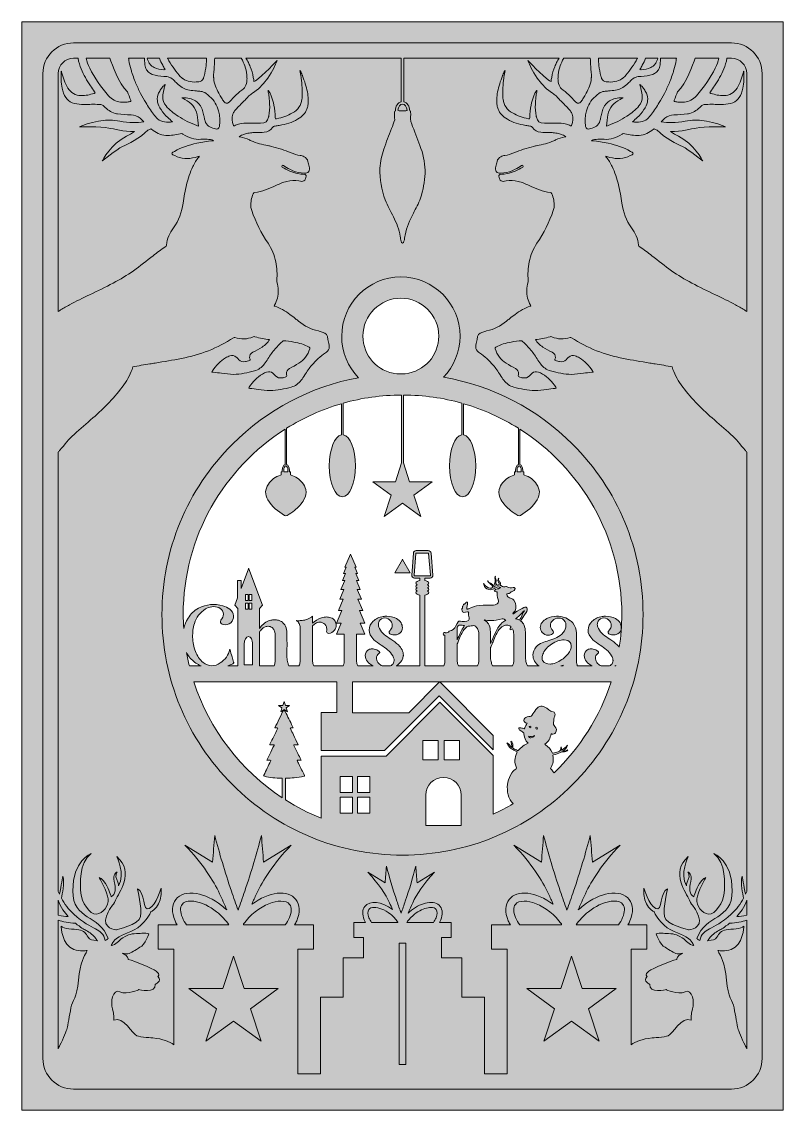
# Model space of a CAD drawing. Header units: centimetres. Extents: x 0.1 to 13.8, y -19.8 to -0.2.
import ezdxf

# ---------------------------------------------------------------- set-up
doc = ezdxf.new("R2010")
doc.units = ezdxf.units.CM
doc.header["$MEASUREMENT"] = 0
doc.layers.add('Layer 1', color=7, linetype='Continuous')

# ---------------------------------------------------------------- blocks, each defined once
blk = doc.blocks.new('block 2')
at = {"layer": 'Layer 1', "true_color": 0xb87e2b}
h = blk.add_hatch(color=45, dxfattribs=at)
h.dxf.hatch_style = 2
h.paths.add_polyline_path([(0.122, -0.203), (0.122, -19.812), (13.848, -19.812), (13.848, -0.203)])
edge = h.paths.add_edge_path()
edge.add_spline(control_points=[(10.051, -13.946), (9.232, -14.765), (8.143, -15.216), (6.985, -15.216), (5.827, -15.216), (4.738, -14.765), (3.919, -13.946), (3.1, -13.127), (2.649, -12.038), (2.649, -10.88), (2.649, -9.721), (3.1, -8.633), (3.919, -7.814), (4.548, -7.184), (5.337, -6.773), (6.194, -6.615), (6.004, -6.423), (5.889, -6.158), (5.889, -5.866), (5.889, -5.278), (6.367, -4.799), (6.956, -4.799), (7.544, -4.799), (8.022, -5.278), (8.022, -5.866), (8.022, -6.152), (7.91, -6.414), (7.725, -6.606), (8.602, -6.756), (9.409, -7.172), (10.051, -7.814), (10.87, -8.633), (11.321, -9.721), (11.321, -10.88), (11.321, -12.038), (10.87, -13.127), (10.051, -13.946)], knot_values=[0, 0, 0, 0, 1, 1, 1, 2, 2, 2, 3, 3, 3, 4, 4, 4, 5, 5, 5, 6, 6, 6, 7, 7, 7, 8, 8, 8, 9, 9, 9, 10, 10, 10, 11, 11, 11, 12, 12, 12, 12], degree=3, periodic=1)
at = {"layer": 'Layer 1', "true_color": 0xffffff}
h = blk.add_hatch(color=7, dxfattribs=at)
h.dxf.hatch_style = 2
edge = h.paths.add_edge_path()
edge.add_spline(control_points=[(12.915, -0.583), (12.915, -0.583), (12.786, -0.583), (12.786, -0.583), (12.786, -0.583), (12.678, -0.583), (12.678, -0.583), (12.678, -0.583), (12.395, -0.583), (12.395, -0.583), (12.395, -0.583), (12.288, -0.583), (12.288, -0.583), (12.288, -0.583), (12.095, -0.583), (12.095, -0.583), (12.095, -0.583), (11.921, -0.583), (11.921, -0.583), (11.921, -0.583), (11.432, -0.583), (11.432, -0.583), (11.432, -0.583), (11.319, -0.583), (11.319, -0.583), (11.319, -0.583), (10.536, -0.583), (10.536, -0.583), (10.536, -0.583), (10.379, -0.583), (10.379, -0.583), (10.379, -0.583), (3.591, -0.583), (3.591, -0.583), (3.591, -0.583), (3.434, -0.583), (3.434, -0.583), (3.434, -0.583), (2.651, -0.583), (2.651, -0.583), (2.651, -0.583), (2.538, -0.583), (2.538, -0.583), (2.538, -0.583), (2.049, -0.583), (2.049, -0.583), (2.049, -0.583), (1.875, -0.583), (1.875, -0.583), (1.875, -0.583), (1.682, -0.583), (1.682, -0.583), (1.682, -0.583), (1.575, -0.583), (1.575, -0.583), (1.575, -0.583), (1.292, -0.583), (1.292, -0.583), (1.292, -0.583), (1.184, -0.583), (1.184, -0.583), (1.184, -0.583), (1.055, -0.583), (1.055, -0.583), (0.75, -0.583), (0.502, -0.831), (0.502, -1.136), (0.502, -1.136), (0.502, -5.612), (0.502, -5.612), (0.502, -5.612), (0.502, -7.708), (0.502, -7.708), (0.502, -7.708), (0.502, -7.863), (0.502, -7.863), (0.502, -7.863), (0.502, -8.758), (0.502, -8.758), (0.502, -8.758), (0.502, -18.879), (0.502, -18.879), (0.502, -19.184), (0.75, -19.432), (1.055, -19.432), (1.055, -19.432), (12.915, -19.432), (12.915, -19.432), (13.22, -19.432), (13.468, -19.184), (13.468, -18.879), (13.468, -18.879), (13.468, -8.758), (13.468, -8.758), (13.468, -8.758), (13.468, -7.863), (13.468, -7.863), (13.468, -7.863), (13.468, -7.708), (13.468, -7.708), (13.468, -7.708), (13.468, -5.612), (13.468, -5.612), (13.468, -5.612), (13.468, -1.136), (13.468, -1.136), (13.468, -0.831), (13.22, -0.583), (12.915, -0.583)], knot_values=[0, 0, 0, 0, 1, 1, 1, 2, 2, 2, 3, 3, 3, 4, 4, 4, 5, 5, 5, 6, 6, 6, 7, 7, 7, 8, 8, 8, 9, 9, 9, 10, 10, 10, 11, 11, 11, 12, 12, 12, 13, 13, 13, 14, 14, 14, 15, 15, 15, 16, 16, 16, 17, 17, 17, 18, 18, 18, 19, 19, 19, 20, 20, 20, 21, 21, 21, 22, 22, 22, 23, 23, 23, 24, 24, 24, 25, 25, 25, 26, 26, 26, 27, 27, 27, 28, 28, 28, 29, 29, 29, 30, 30, 30, 31, 31, 31, 32, 32, 32, 33, 33, 33, 34, 34, 34, 35, 35, 35, 36, 36, 36, 36], degree=3, periodic=1)
edge = h.paths.add_edge_path()
edge.add_spline(control_points=[(12.258, -0.86), (12.258, -0.86), (12.687, -0.86), (12.687, -0.86), (12.675, -0.921), (12.653, -0.979), (12.624, -1.036), (12.533, -1.217), (12.419, -1.383), (12.285, -1.535), (12.223, -1.605), (12.151, -1.639), (12.071, -1.649), (12.037, -1.652), (12.002, -1.652), (11.966, -1.65), (11.943, -1.648), (11.921, -1.644), (11.898, -1.642), (11.888, -1.641), (11.882, -1.639), (11.88, -1.634), (11.879, -1.63), (11.88, -1.624), (11.884, -1.615), (11.904, -1.565), (11.924, -1.514), (11.942, -1.463), (12.114, -1.304), (12.217, -0.983), (12.258, -0.86)], knot_values=[0, 0, 0, 0, 1, 1, 1, 2, 2, 2, 3, 3, 3, 4, 4, 4, 5, 5, 5, 6, 6, 6, 7, 7, 7, 8, 8, 8, 9, 9, 9, 10, 10, 10, 10], degree=3, periodic=1)
edge = h.paths.add_edge_path()
edge.add_spline(control_points=[(11.27, -1.052), (11.283, -1.03), (11.296, -1.009), (11.307, -0.987), (11.33, -0.946), (11.35, -0.903), (11.368, -0.86), (11.368, -0.86), (11.587, -0.86), (11.587, -0.86), (11.577, -0.891), (11.564, -0.921), (11.549, -0.95), (11.545, -0.958), (11.54, -0.966), (11.534, -0.973), (11.515, -0.997), (11.489, -1.014), (11.461, -1.027), (11.405, -1.054), (11.345, -1.063), (11.285, -1.067), (11.283, -1.067), (11.281, -1.067), (11.279, -1.067), (11.264, -1.068), (11.263, -1.064), (11.27, -1.052)], knot_values=[0, 0, 0, 0, 1, 1, 1, 2, 2, 2, 3, 3, 3, 4, 4, 4, 5, 5, 5, 6, 6, 6, 7, 7, 7, 8, 8, 8, 9, 9, 9, 9], degree=3, periodic=1)
edge = h.paths.add_edge_path()
edge.add_spline(control_points=[(11.221, -0.86), (11.22, -0.862), (11.219, -0.864), (11.217, -0.866), (11.158, -0.972), (11.091, -1.074), (11.012, -1.166), (10.994, -1.187), (10.975, -1.205), (10.954, -1.221), (10.951, -1.223), (10.948, -1.225), (10.944, -1.227), (10.864, -1.284), (10.769, -1.296), (10.666, -1.283), (10.662, -1.283), (10.658, -1.283), (10.654, -1.282), (10.62, -1.277), (10.595, -1.26), (10.579, -1.231), (10.576, -1.225), (10.573, -1.219), (10.571, -1.212), (10.567, -1.201), (10.564, -1.191), (10.561, -1.18), (10.543, -1.119), (10.533, -1.055), (10.526, -0.991), (10.52, -0.947), (10.517, -0.904), (10.516, -0.86), (10.516, -0.86), (11.221, -0.86), (11.221, -0.86)], knot_values=[0, 0, 0, 0, 1, 1, 1, 2, 2, 2, 3, 3, 3, 4, 4, 4, 5, 5, 5, 6, 6, 6, 7, 7, 7, 8, 8, 8, 9, 9, 9, 10, 10, 10, 11, 11, 11, 12, 12, 12, 12], degree=3, periodic=1)
edge = h.paths.add_edge_path()
edge.add_spline(control_points=[(10.527, -1.493), (10.556, -1.471), (10.589, -1.462), (10.622, -1.457), (10.648, -1.453), (10.673, -1.451), (10.699, -1.449), (10.741, -1.444), (10.783, -1.44), (10.825, -1.435), (10.904, -1.426), (10.971, -1.389), (11.027, -1.334), (11.051, -1.311), (11.076, -1.288), (11.098, -1.264), (11.123, -1.236), (11.152, -1.217), (11.183, -1.205), (11.216, -1.192), (11.252, -1.187), (11.29, -1.186), (11.36, -1.184), (11.43, -1.178), (11.496, -1.151), (11.508, -1.146), (11.518, -1.141), (11.529, -1.135), (11.553, -1.121), (11.572, -1.104), (11.588, -1.083), (11.605, -1.061), (11.617, -1.034), (11.623, -1.002), (11.629, -0.973), (11.632, -0.944), (11.633, -0.915), (11.634, -0.897), (11.634, -0.878), (11.633, -0.86), (11.633, -0.86), (11.923, -0.86), (11.923, -0.86), (11.922, -0.872), (11.92, -0.884), (11.918, -0.896), (11.908, -0.954), (11.894, -1.012), (11.878, -1.069), (11.871, -1.091), (11.865, -1.113), (11.857, -1.136), (11.844, -1.176), (11.83, -1.215), (11.815, -1.254), (11.789, -1.32), (11.761, -1.385), (11.73, -1.448), (11.722, -1.464), (11.714, -1.48), (11.705, -1.496), (11.677, -1.551), (11.646, -1.605), (11.613, -1.658), (11.57, -1.731), (11.522, -1.801), (11.472, -1.87), (11.451, -1.898), (11.426, -1.925), (11.4, -1.949), (11.324, -2.021), (11.231, -2.014), (11.132, -2.006), (11.163, -1.977), (11.19, -1.953), (11.216, -1.928), (11.262, -1.884), (11.302, -1.837), (11.338, -1.785), (11.346, -1.774), (11.353, -1.763), (11.36, -1.751), (11.412, -1.664), (11.418, -1.578), (11.382, -1.491), (11.376, -1.478), (11.37, -1.465), (11.362, -1.451), (11.35, -1.429), (11.335, -1.407), (11.318, -1.387), (11.307, -1.373), (11.294, -1.358), (11.28, -1.345), (11.275, -1.34), (11.27, -1.334), (11.264, -1.33), (11.26, -1.34), (11.264, -1.348), (11.267, -1.355), (11.268, -1.356), (11.268, -1.357), (11.269, -1.358), (11.276, -1.382), (11.282, -1.406), (11.288, -1.43), (11.288, -1.43), (11.288, -1.43), (11.288, -1.43), (11.297, -1.47), (11.304, -1.51), (11.306, -1.551), (11.309, -1.616), (11.289, -1.671), (11.248, -1.72), (11.187, -1.795), (11.11, -1.851), (11.029, -1.903), (10.923, -1.972), (10.81, -2.028), (10.691, -2.072), (10.682, -2.075), (10.674, -2.077), (10.664, -2.082), (10.667, -2.011), (10.678, -1.944), (10.689, -1.877), (10.711, -1.744), (10.797, -1.664), (10.908, -1.603), (10.921, -1.595), (10.935, -1.588), (10.95, -1.579), (10.954, -1.577), (10.959, -1.575), (10.964, -1.572), (10.959, -1.572), (10.955, -1.572), (10.951, -1.572), (10.86, -1.573), (10.781, -1.589), (10.719, -1.627), (10.671, -1.656), (10.633, -1.698), (10.608, -1.756), (10.601, -1.771), (10.595, -1.787), (10.59, -1.804), (10.582, -1.835), (10.574, -1.865), (10.566, -1.896), (10.562, -1.915), (10.557, -1.936), (10.553, -1.956), (10.553, -1.957), (10.553, -1.958), (10.553, -1.96), (10.551, -1.971), (10.548, -1.981), (10.545, -1.99), (10.52, -2.069), (10.456, -2.108), (10.376, -2.128), (10.318, -2.143), (10.294, -2.135), (10.285, -2.088), (10.284, -2.081), (10.282, -2.073), (10.282, -2.063), (10.277, -2.008), (10.277, -1.954), (10.283, -1.904), (10.287, -1.87), (10.293, -1.836), (10.302, -1.805), (10.309, -1.781), (10.317, -1.758), (10.326, -1.735), (10.366, -1.643), (10.433, -1.561), (10.527, -1.493)], knot_values=[0, 0, 0, 0, 1, 1, 1, 2, 2, 2, 3, 3, 3, 4, 4, 4, 5, 5, 5, 6, 6, 6, 7, 7, 7, 8, 8, 8, 9, 9, 9, 10, 10, 10, 11, 11, 11, 12, 12, 12, 13, 13, 13, 14, 14, 14, 15, 15, 15, 16, 16, 16, 17, 17, 17, 18, 18, 18, 19, 19, 19, 20, 20, 20, 21, 21, 21, 22, 22, 22, 23, 23, 23, 24, 24, 24, 25, 25, 25, 26, 26, 26, 27, 27, 27, 28, 28, 28, 29, 29, 29, 30, 30, 30, 31, 31, 31, 32, 32, 32, 33, 33, 33, 34, 34, 34, 35, 35, 35, 36, 36, 36, 37, 37, 37, 38, 38, 38, 39, 39, 39, 40, 40, 40, 41, 41, 41, 42, 42, 42, 43, 43, 43, 44, 44, 44, 45, 45, 45, 46, 46, 46, 47, 47, 47, 48, 48, 48, 49, 49, 49, 50, 50, 50, 51, 51, 51, 52, 52, 52, 53, 53, 53, 54, 54, 54, 55, 55, 55, 56, 56, 56, 57, 57, 57, 58, 58, 58, 59, 59, 59, 60, 60, 60, 60], degree=3, periodic=1)
edge = h.paths.add_edge_path()
edge.add_spline(control_points=[(9.891, -0.86), (9.891, -0.86), (10.37, -0.86), (10.37, -0.86), (10.372, -0.909), (10.375, -0.959), (10.379, -1.008), (10.383, -1.075), (10.392, -1.142), (10.389, -1.209), (10.389, -1.213), (10.389, -1.217), (10.388, -1.222), (10.381, -1.319), (10.341, -1.406), (10.297, -1.491), (10.282, -1.52), (10.267, -1.549), (10.249, -1.576), (10.235, -1.598), (10.219, -1.618), (10.203, -1.638), (10.17, -1.677), (10.154, -1.68), (10.111, -1.654), (10.108, -1.652), (10.105, -1.649), (10.102, -1.648), (10.033, -1.558), (9.938, -1.475), (9.849, -1.409), (9.839, -1.396), (9.83, -1.384), (9.821, -1.37), (9.799, -1.335), (9.79, -1.295), (9.789, -1.255), (9.789, -1.246), (9.788, -1.238), (9.788, -1.23), (9.789, -1.205), (9.79, -1.18), (9.792, -1.156), (9.798, -1.102), (9.809, -1.05), (9.826, -0.999), (9.842, -0.952), (9.864, -0.905), (9.891, -0.86)], knot_values=[0, 0, 0, 0, 1, 1, 1, 2, 2, 2, 3, 3, 3, 4, 4, 4, 5, 5, 5, 6, 6, 6, 7, 7, 7, 8, 8, 8, 9, 9, 9, 10, 10, 10, 11, 11, 11, 12, 12, 12, 13, 13, 13, 14, 14, 14, 15, 15, 15, 16, 16, 16, 16], degree=3, periodic=1)
edge = h.paths.add_edge_path()
edge.add_spline(control_points=[(6.927, -1.806), (6.915, -1.806), (6.907, -1.802), (6.902, -1.795), (6.906, -1.734), (6.942, -1.686), (6.985, -1.686), (7.029, -1.686), (7.064, -1.733), (7.068, -1.793), (7.065, -1.802), (7.059, -1.806), (7.048, -1.806), (7.027, -1.805), (7.006, -1.806), (6.985, -1.806), (6.985, -1.806), (6.985, -1.805), (6.985, -1.805), (6.966, -1.805), (6.947, -1.805), (6.927, -1.806)], knot_values=[0, 0, 0, 0, 1, 1, 1, 2, 2, 2, 3, 3, 3, 4, 4, 4, 5, 5, 5, 6, 6, 6, 7, 7, 7, 7], degree=3, periodic=1)
edge = h.paths.add_edge_path()
edge.add_spline(control_points=[(3.591, -1.008), (3.595, -0.959), (3.598, -0.909), (3.6, -0.86), (3.6, -0.86), (4.079, -0.86), (4.079, -0.86), (4.106, -0.905), (4.128, -0.952), (4.144, -0.999), (4.161, -1.05), (4.172, -1.102), (4.178, -1.156), (4.18, -1.18), (4.181, -1.205), (4.182, -1.23), (4.182, -1.238), (4.181, -1.246), (4.181, -1.255), (4.18, -1.295), (4.171, -1.335), (4.149, -1.37), (4.14, -1.384), (4.131, -1.396), (4.121, -1.409), (4.032, -1.475), (3.937, -1.558), (3.868, -1.648), (3.865, -1.649), (3.862, -1.652), (3.859, -1.654), (3.816, -1.68), (3.8, -1.677), (3.767, -1.638), (3.751, -1.618), (3.735, -1.598), (3.721, -1.576), (3.703, -1.549), (3.688, -1.52), (3.673, -1.491), (3.629, -1.406), (3.589, -1.319), (3.582, -1.222), (3.581, -1.217), (3.581, -1.213), (3.581, -1.209), (3.578, -1.142), (3.587, -1.075), (3.591, -1.008)], knot_values=[0, 0, 0, 0, 1, 1, 1, 2, 2, 2, 3, 3, 3, 4, 4, 4, 5, 5, 5, 6, 6, 6, 7, 7, 7, 8, 8, 8, 9, 9, 9, 10, 10, 10, 11, 11, 11, 12, 12, 12, 13, 13, 13, 14, 14, 14, 15, 15, 15, 16, 16, 16, 16], degree=3, periodic=1)
edge = h.paths.add_edge_path()
edge.add_spline(control_points=[(3.454, -0.86), (3.453, -0.904), (3.45, -0.947), (3.444, -0.991), (3.437, -1.055), (3.427, -1.119), (3.409, -1.18), (3.406, -1.191), (3.403, -1.201), (3.399, -1.212), (3.397, -1.219), (3.394, -1.225), (3.391, -1.231), (3.375, -1.26), (3.35, -1.277), (3.316, -1.282), (3.312, -1.283), (3.308, -1.283), (3.304, -1.283), (3.201, -1.296), (3.106, -1.284), (3.026, -1.227), (3.022, -1.225), (3.019, -1.223), (3.016, -1.221), (2.995, -1.205), (2.976, -1.187), (2.958, -1.166), (2.879, -1.074), (2.812, -0.972), (2.753, -0.866), (2.751, -0.864), (2.75, -0.862), (2.749, -0.86), (2.749, -0.86), (3.454, -0.86), (3.454, -0.86)], knot_values=[0, 0, 0, 0, 1, 1, 1, 2, 2, 2, 3, 3, 3, 4, 4, 4, 5, 5, 5, 6, 6, 6, 7, 7, 7, 8, 8, 8, 9, 9, 9, 10, 10, 10, 11, 11, 11, 12, 12, 12, 12], degree=3, periodic=1)
edge = h.paths.add_edge_path()
edge.add_spline(control_points=[(2.602, -0.86), (2.62, -0.903), (2.64, -0.946), (2.663, -0.987), (2.674, -1.009), (2.687, -1.03), (2.7, -1.052), (2.707, -1.064), (2.706, -1.068), (2.691, -1.067), (2.689, -1.067), (2.687, -1.067), (2.685, -1.067), (2.625, -1.063), (2.565, -1.054), (2.509, -1.027), (2.481, -1.014), (2.455, -0.997), (2.436, -0.973), (2.43, -0.966), (2.425, -0.958), (2.421, -0.95), (2.406, -0.921), (2.393, -0.891), (2.383, -0.86), (2.383, -0.86), (2.602, -0.86), (2.602, -0.86)], knot_values=[0, 0, 0, 0, 1, 1, 1, 2, 2, 2, 3, 3, 3, 4, 4, 4, 5, 5, 5, 6, 6, 6, 7, 7, 7, 8, 8, 8, 9, 9, 9, 9], degree=3, periodic=1)
edge = h.paths.add_edge_path()
edge.add_spline(control_points=[(2.337, -0.86), (2.336, -0.878), (2.336, -0.897), (2.337, -0.915), (2.338, -0.944), (2.341, -0.973), (2.347, -1.002), (2.353, -1.034), (2.365, -1.061), (2.382, -1.083), (2.398, -1.104), (2.417, -1.121), (2.441, -1.135), (2.452, -1.141), (2.462, -1.146), (2.474, -1.151), (2.54, -1.178), (2.61, -1.184), (2.68, -1.186), (2.718, -1.187), (2.754, -1.192), (2.787, -1.205), (2.818, -1.217), (2.847, -1.236), (2.872, -1.264), (2.894, -1.288), (2.919, -1.311), (2.943, -1.334), (2.999, -1.389), (3.066, -1.426), (3.145, -1.435), (3.187, -1.44), (3.229, -1.444), (3.271, -1.449), (3.297, -1.451), (3.322, -1.453), (3.348, -1.457), (3.381, -1.462), (3.414, -1.471), (3.443, -1.493), (3.537, -1.561), (3.604, -1.643), (3.644, -1.735), (3.653, -1.758), (3.661, -1.781), (3.668, -1.805), (3.677, -1.836), (3.683, -1.87), (3.687, -1.904), (3.693, -1.954), (3.693, -2.008), (3.688, -2.063), (3.688, -2.073), (3.686, -2.081), (3.685, -2.088), (3.676, -2.135), (3.652, -2.143), (3.594, -2.128), (3.514, -2.108), (3.45, -2.069), (3.425, -1.99), (3.422, -1.981), (3.419, -1.971), (3.417, -1.96), (3.417, -1.958), (3.417, -1.957), (3.417, -1.956), (3.413, -1.936), (3.408, -1.915), (3.404, -1.896), (3.396, -1.865), (3.388, -1.835), (3.38, -1.804), (3.375, -1.787), (3.369, -1.771), (3.362, -1.756), (3.337, -1.698), (3.299, -1.656), (3.251, -1.627), (3.189, -1.589), (3.11, -1.573), (3.019, -1.572), (3.015, -1.572), (3.011, -1.572), (3.006, -1.572), (3.011, -1.575), (3.016, -1.577), (3.02, -1.579), (3.035, -1.588), (3.049, -1.595), (3.062, -1.603), (3.173, -1.664), (3.259, -1.744), (3.281, -1.877), (3.292, -1.944), (3.303, -2.011), (3.306, -2.082), (3.296, -2.077), (3.288, -2.075), (3.279, -2.072), (3.16, -2.028), (3.047, -1.972), (2.941, -1.903), (2.86, -1.851), (2.783, -1.795), (2.722, -1.72), (2.681, -1.671), (2.661, -1.616), (2.664, -1.551), (2.666, -1.51), (2.673, -1.47), (2.682, -1.43), (2.682, -1.43), (2.682, -1.43), (2.682, -1.43), (2.688, -1.406), (2.694, -1.382), (2.701, -1.358), (2.702, -1.357), (2.702, -1.356), (2.703, -1.355), (2.706, -1.348), (2.71, -1.34), (2.706, -1.33), (2.7, -1.334), (2.695, -1.34), (2.69, -1.345), (2.676, -1.358), (2.663, -1.373), (2.652, -1.387), (2.635, -1.407), (2.62, -1.429), (2.608, -1.451), (2.6, -1.465), (2.594, -1.478), (2.588, -1.491), (2.552, -1.578), (2.558, -1.664), (2.61, -1.751), (2.617, -1.763), (2.624, -1.774), (2.632, -1.785), (2.668, -1.837), (2.708, -1.884), (2.754, -1.928), (2.78, -1.953), (2.807, -1.977), (2.838, -2.006), (2.739, -2.014), (2.646, -2.021), (2.57, -1.949), (2.544, -1.925), (2.519, -1.898), (2.498, -1.87), (2.448, -1.801), (2.4, -1.731), (2.357, -1.658), (2.324, -1.605), (2.293, -1.551), (2.265, -1.496), (2.256, -1.48), (2.248, -1.464), (2.24, -1.448), (2.209, -1.385), (2.181, -1.32), (2.155, -1.254), (2.14, -1.215), (2.126, -1.176), (2.113, -1.136), (2.105, -1.113), (2.099, -1.091), (2.092, -1.069), (2.076, -1.012), (2.062, -0.954), (2.052, -0.896), (2.05, -0.884), (2.048, -0.872), (2.047, -0.86), (2.047, -0.86), (2.337, -0.86), (2.337, -0.86)], knot_values=[0, 0, 0, 0, 1, 1, 1, 2, 2, 2, 3, 3, 3, 4, 4, 4, 5, 5, 5, 6, 6, 6, 7, 7, 7, 8, 8, 8, 9, 9, 9, 10, 10, 10, 11, 11, 11, 12, 12, 12, 13, 13, 13, 14, 14, 14, 15, 15, 15, 16, 16, 16, 17, 17, 17, 18, 18, 18, 19, 19, 19, 20, 20, 20, 21, 21, 21, 22, 22, 22, 23, 23, 23, 24, 24, 24, 25, 25, 25, 26, 26, 26, 27, 27, 27, 28, 28, 28, 29, 29, 29, 30, 30, 30, 31, 31, 31, 32, 32, 32, 33, 33, 33, 34, 34, 34, 35, 35, 35, 36, 36, 36, 37, 37, 37, 38, 38, 38, 39, 39, 39, 40, 40, 40, 41, 41, 41, 42, 42, 42, 43, 43, 43, 44, 44, 44, 45, 45, 45, 46, 46, 46, 47, 47, 47, 48, 48, 48, 49, 49, 49, 50, 50, 50, 51, 51, 51, 52, 52, 52, 53, 53, 53, 54, 54, 54, 55, 55, 55, 56, 56, 56, 57, 57, 57, 58, 58, 58, 59, 59, 59, 60, 60, 60, 60], degree=3, periodic=1)
edge = h.paths.add_edge_path()
edge.add_spline(control_points=[(1.712, -0.86), (1.753, -0.983), (1.856, -1.304), (2.028, -1.463), (2.046, -1.514), (2.066, -1.565), (2.086, -1.615), (2.09, -1.624), (2.091, -1.63), (2.09, -1.634), (2.088, -1.639), (2.082, -1.641), (2.072, -1.642), (2.049, -1.644), (2.027, -1.648), (2.004, -1.65), (1.968, -1.652), (1.933, -1.652), (1.899, -1.649), (1.819, -1.639), (1.747, -1.605), (1.685, -1.535), (1.551, -1.383), (1.437, -1.217), (1.346, -1.036), (1.317, -0.979), (1.295, -0.921), (1.283, -0.86), (1.283, -0.86), (1.712, -0.86), (1.712, -0.86)], knot_values=[0, 0, 0, 0, 1, 1, 1, 2, 2, 2, 3, 3, 3, 4, 4, 4, 5, 5, 5, 6, 6, 6, 7, 7, 7, 8, 8, 8, 9, 9, 9, 10, 10, 10, 10], degree=3, periodic=1)
edge = h.paths.add_edge_path()
edge.add_spline(control_points=[(0.779, -1.136), (0.779, -0.983), (0.902, -0.86), (1.055, -0.86), (1.055, -0.86), (1.139, -0.86), (1.139, -0.86), (1.147, -0.927), (1.168, -0.991), (1.193, -1.053), (1.238, -1.16), (1.294, -1.26), (1.358, -1.355), (1.383, -1.392), (1.408, -1.427), (1.434, -1.462), (1.447, -1.479), (1.446, -1.485), (1.426, -1.492), (1.35, -1.517), (1.272, -1.534), (1.191, -1.532), (1.087, -1.53), (1.008, -1.485), (0.954, -1.396), (0.899, -1.306), (0.866, -1.208), (0.84, -1.108), (0.839, -1.103), (0.841, -1.095), (0.831, -1.094), (0.828, -1.198), (0.83, -1.3), (0.852, -1.4), (0.858, -1.43), (0.866, -1.46), (0.877, -1.49), (0.916, -1.602), (0.996, -1.663), (1.112, -1.683), (1.168, -1.692), (1.225, -1.692), (1.282, -1.692), (1.37, -1.69), (1.458, -1.686), (1.546, -1.696), (1.57, -1.699), (1.588, -1.707), (1.604, -1.725), (1.66, -1.786), (1.726, -1.832), (1.804, -1.853), (1.805, -1.853), (1.805, -1.853), (1.805, -1.853), (1.819, -1.857), (1.834, -1.861), (1.849, -1.863), (1.929, -1.875), (2.011, -1.874), (2.091, -1.88), (2.154, -1.884), (2.21, -1.902), (2.257, -1.942), (2.264, -1.947), (2.271, -1.954), (2.278, -1.961), (2.292, -1.975), (2.306, -1.989), (2.32, -2.003), (2.206, -2.022), (2.054, -2.031), (1.889, -1.994), (1.541, -1.917), (1.16, -2.097), (1.16, -2.097), (1.16, -2.097), (1.541, -2.084), (1.693, -2.117), (1.774, -2.134), (1.965, -2.179), (2.151, -2.182), (2.109, -2.212), (2.061, -2.241), (2.008, -2.266), (1.735, -2.393), (1.574, -2.709), (1.574, -2.709), (1.574, -2.709), (1.821, -2.505), (1.94, -2.449), (2.024, -2.408), (2.266, -2.3), (2.395, -2.153), (2.415, -2.147), (2.433, -2.139), (2.45, -2.131), (2.453, -2.134), (2.456, -2.137), (2.46, -2.139), (2.534, -2.201), (2.618, -2.242), (2.72, -2.249), (2.808, -2.254), (2.895, -2.244), (2.98, -2.219), (2.999, -2.214), (3.012, -2.216), (3.028, -2.227), (3.127, -2.292), (3.233, -2.328), (3.352, -2.32), (3.39, -2.317), (3.428, -2.318), (3.466, -2.319), (3.505, -2.32), (3.543, -2.328), (3.58, -2.34), (3.575, -2.347), (3.569, -2.346), (3.563, -2.347), (3.467, -2.355), (3.37, -2.37), (3.276, -2.392), (3.136, -2.423), (3.001, -2.465), (2.877, -2.538), (2.858, -2.548), (2.827, -2.557), (2.828, -2.576), (2.829, -2.593), (2.859, -2.603), (2.878, -2.614), (2.996, -2.678), (3.12, -2.677), (3.246, -2.647), (3.27, -2.641), (3.294, -2.631), (3.319, -2.623), (3.321, -2.632), (3.316, -2.636), (3.313, -2.64), (3.268, -2.691), (3.238, -2.752), (3.208, -2.812), (3.157, -2.916), (3.12, -3.025), (3.092, -3.137), (3.066, -3.247), (3.044, -3.357), (3.029, -3.468), (3.007, -3.631), (2.956, -3.781), (2.857, -3.915), (2.79, -4.007), (2.741, -4.109), (2.73, -4.225), (2.728, -4.241), (2.721, -4.249), (2.709, -4.258), (2.633, -4.308), (2.56, -4.362), (2.489, -4.418), (2.373, -4.509), (2.257, -4.6), (2.137, -4.687), (2.021, -4.771), (1.897, -4.842), (1.77, -4.909), (1.63, -4.983), (1.488, -5.053), (1.345, -5.121), (1.222, -5.18), (1.099, -5.239), (0.98, -5.304), (0.97, -5.309), (0.96, -5.315), (0.95, -5.32), (0.892, -5.352), (0.835, -5.386), (0.779, -5.422), (0.779, -5.422), (0.779, -1.136), (0.779, -1.136)], knot_values=[0, 0, 0, 0, 1, 1, 1, 2, 2, 2, 3, 3, 3, 4, 4, 4, 5, 5, 5, 6, 6, 6, 7, 7, 7, 8, 8, 8, 9, 9, 9, 10, 10, 10, 11, 11, 11, 12, 12, 12, 13, 13, 13, 14, 14, 14, 15, 15, 15, 16, 16, 16, 17, 17, 17, 18, 18, 18, 19, 19, 19, 20, 20, 20, 21, 21, 21, 22, 22, 22, 23, 23, 23, 24, 24, 24, 25, 25, 25, 26, 26, 26, 27, 27, 27, 28, 28, 28, 29, 29, 29, 30, 30, 30, 31, 31, 31, 32, 32, 32, 33, 33, 33, 34, 34, 34, 35, 35, 35, 36, 36, 36, 37, 37, 37, 38, 38, 38, 39, 39, 39, 40, 40, 40, 41, 41, 41, 42, 42, 42, 43, 43, 43, 44, 44, 44, 45, 45, 45, 46, 46, 46, 47, 47, 47, 48, 48, 48, 49, 49, 49, 50, 50, 50, 51, 51, 51, 52, 52, 52, 53, 53, 53, 54, 54, 54, 55, 55, 55, 56, 56, 56, 57, 57, 57, 58, 58, 58, 59, 59, 59, 60, 60, 60, 61, 61, 61, 61], degree=3, periodic=1)
edge = h.paths.add_edge_path()
edge.add_spline(control_points=[(0.779, -16.029), (0.799, -16.09), (0.824, -16.144), (0.861, -16.201), (0.89, -16.245), (0.923, -16.285), (0.957, -16.322), (0.91, -16.322), (0.848, -16.316), (0.779, -16.296), (0.779, -16.296), (0.779, -16.029), (0.779, -16.029)], knot_values=[0, 0, 0, 0, 1, 1, 1, 2, 2, 2, 3, 3, 3, 4, 4, 4, 4], degree=3, periodic=1)
edge = h.paths.add_edge_path()
edge.add_spline(control_points=[(1.316, -16.692), (1.279, -16.631), (1.248, -16.576), (1.149, -16.561), (1.049, -16.546), (0.886, -16.55), (0.829, -16.499), (0.829, -16.499), (0.85, -16.846), (1.059, -16.914), (1.183, -16.955), (1.255, -16.943), (1.303, -16.933), (1.293, -16.95), (1.288, -16.966), (1.282, -16.977), (1.261, -17.014), (1.171, -17.149), (1.146, -17.469), (1.12, -17.79), (1.033, -17.838), (1.009, -17.968), (0.985, -18.099), (0.948, -18.292), (0.939, -18.335), (0.93, -18.378), (0.872, -18.522), (0.807, -18.642), (0.796, -18.664), (0.786, -18.685), (0.779, -18.706), (0.779, -18.706), (0.779, -16.386), (0.779, -16.386), (0.864, -16.418), (0.967, -16.44), (1.09, -16.444), (1.179, -16.516), (1.255, -16.56), (1.264, -16.565), (1.314, -16.593), (1.39, -16.631), (1.455, -16.717), (1.466, -16.731), (1.475, -16.745), (1.484, -16.759), (1.39, -16.746), (1.35, -16.748), (1.316, -16.692)], knot_values=[0, 0, 0, 0, 1, 1, 1, 2, 2, 2, 3, 3, 3, 4, 4, 4, 5, 5, 5, 6, 6, 6, 7, 7, 7, 8, 8, 8, 9, 9, 9, 10, 10, 10, 11, 11, 11, 12, 12, 12, 13, 13, 13, 14, 14, 14, 15, 15, 15, 16, 16, 16, 16], degree=3, periodic=1)
edge = h.paths.add_edge_path()
edge.add_spline(control_points=[(3.017, -16.343), (2.974, -16.242), (2.973, -16.155), (3.013, -16.104), (3.043, -16.066), (3.099, -16.045), (3.171, -16.045), (3.194, -16.045), (3.219, -16.047), (3.246, -16.051), (3.37, -16.072), (3.508, -16.138), (3.633, -16.236), (3.725, -16.308), (3.801, -16.391), (3.855, -16.475), (3.855, -16.475), (3.093, -16.475), (3.093, -16.475), (3.062, -16.432), (3.036, -16.387), (3.017, -16.343)], knot_values=[0, 0, 0, 0, 1, 1, 1, 2, 2, 2, 3, 3, 3, 4, 4, 4, 5, 5, 5, 6, 6, 6, 7, 7, 7, 7], degree=3, periodic=1)
h.paths.add_polyline_path([(4.435, -18.567), (3.938, -18.206), (3.441, -18.567), (3.631, -17.983), (3.134, -17.622), (3.748, -17.622), (3.938, -17.038), (4.128, -17.622), (4.742, -17.622), (4.245, -17.983)])
edge = h.paths.add_edge_path()
edge.add_spline(control_points=[(4.947, -16.343), (4.928, -16.387), (4.902, -16.432), (4.87, -16.475), (4.87, -16.475), (4.12, -16.475), (4.12, -16.475), (4.119, -16.472), (4.118, -16.469), (4.117, -16.466), (4.118, -16.463), (4.12, -16.46), (4.121, -16.457), (4.174, -16.379), (4.245, -16.303), (4.33, -16.236), (4.497, -16.105), (4.669, -16.046), (4.792, -16.046), (4.864, -16.046), (4.921, -16.066), (4.95, -16.104), (4.991, -16.155), (4.99, -16.242), (4.947, -16.343)], knot_values=[0, 0, 0, 0, 1, 1, 1, 2, 2, 2, 3, 3, 3, 4, 4, 4, 5, 5, 5, 6, 6, 6, 7, 7, 7, 8, 8, 8, 8], degree=3, periodic=1)
edge = h.paths.add_edge_path()
edge.add_spline(control_points=[(6.898, -16.429), (6.898, -16.429), (6.427, -16.429), (6.427, -16.429), (6.408, -16.401), (6.391, -16.373), (6.379, -16.346), (6.353, -16.283), (6.352, -16.228), (6.377, -16.196), (6.396, -16.172), (6.431, -16.159), (6.476, -16.159), (6.554, -16.159), (6.662, -16.197), (6.766, -16.279), (6.819, -16.321), (6.864, -16.369), (6.897, -16.417), (6.899, -16.419), (6.899, -16.421), (6.9, -16.424), (6.9, -16.425), (6.899, -16.427), (6.898, -16.429)], knot_values=[0, 0, 0, 0, 1, 1, 1, 2, 2, 2, 3, 3, 3, 4, 4, 4, 5, 5, 5, 6, 6, 6, 7, 7, 7, 8, 8, 8, 8], degree=3, periodic=1)
h.paths.add_polyline_path([(7.043, -18.991), (6.927, -18.991), (6.927, -16.801), (7.043, -16.801)])
edge = h.paths.add_edge_path()
edge.add_spline(control_points=[(7.59, -16.346), (7.579, -16.373), (7.562, -16.401), (7.543, -16.429), (7.543, -16.429), (7.065, -16.429), (7.065, -16.429), (7.098, -16.376), (7.146, -16.324), (7.204, -16.279), (7.282, -16.217), (7.369, -16.176), (7.447, -16.163), (7.463, -16.16), (7.479, -16.159), (7.494, -16.159), (7.539, -16.159), (7.574, -16.172), (7.593, -16.196), (7.618, -16.228), (7.617, -16.283), (7.59, -16.346)], knot_values=[0, 0, 0, 0, 1, 1, 1, 2, 2, 2, 3, 3, 3, 4, 4, 4, 5, 5, 5, 6, 6, 6, 7, 7, 7, 7], degree=3, periodic=1)
edge = h.paths.add_edge_path()
edge.add_spline(control_points=[(9.023, -16.343), (8.98, -16.242), (8.979, -16.155), (9.02, -16.104), (9.049, -16.066), (9.106, -16.046), (9.178, -16.046), (9.301, -16.046), (9.473, -16.105), (9.64, -16.236), (9.725, -16.303), (9.796, -16.379), (9.849, -16.457), (9.85, -16.46), (9.852, -16.463), (9.853, -16.466), (9.852, -16.469), (9.851, -16.472), (9.85, -16.475), (9.85, -16.475), (9.1, -16.475), (9.1, -16.475), (9.068, -16.432), (9.042, -16.387), (9.023, -16.343)], knot_values=[0, 0, 0, 0, 1, 1, 1, 2, 2, 2, 3, 3, 3, 4, 4, 4, 5, 5, 5, 6, 6, 6, 7, 7, 7, 8, 8, 8, 8], degree=3, periodic=1)
h.paths.add_polyline_path([(10.529, -18.567), (10.032, -18.206), (9.535, -18.567), (9.725, -17.983), (9.228, -17.622), (9.842, -17.622), (10.032, -17.038), (10.222, -17.622), (10.836, -17.622), (10.339, -17.983)])
edge = h.paths.add_edge_path()
edge.add_spline(control_points=[(10.953, -16.343), (10.934, -16.387), (10.908, -16.432), (10.877, -16.475), (10.877, -16.475), (10.115, -16.475), (10.115, -16.475), (10.169, -16.391), (10.245, -16.308), (10.337, -16.236), (10.462, -16.138), (10.6, -16.072), (10.724, -16.051), (10.751, -16.047), (10.776, -16.045), (10.799, -16.045), (10.871, -16.045), (10.927, -16.066), (10.957, -16.104), (10.997, -16.155), (10.996, -16.242), (10.953, -16.343)], knot_values=[0, 0, 0, 0, 1, 1, 1, 2, 2, 2, 3, 3, 3, 4, 4, 4, 5, 5, 5, 6, 6, 6, 7, 7, 7, 7], degree=3, periodic=1)
edge = h.paths.add_edge_path()
edge.add_spline(control_points=[(13.191, -18.706), (13.184, -18.685), (13.174, -18.664), (13.163, -18.642), (13.098, -18.522), (13.04, -18.378), (13.031, -18.335), (13.022, -18.292), (12.985, -18.099), (12.961, -17.968), (12.937, -17.838), (12.85, -17.79), (12.824, -17.469), (12.799, -17.149), (12.709, -17.014), (12.688, -16.977), (12.682, -16.966), (12.677, -16.95), (12.667, -16.933), (12.715, -16.943), (12.787, -16.955), (12.911, -16.914), (13.12, -16.846), (13.141, -16.499), (13.141, -16.499), (13.084, -16.55), (12.921, -16.546), (12.821, -16.561), (12.722, -16.576), (12.691, -16.631), (12.654, -16.692), (12.62, -16.748), (12.58, -16.746), (12.486, -16.759), (12.495, -16.745), (12.504, -16.731), (12.515, -16.717), (12.58, -16.631), (12.656, -16.593), (12.706, -16.565), (12.715, -16.56), (12.791, -16.516), (12.88, -16.444), (13.003, -16.44), (13.106, -16.418), (13.191, -16.386), (13.191, -16.386), (13.191, -18.706), (13.191, -18.706)], knot_values=[0, 0, 0, 0, 1, 1, 1, 2, 2, 2, 3, 3, 3, 4, 4, 4, 5, 5, 5, 6, 6, 6, 7, 7, 7, 8, 8, 8, 9, 9, 9, 10, 10, 10, 11, 11, 11, 12, 12, 12, 13, 13, 13, 14, 14, 14, 15, 15, 15, 16, 16, 16, 16], degree=3, periodic=1)
edge = h.paths.add_edge_path()
edge.add_spline(control_points=[(13.191, -16.296), (13.122, -16.316), (13.06, -16.322), (13.013, -16.322), (13.047, -16.285), (13.08, -16.245), (13.109, -16.201), (13.146, -16.144), (13.171, -16.09), (13.191, -16.029), (13.191, -16.029), (13.191, -16.296), (13.191, -16.296)], knot_values=[0, 0, 0, 0, 1, 1, 1, 2, 2, 2, 3, 3, 3, 4, 4, 4, 4], degree=3, periodic=1)
edge = h.paths.add_edge_path()
edge.add_spline(control_points=[(13.191, -15.874), (13.185, -15.889), (13.178, -15.904), (13.171, -15.92), (13.136, -15.776), (13.107, -15.594), (13.107, -15.594), (13.075, -15.73), (13.115, -15.914), (13.135, -15.992), (13.08, -16.091), (13.007, -16.191), (12.909, -16.281), (12.571, -16.591), (12.399, -16.514), (12.346, -16.753), (12.31, -16.738), (12.291, -16.718), (12.291, -16.718), (12.449, -16.276), (12.927, -16.401), (12.93, -15.857), (12.933, -15.314), (12.597, -15.189), (12.597, -15.189), (12.82, -15.35), (12.799, -15.75), (12.784, -15.902), (12.769, -16.053), (12.626, -16.295), (12.503, -16.281), (12.379, -16.266), (12.279, -16.126), (12.29, -16.005), (12.301, -15.883), (12.451, -15.621), (12.451, -15.621), (12.451, -15.621), (12.395, -15.636), (12.337, -15.73), (12.279, -15.823), (12.236, -15.965), (12.236, -15.965), (12.157, -15.923), (12.149, -15.823), (12.182, -15.69), (12.215, -15.563), (12.137, -15.521), (12.131, -15.519), (12.134, -15.524), (12.172, -15.589), (12.136, -15.656), (12.099, -15.725), (12.102, -15.771), (12.102, -15.771), (11.984, -15.549), (12.128, -15.256), (12.134, -15.243), (11.807, -15.534), (12.101, -15.897), (12.159, -16.03), (12.217, -16.164), (12.228, -16.088), (12.319, -16.315), (12.41, -16.543), (12.143, -16.561), (12.143, -16.561), (12.143, -16.561), (11.735, -16.472), (11.705, -16.321), (11.677, -16.169), (11.764, -15.821), (11.764, -15.821), (11.62, -15.876), (11.676, -16.244), (11.551, -16.179), (11.426, -16.115), (11.335, -15.81), (11.335, -15.81), (11.308, -16.146), (11.529, -16.246), (11.529, -16.246), (11.529, -16.246), (11.518, -16.271), (11.649, -16.426), (11.779, -16.58), (11.989, -16.629), (12.094, -16.686), (12.174, -16.729), (12.219, -16.808), (12.235, -16.842), (12.233, -16.842), (12.232, -16.842), (12.23, -16.842), (12.165, -16.838), (12.076, -16.744), (12.07, -16.735), (12.064, -16.726), (12.013, -16.689), (11.927, -16.655), (11.842, -16.621), (11.719, -16.63), (11.654, -16.622), (11.589, -16.615), (11.56, -16.64), (11.56, -16.64), (11.56, -16.64), (11.585, -16.712), (11.623, -16.78), (11.662, -16.848), (11.712, -16.873), (11.745, -16.895), (11.779, -16.917), (11.889, -16.985), (11.935, -16.993), (11.981, -17.001), (12.033, -16.984), (12.033, -16.984), (11.931, -17.025), (11.928, -17.094), (11.928, -17.094), (11.809, -17.124), (11.502, -17.253), (11.423, -17.31), (11.345, -17.369), (11.395, -17.402), (11.395, -17.402), (11.312, -17.494), (11.443, -17.545), (11.443, -17.545), (11.428, -17.714), (11.736, -17.639), (11.736, -17.639), (11.736, -17.639), (11.943, -17.741), (12.078, -17.679), (12.213, -17.616), (12.251, -17.875), (12.212, -17.987), (12.173, -18.1), (12.189, -18.188), (12.189, -18.188), (12.018, -18.112), (11.845, -18.446), (11.776, -18.471), (11.708, -18.497), (11.483, -18.508), (11.483, -18.508), (11.307, -18.532), (11.184, -18.572), (11.106, -18.634), (11.106, -18.634), (11.106, -16.911), (11.106, -16.911), (11.106, -16.911), (11.39, -16.911), (11.39, -16.911), (11.39, -16.911), (11.39, -16.475), (11.39, -16.475), (11.39, -16.475), (11.048, -16.475), (11.048, -16.475), (11.062, -16.45), (11.075, -16.425), (11.086, -16.399), (11.151, -16.247), (11.146, -16.11), (11.071, -16.015), (10.996, -15.919), (10.864, -15.882), (10.701, -15.909), (10.553, -15.934), (10.392, -16.01), (10.248, -16.123), (10.214, -16.149), (10.183, -16.177), (10.153, -16.205), (10.193, -16.109), (10.235, -16.009), (10.282, -15.912), (10.397, -15.675), (10.585, -15.365), (10.909, -15.037), (10.909, -15.037), (10.409, -15.343), (10.409, -15.343), (10.396, -15.182), (10.383, -15.022), (10.37, -14.861), (10.286, -15.18), (10.187, -15.515), (10.07, -15.864), (10.03, -15.981), (9.99, -16.097), (9.949, -16.21), (9.908, -16.097), (9.867, -15.981), (9.828, -15.864), (9.711, -15.515), (9.612, -15.18), (9.528, -14.861), (9.515, -15.022), (9.502, -15.182), (9.489, -15.343), (9.489, -15.343), (8.989, -15.037), (8.989, -15.037), (9.313, -15.365), (9.501, -15.675), (9.616, -15.912), (9.646, -15.975), (9.675, -16.039), (9.702, -16.102), (9.393, -15.873), (9.048, -15.833), (8.906, -16.015), (8.831, -16.11), (8.826, -16.247), (8.891, -16.399), (8.902, -16.425), (8.914, -16.45), (8.929, -16.475), (8.929, -16.475), (8.587, -16.475), (8.587, -16.475), (8.587, -16.475), (8.587, -16.911), (8.587, -16.911), (8.587, -16.911), (8.871, -16.911), (8.871, -16.911), (8.871, -16.911), (8.871, -19.155), (8.871, -19.155), (8.871, -19.155), (8.466, -19.155), (8.466, -19.155), (8.466, -19.155), (8.466, -17.773), (8.466, -17.773), (8.466, -17.773), (8.055, -17.773), (8.055, -17.773), (8.055, -17.773), (8.055, -17.065), (8.055, -17.065), (8.055, -17.065), (7.686, -17.065), (7.686, -17.065), (7.686, -17.065), (7.686, -16.703), (7.686, -16.703), (7.686, -16.703), (7.865, -16.703), (7.865, -16.703), (7.865, -16.703), (7.865, -16.429), (7.865, -16.429), (7.865, -16.429), (7.65, -16.429), (7.65, -16.429), (7.659, -16.413), (7.667, -16.397), (7.674, -16.381), (7.714, -16.286), (7.711, -16.2), (7.664, -16.14), (7.617, -16.08), (7.535, -16.057), (7.432, -16.074), (7.339, -16.089), (7.238, -16.137), (7.148, -16.208), (7.127, -16.224), (7.107, -16.242), (7.088, -16.26), (7.113, -16.2), (7.14, -16.136), (7.169, -16.076), (7.241, -15.927), (7.36, -15.732), (7.563, -15.526), (7.563, -15.526), (7.249, -15.718), (7.249, -15.718), (7.241, -15.618), (7.233, -15.517), (7.224, -15.416), (7.172, -15.616), (7.11, -15.827), (7.036, -16.045), (7.011, -16.119), (6.986, -16.191), (6.96, -16.262), (6.934, -16.191), (6.909, -16.119), (6.884, -16.045), (6.811, -15.827), (6.749, -15.616), (6.696, -15.416), (6.688, -15.517), (6.68, -15.618), (6.672, -15.718), (6.672, -15.718), (6.358, -15.526), (6.358, -15.526), (6.561, -15.732), (6.679, -15.927), (6.751, -16.076), (6.77, -16.115), (6.788, -16.155), (6.805, -16.195), (6.611, -16.051), (6.395, -16.026), (6.306, -16.14), (6.259, -16.2), (6.255, -16.286), (6.296, -16.381), (6.303, -16.397), (6.311, -16.413), (6.32, -16.429), (6.32, -16.429), (6.105, -16.429), (6.105, -16.429), (6.105, -16.429), (6.105, -16.703), (6.105, -16.703), (6.105, -16.703), (6.284, -16.703), (6.284, -16.703), (6.284, -16.703), (6.284, -17.065), (6.284, -17.065), (6.284, -17.065), (5.915, -17.065), (5.915, -17.065), (5.915, -17.065), (5.915, -17.773), (5.915, -17.773), (5.915, -17.773), (5.504, -17.773), (5.504, -17.773), (5.504, -17.773), (5.504, -19.155), (5.504, -19.155), (5.504, -19.155), (5.099, -19.155), (5.099, -19.155), (5.099, -19.155), (5.099, -16.911), (5.099, -16.911), (5.099, -16.911), (5.383, -16.911), (5.383, -16.911), (5.383, -16.911), (5.383, -16.475), (5.383, -16.475), (5.383, -16.475), (5.041, -16.475), (5.041, -16.475), (5.056, -16.45), (5.068, -16.425), (5.079, -16.399), (5.144, -16.247), (5.139, -16.11), (5.064, -16.015), (4.922, -15.833), (4.577, -15.873), (4.268, -16.102), (4.295, -16.039), (4.324, -15.975), (4.354, -15.912), (4.469, -15.675), (4.657, -15.365), (4.981, -15.037), (4.981, -15.037), (4.481, -15.343), (4.481, -15.343), (4.468, -15.182), (4.455, -15.022), (4.442, -14.861), (4.358, -15.18), (4.259, -15.515), (4.142, -15.864), (4.103, -15.981), (4.062, -16.097), (4.021, -16.21), (3.98, -16.097), (3.94, -15.981), (3.9, -15.864), (3.783, -15.515), (3.684, -15.18), (3.6, -14.861), (3.587, -15.022), (3.574, -15.182), (3.561, -15.343), (3.561, -15.343), (3.061, -15.037), (3.061, -15.037), (3.385, -15.365), (3.573, -15.675), (3.688, -15.912), (3.735, -16.009), (3.777, -16.109), (3.817, -16.205), (3.787, -16.177), (3.756, -16.149), (3.722, -16.123), (3.578, -16.01), (3.417, -15.934), (3.269, -15.909), (3.106, -15.882), (2.974, -15.919), (2.899, -16.015), (2.824, -16.11), (2.819, -16.247), (2.884, -16.399), (2.895, -16.425), (2.908, -16.45), (2.922, -16.475), (2.922, -16.475), (2.58, -16.475), (2.58, -16.475), (2.58, -16.475), (2.58, -16.911), (2.58, -16.911), (2.58, -16.911), (2.864, -16.911), (2.864, -16.911), (2.864, -16.911), (2.864, -18.634), (2.864, -18.634), (2.786, -18.572), (2.663, -18.532), (2.487, -18.508), (2.487, -18.508), (2.262, -18.497), (2.194, -18.471), (2.125, -18.446), (1.952, -18.112), (1.781, -18.188), (1.781, -18.188), (1.797, -18.1), (1.758, -17.987), (1.719, -17.875), (1.757, -17.616), (1.892, -17.679), (2.027, -17.741), (2.234, -17.639), (2.234, -17.639), (2.234, -17.639), (2.542, -17.714), (2.527, -17.545), (2.527, -17.545), (2.658, -17.494), (2.575, -17.402), (2.575, -17.402), (2.625, -17.369), (2.547, -17.31), (2.468, -17.253), (2.161, -17.124), (2.042, -17.094), (2.042, -17.094), (2.039, -17.025), (1.937, -16.984), (1.937, -16.984), (1.989, -17.001), (2.035, -16.993), (2.081, -16.985), (2.191, -16.917), (2.225, -16.895), (2.258, -16.873), (2.308, -16.848), (2.347, -16.78), (2.385, -16.712), (2.41, -16.64), (2.41, -16.64), (2.41, -16.64), (2.381, -16.615), (2.316, -16.622), (2.251, -16.63), (2.128, -16.621), (2.043, -16.655), (1.957, -16.689), (1.906, -16.726), (1.9, -16.735), (1.894, -16.744), (1.804, -16.838), (1.74, -16.842), (1.738, -16.842), (1.737, -16.842), (1.735, -16.842), (1.751, -16.808), (1.796, -16.729), (1.876, -16.686), (1.981, -16.629), (2.191, -16.58), (2.321, -16.426), (2.452, -16.271), (2.441, -16.246), (2.441, -16.246), (2.441, -16.246), (2.662, -16.146), (2.635, -15.81), (2.635, -15.81), (2.544, -16.115), (2.419, -16.179), (2.294, -16.244), (2.35, -15.876), (2.206, -15.821), (2.206, -15.821), (2.293, -16.169), (2.265, -16.321), (2.235, -16.472), (1.827, -16.561), (1.827, -16.561), (1.827, -16.561), (1.56, -16.543), (1.651, -16.315), (1.742, -16.088), (1.753, -16.164), (1.811, -16.03), (1.869, -15.897), (2.163, -15.534), (1.836, -15.243), (1.842, -15.256), (1.986, -15.549), (1.868, -15.771), (1.868, -15.771), (1.871, -15.725), (1.834, -15.656), (1.798, -15.589), (1.836, -15.524), (1.839, -15.519), (1.833, -15.521), (1.755, -15.563), (1.788, -15.69), (1.821, -15.823), (1.813, -15.923), (1.734, -15.965), (1.734, -15.965), (1.691, -15.823), (1.633, -15.73), (1.575, -15.636), (1.519, -15.621), (1.519, -15.621), (1.519, -15.621), (1.669, -15.883), (1.68, -16.005), (1.691, -16.126), (1.591, -16.266), (1.467, -16.281), (1.344, -16.295), (1.201, -16.053), (1.186, -15.902), (1.171, -15.75), (1.15, -15.35), (1.373, -15.189), (1.373, -15.189), (1.037, -15.314), (1.04, -15.857), (1.043, -16.401), (1.521, -16.276), (1.679, -16.718), (1.679, -16.718), (1.66, -16.738), (1.624, -16.753), (1.571, -16.514), (1.399, -16.591), (1.061, -16.281), (0.963, -16.191), (0.89, -16.091), (0.835, -15.992), (0.855, -15.914), (0.895, -15.73), (0.863, -15.594), (0.863, -15.594), (0.834, -15.776), (0.799, -15.92), (0.792, -15.904), (0.785, -15.889), (0.779, -15.874), (0.779, -15.874), (0.779, -7.956), (0.779, -7.956), (0.789, -7.944), (0.799, -7.931), (0.81, -7.919), (0.893, -7.822), (0.968, -7.72), (1.065, -7.636), (1.177, -7.537), (1.291, -7.438), (1.404, -7.34), (1.611, -7.16), (1.803, -6.966), (1.963, -6.741), (2.034, -6.642), (2.09, -6.536), (2.122, -6.422), (2.224, -6.399), (2.327, -6.384), (2.431, -6.367), (2.463, -6.362), (2.495, -6.357), (2.527, -6.351), (2.685, -6.326), (2.843, -6.3), (3, -6.269), (3.336, -6.204), (3.652, -6.085), (3.939, -5.894), (3.947, -5.889), (3.954, -5.887), (3.963, -5.89), (4.074, -5.931), (4.184, -5.921), (4.293, -5.88), (4.304, -5.875), (4.314, -5.873), (4.326, -5.877), (4.412, -5.904), (4.5, -5.919), (4.59, -5.928), (4.556, -5.981), (4.512, -6.027), (4.455, -6.062), (4.4, -6.096), (4.345, -6.128), (4.288, -6.157), (4.247, -6.177), (4.225, -6.209), (4.229, -6.257), (4.231, -6.272), (4.248, -6.29), (4.232, -6.302), (4.22, -6.312), (4.201, -6.314), (4.185, -6.319), (4.174, -6.322), (4.164, -6.324), (4.154, -6.326), (4.105, -6.334), (4.064, -6.323), (4.03, -6.286), (4.017, -6.271), (4.002, -6.257), (3.986, -6.244), (3.953, -6.215), (3.916, -6.206), (3.873, -6.221), (3.846, -6.23), (3.821, -6.242), (3.796, -6.257), (3.698, -6.315), (3.625, -6.399), (3.559, -6.49), (3.544, -6.509), (3.546, -6.512), (3.571, -6.515), (3.622, -6.521), (3.673, -6.528), (3.725, -6.534), (3.795, -6.544), (3.865, -6.555), (3.937, -6.555), (4.067, -6.554), (4.193, -6.523), (4.317, -6.491), (4.39, -6.473), (4.449, -6.43), (4.494, -6.369), (4.517, -6.338), (4.541, -6.306), (4.56, -6.274), (4.599, -6.21), (4.642, -6.151), (4.689, -6.095), (4.734, -6.042), (4.782, -5.994), (4.836, -5.949), (4.9, -5.955), (4.964, -5.962), (5.028, -5.973), (5.124, -5.99), (5.217, -6.016), (5.301, -6.068), (5.311, -6.075), (5.32, -6.08), (5.315, -6.095), (5.276, -6.203), (5.216, -6.293), (5.117, -6.355), (5.063, -6.389), (5.008, -6.421), (4.95, -6.45), (4.909, -6.47), (4.887, -6.501), (4.892, -6.549), (4.893, -6.564), (4.911, -6.582), (4.895, -6.595), (4.882, -6.605), (4.863, -6.607), (4.847, -6.611), (4.837, -6.615), (4.827, -6.617), (4.816, -6.618), (4.768, -6.626), (4.727, -6.616), (4.693, -6.579), (4.679, -6.563), (4.664, -6.55), (4.649, -6.536), (4.616, -6.507), (4.578, -6.499), (4.536, -6.514), (4.509, -6.523), (4.483, -6.535), (4.459, -6.549), (4.361, -6.608), (4.288, -6.692), (4.221, -6.783), (4.207, -6.802), (4.209, -6.804), (4.233, -6.807), (4.285, -6.814), (4.336, -6.82), (4.387, -6.827), (4.458, -6.836), (4.528, -6.848), (4.6, -6.847), (4.73, -6.847), (4.855, -6.815), (4.98, -6.784), (5.053, -6.765), (5.112, -6.723), (5.157, -6.662), (5.18, -6.631), (5.203, -6.599), (5.223, -6.566), (5.262, -6.503), (5.304, -6.443), (5.351, -6.388), (5.422, -6.305), (5.503, -6.231), (5.597, -6.17), (5.627, -6.151), (5.649, -6.124), (5.662, -6.092), (5.663, -6.088), (5.665, -6.084), (5.666, -6.079), (5.666, -6.079), (5.666, -6.026), (5.666, -6.026), (5.655, -5.993), (5.643, -5.961), (5.641, -5.926), (5.636, -5.848), (5.61, -5.817), (5.535, -5.793), (5.513, -5.786), (5.491, -5.779), (5.468, -5.773), (5.337, -5.739), (5.214, -5.689), (5.112, -5.597), (5.094, -5.582), (5.075, -5.568), (5.057, -5.553), (5.023, -5.526), (4.99, -5.499), (4.955, -5.474), (4.871, -5.412), (4.782, -5.359), (4.68, -5.328), (4.663, -5.322), (4.672, -5.314), (4.676, -5.306), (4.73, -5.226), (4.746, -5.136), (4.745, -5.043), (4.745, -4.991), (4.736, -4.939), (4.72, -4.89), (4.718, -4.881), (4.717, -4.873), (4.718, -4.863), (4.733, -4.751), (4.721, -4.639), (4.7, -4.528), (4.676, -4.407), (4.629, -4.296), (4.561, -4.193), (4.44, -4.008), (4.338, -3.812), (4.268, -3.6), (4.26, -3.578), (4.251, -3.557), (4.251, -3.532), (4.248, -3.452), (4.263, -3.375), (4.292, -3.3), (4.297, -3.286), (4.306, -3.28), (4.32, -3.278), (4.453, -3.259), (4.579, -3.213), (4.699, -3.155), (4.764, -3.123), (4.829, -3.092), (4.901, -3.079), (4.973, -3.066), (5.044, -3.051), (5.119, -3.071), (5.158, -3.081), (5.185, -3.082), (5.204, -3.07), (5.231, -3.054), (5.244, -3.013), (5.246, -2.983), (5.246, -2.975), (5.247, -2.971), (5.245, -2.967), (5.234, -2.939), (5.171, -2.956), (5.098, -2.939), (5.049, -2.927), (5.001, -2.912), (4.954, -2.892), (4.907, -2.872), (4.862, -2.85), (4.818, -2.82), (4.81, -2.815), (4.808, -2.803), (4.813, -2.795), (4.819, -2.787), (4.83, -2.785), (4.839, -2.79), (4.839, -2.791), (4.839, -2.791), (4.839, -2.791), (4.839, -2.791), (4.84, -2.792), (4.84, -2.792), (4.868, -2.813), (4.91, -2.842), (4.965, -2.867), (5.078, -2.92), (5.256, -2.962), (5.297, -2.901), (5.312, -2.879), (5.308, -2.844), (5.304, -2.81), (5.3, -2.778), (5.284, -2.75), (5.278, -2.719), (5.271, -2.68), (5.25, -2.653), (5.215, -2.635), (5.191, -2.623), (5.165, -2.615), (5.139, -2.611), (5.083, -2.603), (5.029, -2.585), (4.976, -2.563), (4.861, -2.515), (4.743, -2.476), (4.621, -2.448), (4.6, -2.443), (4.58, -2.438), (4.56, -2.434), (4.457, -2.414), (4.355, -2.39), (4.259, -2.347), (4.247, -2.342), (4.236, -2.337), (4.225, -2.331), (4.172, -2.304), (4.115, -2.287), (4.056, -2.276), (4.051, -2.275), (4.045, -2.277), (4.042, -2.269), (4.047, -2.262), (4.055, -2.26), (4.062, -2.257), (4.077, -2.249), (4.092, -2.242), (4.107, -2.237), (4.128, -2.229), (4.15, -2.222), (4.172, -2.217), (4.203, -2.21), (4.235, -2.205), (4.267, -2.201), (4.291, -2.199), (4.315, -2.197), (4.339, -2.197), (4.343, -2.197), (4.348, -2.196), (4.352, -2.196), (4.398, -2.195), (4.445, -2.196), (4.491, -2.193), (4.556, -2.189), (4.606, -2.159), (4.643, -2.108), (4.655, -2.092), (4.667, -2.083), (4.688, -2.082), (4.713, -2.08), (4.739, -2.075), (4.764, -2.071), (4.88, -2.049), (4.992, -2.018), (5.094, -1.959), (5.135, -1.935), (5.171, -1.908), (5.2, -1.876), (5.226, -1.847), (5.248, -1.814), (5.262, -1.776), (5.27, -1.755), (5.276, -1.733), (5.28, -1.709), (5.286, -1.671), (5.288, -1.634), (5.286, -1.597), (5.284, -1.553), (5.278, -1.51), (5.27, -1.467), (5.252, -1.367), (5.219, -1.271), (5.183, -1.177), (5.181, -1.172), (5.179, -1.168), (5.177, -1.163), (5.167, -1.135), (5.155, -1.107), (5.137, -1.081), (5.145, -1.122), (5.151, -1.163), (5.156, -1.204), (5.157, -1.208), (5.157, -1.213), (5.158, -1.217), (5.173, -1.333), (5.183, -1.449), (5.175, -1.566), (5.175, -1.578), (5.173, -1.589), (5.171, -1.6), (5.156, -1.708), (5.102, -1.79), (5.003, -1.846), (4.913, -1.897), (4.816, -1.927), (4.716, -1.949), (4.694, -1.954), (4.689, -1.95), (4.688, -1.927), (4.688, -1.852), (4.682, -1.778), (4.667, -1.704), (4.657, -1.653), (4.643, -1.602), (4.624, -1.553), (4.616, -1.532), (4.607, -1.511), (4.597, -1.49), (4.587, -1.471), (4.575, -1.452), (4.562, -1.434), (4.562, -1.442), (4.561, -1.445), (4.562, -1.448), (4.567, -1.476), (4.572, -1.504), (4.576, -1.532), (4.582, -1.573), (4.586, -1.614), (4.588, -1.655), (4.589, -1.666), (4.589, -1.676), (4.59, -1.687), (4.592, -1.758), (4.59, -1.829), (4.575, -1.899), (4.574, -1.903), (4.574, -1.906), (4.573, -1.909), (4.572, -1.912), (4.571, -1.916), (4.571, -1.919), (4.549, -2.004), (4.519, -2.026), (4.427, -2.028), (4.359, -2.029), (4.29, -2.027), (4.223, -2.028), (4.158, -2.028), (4.093, -2.03), (4.031, -2.046), (4.005, -2.053), (3.979, -2.062), (3.955, -2.075), (3.947, -2.079), (3.941, -2.079), (3.938, -2.069), (3.914, -2.001), (3.902, -1.933), (3.926, -1.868), (3.933, -1.848), (3.944, -1.828), (3.958, -1.809), (3.961, -1.806), (3.963, -1.804), (3.965, -1.801), (3.985, -1.776), (4.006, -1.754), (4.028, -1.731), (4.058, -1.701), (4.088, -1.671), (4.118, -1.641), (4.137, -1.622), (4.155, -1.603), (4.173, -1.584), (4.188, -1.568), (4.202, -1.551), (4.216, -1.535), (4.238, -1.519), (4.259, -1.503), (4.283, -1.489), (4.584, -1.297), (4.725, -0.9), (4.725, -0.9), (4.725, -0.9), (4.465, -1.178), (4.334, -1.264), (4.326, -1.269), (4.317, -1.275), (4.307, -1.281), (4.307, -1.28), (4.307, -1.279), (4.307, -1.277), (4.304, -1.253), (4.301, -1.229), (4.296, -1.205), (4.284, -1.138), (4.264, -1.074), (4.239, -1.012), (4.229, -0.987), (4.218, -0.962), (4.206, -0.937), (4.193, -0.91), (4.178, -0.884), (4.161, -0.86), (4.161, -0.86), (6.962, -0.86), (6.962, -0.86), (6.962, -0.86), (6.962, -1.643), (6.962, -1.643), (6.902, -1.657), (6.856, -1.725), (6.856, -1.806), (6.856, -1.807), (6.856, -1.808), (6.856, -1.809), (6.846, -1.81), (6.84, -1.816), (6.84, -1.831), (6.841, -1.864), (6.839, -1.897), (6.839, -1.93), (6.839, -1.935), (6.839, -1.941), (6.842, -1.944), (6.852, -1.952), (6.849, -1.961), (6.845, -1.971), (6.826, -2.023), (6.81, -2.076), (6.789, -2.128), (6.739, -2.249), (6.69, -2.371), (6.65, -2.496), (6.615, -2.608), (6.583, -2.722), (6.579, -2.841), (6.573, -3.038), (6.608, -3.228), (6.675, -3.413), (6.713, -3.52), (6.772, -3.616), (6.822, -3.716), (6.877, -3.829), (6.926, -3.943), (6.944, -4.069), (6.948, -4.099), (6.951, -4.129), (6.961, -4.158), (6.966, -4.172), (6.969, -4.193), (6.986, -4.193), (7.003, -4.192), (7.006, -4.171), (7.011, -4.157), (7.023, -4.121), (7.025, -4.082), (7.032, -4.045), (7.056, -3.904), (7.117, -3.778), (7.181, -3.653), (7.226, -3.564), (7.276, -3.477), (7.308, -3.382), (7.407, -3.084), (7.426, -2.785), (7.318, -2.484), (7.271, -2.352), (7.218, -2.222), (7.168, -2.09), (7.145, -2.03), (7.115, -1.97), (7.132, -1.901), (7.136, -1.882), (7.132, -1.861), (7.132, -1.841), (7.132, -1.81), (7.133, -1.806), (7.115, -1.806), (7.115, -1.806), (7.115, -1.806), (7.115, -1.806), (7.115, -1.724), (7.068, -1.657), (7.008, -1.643), (7.008, -1.643), (7.008, -0.86), (7.008, -0.86), (7.008, -0.86), (9.809, -0.86), (9.809, -0.86), (9.792, -0.884), (9.777, -0.91), (9.764, -0.937), (9.752, -0.962), (9.741, -0.987), (9.731, -1.012), (9.706, -1.074), (9.686, -1.138), (9.674, -1.205), (9.669, -1.229), (9.666, -1.253), (9.663, -1.277), (9.663, -1.279), (9.663, -1.28), (9.663, -1.281), (9.653, -1.275), (9.644, -1.269), (9.636, -1.264), (9.505, -1.178), (9.245, -0.9), (9.245, -0.9), (9.245, -0.9), (9.386, -1.297), (9.687, -1.489), (9.711, -1.503), (9.732, -1.519), (9.754, -1.535), (9.768, -1.551), (9.782, -1.568), (9.797, -1.584), (9.815, -1.603), (9.833, -1.622), (9.852, -1.641), (9.882, -1.671), (9.912, -1.701), (9.942, -1.731), (9.964, -1.754), (9.985, -1.776), (10.005, -1.801), (10.007, -1.804), (10.009, -1.806), (10.012, -1.809), (10.026, -1.828), (10.037, -1.848), (10.044, -1.868), (10.068, -1.933), (10.056, -2.001), (10.032, -2.069), (10.029, -2.079), (10.023, -2.079), (10.015, -2.075), (9.991, -2.062), (9.965, -2.053), (9.939, -2.046), (9.877, -2.03), (9.812, -2.028), (9.747, -2.028), (9.68, -2.027), (9.611, -2.029), (9.543, -2.028), (9.451, -2.026), (9.421, -2.004), (9.399, -1.919), (9.399, -1.916), (9.398, -1.912), (9.397, -1.909), (9.396, -1.906), (9.396, -1.903), (9.395, -1.899), (9.38, -1.829), (9.378, -1.758), (9.38, -1.687), (9.381, -1.676), (9.381, -1.666), (9.382, -1.655), (9.384, -1.614), (9.388, -1.573), (9.394, -1.532), (9.398, -1.504), (9.403, -1.476), (9.408, -1.448), (9.409, -1.445), (9.408, -1.442), (9.408, -1.434), (9.395, -1.452), (9.383, -1.471), (9.373, -1.49), (9.363, -1.511), (9.354, -1.532), (9.346, -1.553), (9.327, -1.602), (9.313, -1.653), (9.303, -1.704), (9.288, -1.778), (9.282, -1.852), (9.282, -1.927), (9.281, -1.95), (9.276, -1.954), (9.254, -1.949), (9.154, -1.927), (9.057, -1.897), (8.967, -1.846), (8.868, -1.79), (8.814, -1.708), (8.799, -1.6), (8.797, -1.589), (8.795, -1.578), (8.795, -1.566), (8.787, -1.449), (8.797, -1.333), (8.812, -1.217), (8.813, -1.213), (8.813, -1.208), (8.814, -1.204), (8.819, -1.163), (8.825, -1.122), (8.833, -1.081), (8.815, -1.107), (8.803, -1.135), (8.793, -1.163), (8.791, -1.168), (8.789, -1.172), (8.787, -1.177), (8.751, -1.271), (8.718, -1.367), (8.7, -1.467), (8.692, -1.51), (8.686, -1.553), (8.684, -1.597), (8.682, -1.634), (8.684, -1.671), (8.69, -1.709), (8.694, -1.733), (8.7, -1.755), (8.708, -1.776), (8.722, -1.814), (8.744, -1.847), (8.77, -1.876), (8.799, -1.908), (8.835, -1.935), (8.876, -1.959), (8.978, -2.018), (9.09, -2.049), (9.206, -2.071), (9.231, -2.075), (9.257, -2.08), (9.282, -2.082), (9.303, -2.083), (9.315, -2.092), (9.327, -2.108), (9.364, -2.159), (9.414, -2.189), (9.479, -2.193), (9.525, -2.196), (9.572, -2.195), (9.618, -2.196), (9.622, -2.196), (9.627, -2.197), (9.631, -2.197), (9.655, -2.197), (9.679, -2.199), (9.703, -2.201), (9.735, -2.205), (9.767, -2.21), (9.798, -2.217), (9.82, -2.222), (9.842, -2.229), (9.863, -2.237), (9.878, -2.242), (9.893, -2.249), (9.908, -2.257), (9.915, -2.26), (9.923, -2.262), (9.928, -2.269), (9.925, -2.277), (9.919, -2.275), (9.914, -2.276), (9.855, -2.287), (9.798, -2.304), (9.745, -2.331), (9.734, -2.337), (9.723, -2.342), (9.711, -2.347), (9.615, -2.39), (9.513, -2.414), (9.41, -2.434), (9.39, -2.438), (9.37, -2.443), (9.349, -2.448), (9.227, -2.476), (9.109, -2.515), (8.994, -2.563), (8.941, -2.585), (8.887, -2.603), (8.831, -2.611), (8.805, -2.615), (8.779, -2.623), (8.755, -2.635), (8.72, -2.653), (8.699, -2.68), (8.692, -2.719), (8.686, -2.75), (8.67, -2.778), (8.666, -2.81), (8.662, -2.844), (8.658, -2.879), (8.673, -2.901), (8.714, -2.962), (8.892, -2.92), (9.005, -2.867), (9.06, -2.842), (9.102, -2.813), (9.13, -2.792), (9.13, -2.792), (9.131, -2.791), (9.131, -2.791), (9.131, -2.791), (9.131, -2.791), (9.131, -2.79), (9.14, -2.785), (9.151, -2.787), (9.157, -2.795), (9.162, -2.803), (9.16, -2.815), (9.152, -2.82), (9.108, -2.85), (9.063, -2.872), (9.016, -2.892), (8.969, -2.912), (8.921, -2.927), (8.872, -2.939), (8.799, -2.956), (8.736, -2.939), (8.725, -2.967), (8.723, -2.971), (8.724, -2.975), (8.724, -2.983), (8.726, -3.013), (8.739, -3.054), (8.766, -3.07), (8.785, -3.082), (8.812, -3.081), (8.851, -3.071), (8.926, -3.051), (8.997, -3.066), (9.069, -3.079), (9.141, -3.092), (9.206, -3.123), (9.271, -3.155), (9.391, -3.213), (9.517, -3.259), (9.65, -3.278), (9.664, -3.28), (9.673, -3.286), (9.678, -3.3), (9.707, -3.375), (9.722, -3.452), (9.719, -3.532), (9.719, -3.557), (9.71, -3.578), (9.702, -3.6), (9.632, -3.812), (9.53, -4.008), (9.409, -4.193), (9.341, -4.296), (9.294, -4.407), (9.27, -4.528), (9.249, -4.639), (9.237, -4.751), (9.252, -4.863), (9.253, -4.873), (9.252, -4.881), (9.25, -4.89), (9.234, -4.939), (9.225, -4.991), (9.225, -5.043), (9.224, -5.136), (9.24, -5.226), (9.294, -5.306), (9.298, -5.314), (9.307, -5.322), (9.29, -5.328), (9.188, -5.359), (9.099, -5.412), (9.015, -5.474), (8.98, -5.499), (8.947, -5.526), (8.913, -5.553), (8.895, -5.568), (8.876, -5.582), (8.858, -5.597), (8.756, -5.689), (8.633, -5.739), (8.502, -5.773), (8.479, -5.779), (8.457, -5.786), (8.435, -5.793), (8.36, -5.817), (8.334, -5.848), (8.329, -5.926), (8.327, -5.961), (8.315, -5.993), (8.304, -6.026), (8.304, -6.026), (8.304, -6.079), (8.304, -6.079), (8.305, -6.084), (8.307, -6.088), (8.308, -6.092), (8.321, -6.124), (8.343, -6.151), (8.373, -6.17), (8.467, -6.231), (8.548, -6.305), (8.619, -6.388), (8.666, -6.443), (8.708, -6.503), (8.747, -6.566), (8.767, -6.599), (8.79, -6.631), (8.813, -6.662), (8.858, -6.723), (8.917, -6.765), (8.99, -6.784), (9.115, -6.815), (9.24, -6.847), (9.37, -6.847), (9.442, -6.848), (9.512, -6.836), (9.583, -6.827), (9.634, -6.82), (9.685, -6.814), (9.737, -6.807), (9.761, -6.804), (9.763, -6.802), (9.749, -6.783), (9.682, -6.692), (9.609, -6.608), (9.511, -6.549), (9.487, -6.535), (9.461, -6.523), (9.434, -6.514), (9.392, -6.499), (9.354, -6.507), (9.321, -6.536), (9.306, -6.55), (9.291, -6.563), (9.277, -6.579), (9.243, -6.616), (9.202, -6.626), (9.154, -6.618), (9.143, -6.617), (9.133, -6.615), (9.123, -6.611), (9.107, -6.607), (9.088, -6.605), (9.075, -6.595), (9.059, -6.582), (9.077, -6.564), (9.078, -6.549), (9.083, -6.501), (9.061, -6.47), (9.02, -6.45), (8.962, -6.421), (8.907, -6.389), (8.853, -6.355), (8.754, -6.293), (8.694, -6.203), (8.655, -6.095), (8.65, -6.08), (8.659, -6.075), (8.669, -6.068), (8.753, -6.016), (8.846, -5.99), (8.942, -5.973), (9.006, -5.962), (9.07, -5.955), (9.134, -5.949), (9.188, -5.994), (9.236, -6.042), (9.281, -6.095), (9.328, -6.151), (9.371, -6.21), (9.41, -6.274), (9.429, -6.306), (9.453, -6.338), (9.476, -6.369), (9.521, -6.43), (9.58, -6.473), (9.653, -6.491), (9.777, -6.523), (9.903, -6.554), (10.033, -6.555), (10.105, -6.555), (10.175, -6.544), (10.245, -6.534), (10.297, -6.528), (10.348, -6.521), (10.399, -6.515), (10.424, -6.512), (10.426, -6.509), (10.411, -6.49), (10.345, -6.399), (10.272, -6.315), (10.174, -6.257), (10.149, -6.242), (10.124, -6.23), (10.097, -6.221), (10.054, -6.206), (10.017, -6.215), (9.984, -6.244), (9.968, -6.257), (9.953, -6.271), (9.94, -6.286), (9.906, -6.323), (9.865, -6.334), (9.816, -6.326), (9.806, -6.324), (9.796, -6.322), (9.785, -6.319), (9.769, -6.314), (9.75, -6.312), (9.738, -6.302), (9.722, -6.29), (9.739, -6.272), (9.741, -6.257), (9.745, -6.209), (9.723, -6.177), (9.682, -6.157), (9.625, -6.128), (9.57, -6.096), (9.515, -6.062), (9.458, -6.027), (9.414, -5.981), (9.38, -5.928), (9.47, -5.919), (9.558, -5.904), (9.644, -5.877), (9.656, -5.873), (9.666, -5.875), (9.677, -5.88), (9.786, -5.921), (9.896, -5.931), (10.007, -5.89), (10.016, -5.887), (10.023, -5.889), (10.031, -5.894), (10.318, -6.085), (10.634, -6.204), (10.97, -6.269), (11.127, -6.3), (11.285, -6.326), (11.443, -6.351), (11.475, -6.357), (11.507, -6.362), (11.539, -6.367), (11.643, -6.384), (11.746, -6.399), (11.848, -6.422), (11.88, -6.536), (11.936, -6.642), (12.007, -6.741), (12.167, -6.966), (12.359, -7.16), (12.566, -7.34), (12.679, -7.438), (12.793, -7.537), (12.905, -7.636), (13.002, -7.72), (13.077, -7.822), (13.16, -7.919), (13.171, -7.931), (13.181, -7.944), (13.191, -7.956), (13.191, -7.956), (13.191, -15.874), (13.191, -15.874)], knot_values=[0, 0, 0, 0, 1, 1, 1, 2, 2, 2, 3, 3, 3, 4, 4, 4, 5, 5, 5, 6, 6, 6, 7, 7, 7, 8, 8, 8, 9, 9, 9, 10, 10, 10, 11, 11, 11, 12, 12, 12, 13, 13, 13, 14, 14, 14, 15, 15, 15, 16, 16, 16, 17, 17, 17, 18, 18, 18, 19, 19, 19, 20, 20, 20, 21, 21, 21, 22, 22, 22, 23, 23, 23, 24, 24, 24, 25, 25, 25, 26, 26, 26, 27, 27, 27, 28, 28, 28, 29, 29, 29, 30, 30, 30, 31, 31, 31, 32, 32, 32, 33, 33, 33, 34, 34, 34, 35, 35, 35, 36, 36, 36, 37, 37, 37, 38, 38, 38, 39, 39, 39, 40, 40, 40, 41, 41, 41, 42, 42, 42, 43, 43, 43, 44, 44, 44, 45, 45, 45, 46, 46, 46, 47, 47, 47, 48, 48, 48, 49, 49, 49, 50, 50, 50, 51, 51, 51, 52, 52, 52, 53, 53, 53, 54, 54, 54, 55, 55, 55, 56, 56, 56, 57, 57, 57, 58, 58, 58, 59, 59, 59, 60, 60, 60, 61, 61, 61, 62, 62, 62, 63, 63, 63, 64, 64, 64, 65, 65, 65, 66, 66, 66, 67, 67, 67, 68, 68, 68, 69, 69, 69, 70, 70, 70, 71, 71, 71, 72, 72, 72, 73, 73, 73, 74, 74, 74, 75, 75, 75, 76, 76, 76, 77, 77, 77, 78, 78, 78, 79, 79, 79, 80, 80, 80, 81, 81, 81, 82, 82, 82, 83, 83, 83, 84, 84, 84, 85, 85, 85, 86, 86, 86, 87, 87, 87, 88, 88, 88, 89, 89, 89, 90, 90, 90, 91, 91, 91, 92, 92, 92, 93, 93, 93, 94, 94, 94, 95, 95, 95, 96, 96, 96, 97, 97, 97, 98, 98, 98, 99, 99, 99, 100, 100, 100, 101, 101, 101, 102, 102, 102, 103, 103, 103, 104, 104, 104, 105, 105, 105, 106, 106, 106, 107, 107, 107, 108, 108, 108, 109, 109, 109, 110, 110, 110, 111, 111, 111, 112, 112, 112, 113, 113, 113, 114, 114, 114, 115, 115, 115, 116, 116, 116, 117, 117, 117, 118, 118, 118, 119, 119, 119, 120, 120, 120, 121, 121, 121, 122, 122, 122, 123, 123, 123, 124, 124, 124, 125, 125, 125, 126, 126, 126, 127, 127, 127, 128, 128, 128, 129, 129, 129, 130, 130, 130, 131, 131, 131, 132, 132, 132, 133, 133, 133, 134, 134, 134, 135, 135, 135, 136, 136, 136, 137, 137, 137, 138, 138, 138, 139, 139, 139, 140, 140, 140, 141, 141, 141, 142, 142, 142, 143, 143, 143, 144, 144, 144, 145, 145, 145, 146, 146, 146, 147, 147, 147, 148, 148, 148, 149, 149, 149, 150, 150, 150, 151, 151, 151, 152, 152, 152, 153, 153, 153, 154, 154, 154, 155, 155, 155, 156, 156, 156, 157, 157, 157, 158, 158, 158, 159, 159, 159, 160, 160, 160, 161, 161, 161, 162, 162, 162, 163, 163, 163, 164, 164, 164, 165, 165, 165, 166, 166, 166, 167, 167, 167, 168, 168, 168, 169, 169, 169, 170, 170, 170, 171, 171, 171, 172, 172, 172, 173, 173, 173, 174, 174, 174, 175, 175, 175, 176, 176, 176, 177, 177, 177, 178, 178, 178, 179, 179, 179, 180, 180, 180, 181, 181, 181, 182, 182, 182, 183, 183, 183, 184, 184, 184, 185, 185, 185, 186, 186, 186, 187, 187, 187, 188, 188, 188, 189, 189, 189, 190, 190, 190, 191, 191, 191, 192, 192, 192, 193, 193, 193, 194, 194, 194, 195, 195, 195, 196, 196, 196, 197, 197, 197, 198, 198, 198, 199, 199, 199, 200, 200, 200, 201, 201, 201, 202, 202, 202, 203, 203, 203, 204, 204, 204, 205, 205, 205, 206, 206, 206, 207, 207, 207, 208, 208, 208, 209, 209, 209, 210, 210, 210, 211, 211, 211, 212, 212, 212, 213, 213, 213, 214, 214, 214, 215, 215, 215, 216, 216, 216, 217, 217, 217, 218, 218, 218, 219, 219, 219, 220, 220, 220, 221, 221, 221, 222, 222, 222, 223, 223, 223, 224, 224, 224, 225, 225, 225, 226, 226, 226, 227, 227, 227, 228, 228, 228, 229, 229, 229, 230, 230, 230, 231, 231, 231, 232, 232, 232, 233, 233, 233, 234, 234, 234, 235, 235, 235, 236, 236, 236, 237, 237, 237, 238, 238, 238, 239, 239, 239, 240, 240, 240, 241, 241, 241, 242, 242, 242, 243, 243, 243, 244, 244, 244, 245, 245, 245, 246, 246, 246, 247, 247, 247, 248, 248, 248, 249, 249, 249, 250, 250, 250, 251, 251, 251, 252, 252, 252, 253, 253, 253, 254, 254, 254, 255, 255, 255, 256, 256, 256, 257, 257, 257, 258, 258, 258, 259, 259, 259, 260, 260, 260, 261, 261, 261, 262, 262, 262, 263, 263, 263, 264, 264, 264, 265, 265, 265, 266, 266, 266, 267, 267, 267, 268, 268, 268, 269, 269, 269, 270, 270, 270, 271, 271, 271, 272, 272, 272, 273, 273, 273, 274, 274, 274, 275, 275, 275, 276, 276, 276, 277, 277, 277, 278, 278, 278, 279, 279, 279, 280, 280, 280, 281, 281, 281, 282, 282, 282, 283, 283, 283, 284, 284, 284, 285, 285, 285, 286, 286, 286, 287, 287, 287, 288, 288, 288, 289, 289, 289, 290, 290, 290, 291, 291, 291, 292, 292, 292, 293, 293, 293, 294, 294, 294, 295, 295, 295, 296, 296, 296, 297, 297, 297, 298, 298, 298, 299, 299, 299, 300, 300, 300, 301, 301, 301, 302, 302, 302, 303, 303, 303, 304, 304, 304, 305, 305, 305, 306, 306, 306, 307, 307, 307, 308, 308, 308, 309, 309, 309, 310, 310, 310, 311, 311, 311, 312, 312, 312, 313, 313, 313, 314, 314, 314, 315, 315, 315, 316, 316, 316, 317, 317, 317, 318, 318, 318, 319, 319, 319, 320, 320, 320, 321, 321, 321, 322, 322, 322, 323, 323, 323, 324, 324, 324, 325, 325, 325, 326, 326, 326, 327, 327, 327, 328, 328, 328, 329, 329, 329, 330, 330, 330, 331, 331, 331, 332, 332, 332, 333, 333, 333, 334, 334, 334, 335, 335, 335, 336, 336, 336, 337, 337, 337, 338, 338, 338, 339, 339, 339, 340, 340, 340, 341, 341, 341, 342, 342, 342, 343, 343, 343, 344, 344, 344, 345, 345, 345, 346, 346, 346, 347, 347, 347, 348, 348, 348, 349, 349, 349, 350, 350, 350, 351, 351, 351, 352, 352, 352, 353, 353, 353, 354, 354, 354, 355, 355, 355, 356, 356, 356, 357, 357, 357, 358, 358, 358, 359, 359, 359, 360, 360, 360, 361, 361, 361, 362, 362, 362, 363, 363, 363, 364, 364, 364, 365, 365, 365, 366, 366, 366, 367, 367, 367, 368, 368, 368, 369, 369, 369, 370, 370, 370, 371, 371, 371, 372, 372, 372, 373, 373, 373, 374, 374, 374, 375, 375, 375, 376, 376, 376, 377, 377, 377, 378, 378, 378, 379, 379, 379, 380, 380, 380, 381, 381, 381, 382, 382, 382, 383, 383, 383, 384, 384, 384, 385, 385, 385, 386, 386, 386, 387, 387, 387, 388, 388, 388, 389, 389, 389, 390, 390, 390, 391, 391, 391, 392, 392, 392, 393, 393, 393, 394, 394, 394, 395, 395, 395, 396, 396, 396, 397, 397, 397, 398, 398, 398, 399, 399, 399, 400, 400, 400, 401, 401, 401, 402, 402, 402, 403, 403, 403, 404, 404, 404, 405, 405, 405, 406, 406, 406, 407, 407, 407, 408, 408, 408, 409, 409, 409, 410, 410, 410, 411, 411, 411, 412, 412, 412, 413, 413, 413, 414, 414, 414, 415, 415, 415, 416, 416, 416, 417, 417, 417, 418, 418, 418, 419, 419, 419, 420, 420, 420, 421, 421, 421, 422, 422, 422, 423, 423, 423, 424, 424, 424, 425, 425, 425, 426, 426, 426, 427, 427, 427, 428, 428, 428, 429, 429, 429, 430, 430, 430, 431, 431, 431, 432, 432, 432, 433, 433, 433, 434, 434, 434, 435, 435, 435, 436, 436, 436, 437, 437, 437, 438, 438, 438, 439, 439, 439, 440, 440, 440, 441, 441, 441, 442, 442, 442, 443, 443, 443, 444, 444, 444, 445, 445, 445, 446, 446, 446, 447, 447, 447, 448, 448, 448, 449, 449, 449, 450, 450, 450, 451, 451, 451, 452, 452, 452, 453, 453, 453, 454, 454, 454, 455, 455, 455, 456, 456, 456, 457, 457, 457, 458, 458, 458, 459, 459, 459, 460, 460, 460, 461, 461, 461, 462, 462, 462, 463, 463, 463, 464, 464, 464, 465, 465, 465, 466, 466, 466, 467, 467, 467, 468, 468, 468, 469, 469, 469, 470, 470, 470, 471, 471, 471, 472, 472, 472, 473, 473, 473, 474, 474, 474, 475, 475, 475, 476, 476, 476, 477, 477, 477, 478, 478, 478, 479, 479, 479, 480, 480, 480, 481, 481, 481, 482, 482, 482, 483, 483, 483, 484, 484, 484, 485, 485, 485, 486, 486, 486, 487, 487, 487, 488, 488, 488, 489, 489, 489, 490, 490, 490, 491, 491, 491, 492, 492, 492, 493, 493, 493, 494, 494, 494, 495, 495, 495, 496, 496, 496, 497, 497, 497, 498, 498, 498, 499, 499, 499, 500, 500, 500, 501, 501, 501, 502, 502, 502, 503, 503, 503, 504, 504, 504, 505, 505, 505, 506, 506, 506, 507, 507, 507, 508, 508, 508, 509, 509, 509, 510, 510, 510, 511, 511, 511, 512, 512, 512, 513, 513, 513, 514, 514, 514, 515, 515, 515, 516, 516, 516, 517, 517, 517, 518, 518, 518, 519, 519, 519, 520, 520, 520, 521, 521, 521, 522, 522, 522, 523, 523, 523, 524, 524, 524, 525, 525, 525, 526, 526, 526, 527, 527, 527, 528, 528, 528, 529, 529, 529, 530, 530, 530, 531, 531, 531, 532, 532, 532, 533, 533, 533, 534, 534, 534, 535, 535, 535, 536, 536, 536, 537, 537, 537, 538, 538, 538, 539, 539, 539, 540, 540, 540, 541, 541, 541, 541], degree=3, periodic=1)
edge = h.paths.add_edge_path()
edge.add_spline(control_points=[(13.191, -5.422), (13.135, -5.386), (13.078, -5.352), (13.02, -5.32), (13.01, -5.315), (13, -5.309), (12.99, -5.304), (12.871, -5.239), (12.748, -5.18), (12.625, -5.121), (12.482, -5.053), (12.34, -4.983), (12.2, -4.909), (12.073, -4.842), (11.949, -4.771), (11.833, -4.687), (11.713, -4.6), (11.597, -4.509), (11.481, -4.418), (11.41, -4.362), (11.337, -4.308), (11.261, -4.258), (11.249, -4.249), (11.242, -4.241), (11.24, -4.225), (11.229, -4.109), (11.18, -4.007), (11.113, -3.915), (11.014, -3.781), (10.963, -3.631), (10.941, -3.468), (10.926, -3.357), (10.904, -3.247), (10.878, -3.137), (10.85, -3.025), (10.813, -2.916), (10.762, -2.812), (10.732, -2.752), (10.702, -2.691), (10.657, -2.64), (10.654, -2.636), (10.649, -2.632), (10.651, -2.623), (10.676, -2.631), (10.7, -2.641), (10.724, -2.647), (10.85, -2.677), (10.974, -2.678), (11.092, -2.614), (11.111, -2.603), (11.141, -2.593), (11.142, -2.576), (11.143, -2.557), (11.112, -2.548), (11.093, -2.538), (10.969, -2.465), (10.834, -2.423), (10.694, -2.392), (10.6, -2.37), (10.503, -2.355), (10.407, -2.347), (10.401, -2.346), (10.395, -2.347), (10.39, -2.34), (10.427, -2.328), (10.465, -2.32), (10.504, -2.319), (10.542, -2.318), (10.58, -2.317), (10.618, -2.32), (10.737, -2.328), (10.843, -2.292), (10.942, -2.227), (10.958, -2.216), (10.971, -2.214), (10.99, -2.219), (11.075, -2.244), (11.162, -2.254), (11.25, -2.249), (11.352, -2.242), (11.436, -2.201), (11.51, -2.139), (11.514, -2.137), (11.517, -2.134), (11.52, -2.131), (11.537, -2.139), (11.555, -2.147), (11.575, -2.153), (11.704, -2.3), (11.946, -2.408), (12.03, -2.449), (12.149, -2.505), (12.396, -2.709), (12.396, -2.709), (12.396, -2.709), (12.235, -2.393), (11.962, -2.266), (11.909, -2.241), (11.861, -2.212), (11.819, -2.182), (12.005, -2.179), (12.196, -2.134), (12.277, -2.117), (12.429, -2.084), (12.81, -2.097), (12.81, -2.097), (12.81, -2.097), (12.429, -1.917), (12.081, -1.994), (11.916, -2.031), (11.764, -2.022), (11.65, -2.003), (11.664, -1.989), (11.678, -1.975), (11.692, -1.961), (11.699, -1.954), (11.706, -1.947), (11.713, -1.942), (11.76, -1.902), (11.816, -1.884), (11.879, -1.88), (11.959, -1.874), (12.041, -1.875), (12.121, -1.863), (12.136, -1.861), (12.151, -1.857), (12.165, -1.853), (12.165, -1.853), (12.165, -1.853), (12.165, -1.853), (12.244, -1.832), (12.31, -1.786), (12.366, -1.725), (12.382, -1.707), (12.4, -1.699), (12.424, -1.696), (12.512, -1.686), (12.6, -1.69), (12.688, -1.692), (12.745, -1.692), (12.802, -1.692), (12.858, -1.683), (12.974, -1.663), (13.054, -1.602), (13.093, -1.49), (13.104, -1.46), (13.112, -1.43), (13.118, -1.4), (13.14, -1.3), (13.142, -1.198), (13.139, -1.094), (13.129, -1.095), (13.131, -1.103), (13.13, -1.108), (13.104, -1.208), (13.071, -1.306), (13.016, -1.396), (12.962, -1.485), (12.883, -1.53), (12.779, -1.532), (12.698, -1.534), (12.62, -1.517), (12.544, -1.492), (12.524, -1.485), (12.523, -1.479), (12.536, -1.462), (12.562, -1.427), (12.587, -1.392), (12.612, -1.355), (12.676, -1.26), (12.732, -1.16), (12.777, -1.053), (12.802, -0.991), (12.823, -0.927), (12.831, -0.86), (12.831, -0.86), (12.915, -0.86), (12.915, -0.86), (13.068, -0.86), (13.191, -0.983), (13.191, -1.136), (13.191, -1.136), (13.191, -5.422), (13.191, -5.422)], knot_values=[0, 0, 0, 0, 1, 1, 1, 2, 2, 2, 3, 3, 3, 4, 4, 4, 5, 5, 5, 6, 6, 6, 7, 7, 7, 8, 8, 8, 9, 9, 9, 10, 10, 10, 11, 11, 11, 12, 12, 12, 13, 13, 13, 14, 14, 14, 15, 15, 15, 16, 16, 16, 17, 17, 17, 18, 18, 18, 19, 19, 19, 20, 20, 20, 21, 21, 21, 22, 22, 22, 23, 23, 23, 24, 24, 24, 25, 25, 25, 26, 26, 26, 27, 27, 27, 28, 28, 28, 29, 29, 29, 30, 30, 30, 31, 31, 31, 32, 32, 32, 33, 33, 33, 34, 34, 34, 35, 35, 35, 36, 36, 36, 37, 37, 37, 38, 38, 38, 39, 39, 39, 40, 40, 40, 41, 41, 41, 42, 42, 42, 43, 43, 43, 44, 44, 44, 45, 45, 45, 46, 46, 46, 47, 47, 47, 48, 48, 48, 49, 49, 49, 50, 50, 50, 51, 51, 51, 52, 52, 52, 53, 53, 53, 54, 54, 54, 55, 55, 55, 56, 56, 56, 57, 57, 57, 58, 58, 58, 59, 59, 59, 60, 60, 60, 61, 61, 61, 61], degree=3, periodic=1)
h = blk.add_hatch(color=7, dxfattribs=at)
h.dxf.hatch_style = 2
edge = h.paths.add_edge_path()
edge.add_spline(control_points=[(10.051, -7.814), (9.409, -7.172), (8.602, -6.756), (7.725, -6.606), (7.91, -6.414), (8.022, -6.152), (8.022, -5.866), (8.022, -5.278), (7.544, -4.799), (6.956, -4.799), (6.367, -4.799), (5.889, -5.278), (5.889, -5.866), (5.889, -6.158), (6.004, -6.423), (6.194, -6.615), (5.337, -6.773), (4.548, -7.184), (3.919, -7.814), (3.1, -8.633), (2.649, -9.721), (2.649, -10.88), (2.649, -12.038), (3.1, -13.127), (3.919, -13.946), (4.738, -14.765), (5.827, -15.216), (6.985, -15.216), (8.143, -15.216), (9.232, -14.765), (10.051, -13.946), (10.87, -13.127), (11.321, -12.038), (11.321, -10.88), (11.321, -9.721), (10.87, -8.633), (10.051, -7.814)], knot_values=[0, 0, 0, 0, 1, 1, 1, 2, 2, 2, 3, 3, 3, 4, 4, 4, 5, 5, 5, 6, 6, 6, 7, 7, 7, 8, 8, 8, 9, 9, 9, 10, 10, 10, 11, 11, 11, 12, 12, 12, 12], degree=3, periodic=1)
edge = h.paths.add_edge_path()
edge.add_spline(control_points=[(9.088, -8.204), (9.106, -8.204), (9.126, -8.239), (9.126, -8.285), (9.126, -8.293), (9.125, -8.301), (9.124, -8.308), (9.124, -8.308), (9.052, -8.308), (9.052, -8.308), (9.051, -8.301), (9.05, -8.293), (9.05, -8.285), (9.05, -8.239), (9.07, -8.204), (9.088, -8.204)], knot_values=[0, 0, 0, 0, 1, 1, 1, 2, 2, 2, 3, 3, 3, 4, 4, 4, 5, 5, 5, 5], degree=3, periodic=1)
edge = h.paths.add_edge_path()
edge.add_spline(control_points=[(6.956, -5.183), (7.332, -5.183), (7.639, -5.489), (7.639, -5.866), (7.639, -6.214), (7.38, -6.504), (7.036, -6.544), (7.019, -6.544), (7.002, -6.544), (6.985, -6.544), (6.95, -6.544), (6.916, -6.544), (6.881, -6.545), (6.533, -6.508), (6.272, -6.217), (6.272, -5.866), (6.272, -5.489), (6.579, -5.183), (6.956, -5.183)], knot_values=[0, 0, 0, 0, 1, 1, 1, 2, 2, 2, 3, 3, 3, 4, 4, 4, 5, 5, 5, 6, 6, 6, 6], degree=3, periodic=1)
edge = h.paths.add_edge_path()
edge.add_spline(control_points=[(4.882, -8.204), (4.9, -8.204), (4.92, -8.239), (4.92, -8.285), (4.92, -8.293), (4.919, -8.301), (4.918, -8.308), (4.918, -8.308), (4.846, -8.308), (4.846, -8.308), (4.845, -8.301), (4.844, -8.293), (4.844, -8.285), (4.844, -8.239), (4.864, -8.204), (4.882, -8.204)], knot_values=[0, 0, 0, 0, 1, 1, 1, 2, 2, 2, 3, 3, 3, 4, 4, 4, 5, 5, 5, 5], degree=3, periodic=1)
edge = h.paths.add_edge_path()
edge.add_spline(control_points=[(3.093, -11.568), (3.107, -11.595), (3.124, -11.621), (3.142, -11.646), (3.187, -11.704), (3.241, -11.75), (3.305, -11.785), (3.322, -11.794), (3.34, -11.802), (3.358, -11.809), (3.358, -11.809), (3.143, -11.809), (3.143, -11.809), (3.124, -11.729), (3.107, -11.649), (3.093, -11.568)], knot_values=[0, 0, 0, 0, 1, 1, 1, 2, 2, 2, 3, 3, 3, 4, 4, 4, 5, 5, 5, 5], degree=3, periodic=1)
h.paths.add_polyline_path([(6.086, -14.459), (5.862, -14.459), (5.862, -14.175), (6.086, -14.175)])
h.paths.add_polyline_path([(6.086, -14.086), (5.862, -14.086), (5.862, -13.802), (6.086, -13.802)])
h.paths.add_polyline_path([(6.396, -14.459), (6.172, -14.459), (6.172, -14.175), (6.396, -14.175)])
h.paths.add_polyline_path([(6.396, -14.086), (6.172, -14.086), (6.172, -13.802), (6.396, -13.802)])
edge = h.paths.add_edge_path()
edge.add_spline(control_points=[(8.044, -14.683), (8.044, -14.683), (7.403, -14.683), (7.403, -14.683), (7.403, -14.683), (7.403, -14.136), (7.403, -14.136), (7.403, -13.958), (7.546, -13.815), (7.723, -13.815), (7.9, -13.815), (8.044, -13.958), (8.044, -14.136), (8.044, -14.136), (8.044, -14.683), (8.044, -14.683)], knot_values=[0, 0, 0, 0, 1, 1, 1, 2, 2, 2, 3, 3, 3, 4, 4, 4, 5, 5, 5, 5], degree=3, periodic=1)
h.paths.add_polyline_path([(7.353, -13.502), (7.353, -13.151), (7.63, -13.151), (7.63, -13.502)])
h.paths.add_polyline_path([(7.737, -13.502), (7.737, -13.151), (8.013, -13.151), (8.013, -13.502)])
edge = h.paths.add_edge_path()
edge.add_spline(control_points=[(9.298, -13.103), (9.279, -13.104), (9.266, -13.094), (9.257, -13.073), (9.295, -13.086), (9.33, -13.077), (9.364, -13.062), (9.349, -13.088), (9.328, -13.102), (9.298, -13.103)], knot_values=[0, 0, 0, 0, 1, 1, 1, 2, 2, 2, 3, 3, 3, 3], degree=3, periodic=1)
edge = h.paths.add_edge_path()
edge.add_spline(control_points=[(9.268, -12.907), (9.267, -12.897), (9.276, -12.894), (9.284, -12.893), (9.294, -12.892), (9.299, -12.898), (9.301, -12.907), (9.3, -12.916), (9.296, -12.922), (9.287, -12.922), (9.277, -12.921), (9.269, -12.918), (9.268, -12.907)], knot_values=[0, 0, 0, 0, 1, 1, 1, 2, 2, 2, 3, 3, 3, 4, 4, 4, 4], degree=3, periodic=1)
edge = h.paths.add_edge_path()
edge.add_spline(control_points=[(9.405, -12.945), (9.395, -12.945), (9.387, -12.94), (9.386, -12.93), (9.384, -12.919), (9.392, -12.914), (9.402, -12.914), (9.413, -12.913), (9.417, -12.923), (9.42, -12.93), (9.42, -12.941), (9.413, -12.944), (9.405, -12.945)], knot_values=[0, 0, 0, 0, 1, 1, 1, 2, 2, 2, 3, 3, 3, 4, 4, 4, 4], degree=3, periodic=1)
edge = h.paths.add_edge_path()
edge.add_spline(control_points=[(9.716, -13.735), (9.7, -13.71), (9.681, -13.686), (9.659, -13.664), (9.65, -13.656), (9.654, -13.651), (9.658, -13.644), (9.7, -13.575), (9.711, -13.502), (9.696, -13.424), (9.694, -13.414), (9.696, -13.41), (9.706, -13.409), (9.753, -13.405), (9.795, -13.387), (9.836, -13.365), (9.851, -13.357), (9.865, -13.354), (9.882, -13.357), (9.916, -13.363), (9.953, -13.344), (9.965, -13.317), (9.937, -13.328), (9.915, -13.354), (9.877, -13.343), (9.918, -13.314), (9.946, -13.28), (9.961, -13.235), (9.958, -13.236), (9.957, -13.238), (9.956, -13.24), (9.93, -13.272), (9.898, -13.297), (9.863, -13.319), (9.85, -13.327), (9.849, -13.324), (9.849, -13.311), (9.85, -13.297), (9.848, -13.282), (9.847, -13.266), (9.841, -13.274), (9.842, -13.281), (9.841, -13.289), (9.838, -13.321), (9.825, -13.345), (9.791, -13.357), (9.762, -13.366), (9.732, -13.376), (9.701, -13.381), (9.69, -13.383), (9.685, -13.381), (9.681, -13.37), (9.659, -13.309), (9.618, -13.263), (9.563, -13.229), (9.558, -13.226), (9.552, -13.224), (9.55, -13.218), (9.619, -13.175), (9.651, -13.11), (9.662, -13.03), (9.667, -13.032), (9.671, -13.034), (9.675, -13.035), (9.702, -13.043), (9.734, -13.032), (9.745, -13.012), (9.767, -12.974), (9.765, -12.924), (9.732, -12.897), (9.707, -12.876), (9.705, -12.856), (9.709, -12.829), (9.713, -12.789), (9.714, -12.748), (9.73, -12.71), (9.737, -12.691), (9.735, -12.672), (9.728, -12.654), (9.724, -12.642), (9.716, -12.633), (9.702, -12.632), (9.671, -12.63), (9.646, -12.615), (9.622, -12.597), (9.606, -12.585), (9.59, -12.573), (9.573, -12.561), (9.514, -12.523), (9.442, -12.519), (9.391, -12.593), (9.367, -12.629), (9.342, -12.664), (9.317, -12.7), (9.31, -12.711), (9.302, -12.716), (9.288, -12.717), (9.252, -12.719), (9.216, -12.725), (9.188, -12.751), (9.169, -12.769), (9.167, -12.788), (9.181, -12.81), (9.193, -12.829), (9.209, -12.841), (9.235, -12.842), (9.216, -12.869), (9.2, -12.896), (9.191, -12.926), (9.186, -12.942), (9.177, -12.942), (9.165, -12.937), (9.145, -12.928), (9.123, -12.925), (9.101, -12.924), (9.094, -12.924), (9.085, -12.92), (9.081, -12.928), (9.077, -12.937), (9.08, -12.947), (9.086, -12.955), (9.09, -12.96), (9.095, -12.966), (9.101, -12.968), (9.124, -12.976), (9.142, -12.993), (9.161, -13.006), (9.171, -13.012), (9.174, -13.019), (9.174, -13.03), (9.174, -13.073), (9.186, -13.113), (9.208, -13.15), (9.218, -13.169), (9.233, -13.185), (9.25, -13.201), (9.18, -13.228), (9.122, -13.269), (9.078, -13.327), (9.073, -13.334), (9.067, -13.333), (9.061, -13.33), (9.035, -13.32), (9.01, -13.31), (8.985, -13.297), (8.975, -13.292), (8.972, -13.286), (8.973, -13.275), (8.976, -13.255), (8.975, -13.236), (8.972, -13.216), (8.969, -13.195), (8.962, -13.176), (8.938, -13.161), (8.95, -13.201), (8.957, -13.236), (8.954, -13.276), (8.923, -13.25), (8.909, -13.21), (8.867, -13.194), (8.874, -13.208), (8.879, -13.219), (8.885, -13.229), (8.92, -13.29), (8.975, -13.325), (9.039, -13.348), (9.055, -13.353), (9.056, -13.358), (9.048, -13.372), (9.001, -13.461), (8.995, -13.551), (9.041, -13.643), (9.046, -13.652), (9.043, -13.654), (9.036, -13.659), (9.005, -13.679), (8.979, -13.703), (8.958, -13.734), (8.888, -13.84), (8.862, -13.956), (8.88, -14.081), (8.889, -14.146), (8.911, -14.206), (8.952, -14.259), (8.961, -14.271), (8.971, -14.281), (8.982, -14.289), (8.865, -14.358), (8.744, -14.421), (8.619, -14.478), (8.619, -14.478), (8.619, -13.421), (8.619, -13.421), (8.619, -13.421), (7.659, -12.461), (7.659, -12.461), (7.659, -12.461), (6.688, -13.433), (6.688, -13.433), (6.688, -13.433), (5.516, -13.433), (5.516, -13.433), (5.516, -13.433), (5.516, -14.549), (5.516, -14.549), (5.293, -14.459), (5.079, -14.35), (4.878, -14.222), (4.878, -14.222), (4.878, -13.831), (4.878, -13.831), (4.88, -13.83), (4.881, -13.83), (4.884, -13.83), (4.933, -13.83), (4.982, -13.827), (5.031, -13.823), (5.092, -13.818), (5.151, -13.81), (5.21, -13.794), (5.218, -13.792), (5.223, -13.791), (5.218, -13.78), (5.184, -13.712), (5.15, -13.643), (5.116, -13.574), (5.106, -13.553), (5.095, -13.531), (5.084, -13.507), (5.107, -13.507), (5.127, -13.507), (5.148, -13.508), (5.159, -13.508), (5.16, -13.505), (5.155, -13.495), (5.136, -13.459), (5.117, -13.422), (5.099, -13.385), (5.077, -13.337), (5.053, -13.289), (5.029, -13.242), (5.023, -13.231), (5.024, -13.229), (5.037, -13.23), (5.06, -13.231), (5.082, -13.23), (5.106, -13.229), (5.105, -13.226), (5.104, -13.225), (5.104, -13.223), (5.076, -13.166), (5.048, -13.108), (5.02, -13.051), (5.001, -13.012), (4.983, -12.974), (4.964, -12.936), (4.96, -12.928), (4.961, -12.925), (4.97, -12.925), (4.981, -12.926), (4.992, -12.925), (5.003, -12.926), (5.015, -12.926), (5.015, -12.922), (5.01, -12.913), (5.002, -12.897), (4.994, -12.88), (4.986, -12.863), (4.942, -12.774), (4.898, -12.685), (4.854, -12.596), (4.854, -12.595), (4.854, -12.595), (4.854, -12.594), (4.854, -12.594), (4.911, -12.636), (4.911, -12.636), (4.911, -12.636), (4.888, -12.564), (4.888, -12.564), (4.888, -12.564), (4.949, -12.52), (4.949, -12.52), (4.949, -12.52), (4.874, -12.52), (4.874, -12.52), (4.874, -12.52), (4.85, -12.448), (4.85, -12.448), (4.85, -12.448), (4.827, -12.52), (4.827, -12.52), (4.827, -12.52), (4.751, -12.52), (4.751, -12.52), (4.751, -12.52), (4.812, -12.564), (4.812, -12.564), (4.812, -12.564), (4.789, -12.636), (4.789, -12.636), (4.789, -12.636), (4.844, -12.596), (4.844, -12.596), (4.791, -12.705), (4.737, -12.814), (4.682, -12.925), (4.698, -12.925), (4.711, -12.925), (4.725, -12.925), (4.74, -12.925), (4.74, -12.925), (4.733, -12.94), (4.688, -13.032), (4.642, -13.125), (4.596, -13.217), (4.591, -13.227), (4.591, -13.231), (4.604, -13.231), (4.627, -13.23), (4.649, -13.231), (4.673, -13.231), (4.671, -13.235), (4.671, -13.238), (4.669, -13.24), (4.643, -13.293), (4.618, -13.346), (4.592, -13.399), (4.576, -13.431), (4.56, -13.463), (4.544, -13.495), (4.538, -13.506), (4.541, -13.508), (4.553, -13.508), (4.569, -13.507), (4.585, -13.508), (4.601, -13.507), (4.612, -13.507), (4.615, -13.509), (4.609, -13.52), (4.568, -13.605), (4.527, -13.69), (4.485, -13.775), (4.478, -13.791), (4.478, -13.791), (4.495, -13.795), (4.595, -13.821), (4.697, -13.827), (4.8, -13.83), (4.806, -13.83), (4.812, -13.83), (4.815, -13.831), (4.815, -13.831), (4.815, -14.182), (4.815, -14.182), (4.073, -13.692), (3.504, -12.959), (3.224, -12.096), (3.224, -12.096), (5.799, -12.096), (5.799, -12.096), (5.799, -12.096), (5.799, -12.645), (5.799, -12.645), (5.799, -12.645), (5.516, -12.645), (5.516, -12.645), (5.516, -12.645), (5.516, -13.332), (5.516, -13.332), (5.516, -13.332), (6.658, -13.332), (6.658, -13.332), (6.658, -13.332), (7.644, -12.346), (7.644, -12.346), (7.644, -12.346), (8.619, -13.321), (8.619, -13.321), (8.619, -13.321), (8.619, -13.059), (8.619, -13.059), (8.619, -13.059), (7.656, -12.096), (7.656, -12.096), (7.656, -12.096), (10.746, -12.096), (10.746, -12.096), (10.541, -12.726), (10.183, -13.287), (9.716, -13.735)], knot_values=[0, 0, 0, 0, 1, 1, 1, 2, 2, 2, 3, 3, 3, 4, 4, 4, 5, 5, 5, 6, 6, 6, 7, 7, 7, 8, 8, 8, 9, 9, 9, 10, 10, 10, 11, 11, 11, 12, 12, 12, 13, 13, 13, 14, 14, 14, 15, 15, 15, 16, 16, 16, 17, 17, 17, 18, 18, 18, 19, 19, 19, 20, 20, 20, 21, 21, 21, 22, 22, 22, 23, 23, 23, 24, 24, 24, 25, 25, 25, 26, 26, 26, 27, 27, 27, 28, 28, 28, 29, 29, 29, 30, 30, 30, 31, 31, 31, 32, 32, 32, 33, 33, 33, 34, 34, 34, 35, 35, 35, 36, 36, 36, 37, 37, 37, 38, 38, 38, 39, 39, 39, 40, 40, 40, 41, 41, 41, 42, 42, 42, 43, 43, 43, 44, 44, 44, 45, 45, 45, 46, 46, 46, 47, 47, 47, 48, 48, 48, 49, 49, 49, 50, 50, 50, 51, 51, 51, 52, 52, 52, 53, 53, 53, 54, 54, 54, 55, 55, 55, 56, 56, 56, 57, 57, 57, 58, 58, 58, 59, 59, 59, 60, 60, 60, 61, 61, 61, 62, 62, 62, 63, 63, 63, 64, 64, 64, 65, 65, 65, 66, 66, 66, 67, 67, 67, 68, 68, 68, 69, 69, 69, 70, 70, 70, 71, 71, 71, 72, 72, 72, 73, 73, 73, 74, 74, 74, 75, 75, 75, 76, 76, 76, 77, 77, 77, 78, 78, 78, 79, 79, 79, 80, 80, 80, 81, 81, 81, 82, 82, 82, 83, 83, 83, 84, 84, 84, 85, 85, 85, 86, 86, 86, 87, 87, 87, 88, 88, 88, 89, 89, 89, 90, 90, 90, 91, 91, 91, 92, 92, 92, 93, 93, 93, 94, 94, 94, 95, 95, 95, 96, 96, 96, 97, 97, 97, 98, 98, 98, 99, 99, 99, 100, 100, 100, 101, 101, 101, 102, 102, 102, 103, 103, 103, 104, 104, 104, 105, 105, 105, 106, 106, 106, 107, 107, 107, 108, 108, 108, 109, 109, 109, 110, 110, 110, 111, 111, 111, 112, 112, 112, 113, 113, 113, 114, 114, 114, 115, 115, 115, 116, 116, 116, 117, 117, 117, 118, 118, 118, 119, 119, 119, 120, 120, 120, 121, 121, 121, 122, 122, 122, 123, 123, 123, 124, 124, 124, 125, 125, 125, 126, 126, 126, 127, 127, 127, 128, 128, 128, 129, 129, 129, 130, 130, 130, 130], degree=3, periodic=1)
h.paths.add_polyline_path([(4.202, -10.676), (4.202, -10.761), (4.202, -10.788), (4.155, -10.788), (4.155, -10.771), (4.155, -10.676)])
h.paths.add_polyline_path([(4.155, -10.632), (4.155, -10.52), (4.202, -10.52), (4.202, -10.632)])
edge = h.paths.add_edge_path()
edge.add_spline(control_points=[(4.207, -11.278), (4.228, -11.278), (4.247, -11.294), (4.261, -11.319), (4.275, -11.344), (4.283, -11.379), (4.283, -11.417), (4.283, -11.417), (4.283, -11.79), (4.283, -11.79), (4.283, -11.79), (4.132, -11.79), (4.132, -11.79), (4.132, -11.79), (4.132, -11.417), (4.132, -11.417), (4.132, -11.34), (4.166, -11.278), (4.207, -11.278)], knot_values=[0, 0, 0, 0, 1, 1, 1, 2, 2, 2, 3, 3, 3, 4, 4, 4, 5, 5, 5, 6, 6, 6, 6], degree=3, periodic=1)
h.paths.add_polyline_path([(4.27, -10.676), (4.27, -10.734), (4.27, -10.788), (4.223, -10.788), (4.223, -10.754), (4.223, -10.676)])
h.paths.add_polyline_path([(4.223, -10.632), (4.223, -10.52), (4.27, -10.52), (4.27, -10.632)])
edge = h.paths.add_edge_path()
edge.add_spline(control_points=[(4.408, -11.809), (4.408, -11.809), (4.408, -11.194), (4.408, -11.194), (4.413, -11.188), (4.418, -11.181), (4.423, -11.174), (4.443, -11.148), (4.467, -11.127), (4.497, -11.11), (4.516, -11.099), (4.536, -11.094), (4.557, -11.093), (4.557, -11.093), (4.565, -11.093), (4.565, -11.093), (4.59, -11.093), (4.613, -11.101), (4.635, -11.117), (4.642, -11.123), (4.649, -11.131), (4.655, -11.139), (4.669, -11.158), (4.678, -11.179), (4.683, -11.2), (4.688, -11.222), (4.69, -11.24), (4.691, -11.253), (4.691, -11.253), (4.691, -11.697), (4.691, -11.697), (4.691, -11.726), (4.688, -11.75), (4.683, -11.77), (4.679, -11.785), (4.674, -11.798), (4.669, -11.809), (4.669, -11.809), (4.408, -11.809), (4.408, -11.809)], knot_values=[0, 0, 0, 0, 1, 1, 1, 2, 2, 2, 3, 3, 3, 4, 4, 4, 5, 5, 5, 6, 6, 6, 7, 7, 7, 8, 8, 8, 9, 9, 9, 10, 10, 10, 11, 11, 11, 12, 12, 12, 13, 13, 13, 13], degree=3, periodic=1)
h.paths.add_polyline_path([(6.086, -12.651), (6.086, -12.096), (7.652, -12.096), (7.098, -12.651)])
edge = h.paths.add_edge_path()
edge.add_spline(control_points=[(7.987, -11.371), (8.004, -11.328), (8.022, -11.286), (8.041, -11.243), (8.055, -11.213), (8.072, -11.184), (8.093, -11.157), (8.113, -11.13), (8.138, -11.108), (8.167, -11.091), (8.168, -11.09), (8.17, -11.089), (8.172, -11.089), (8.206, -11.09), (8.244, -11.089), (8.273, -11.08), (8.284, -11.084), (8.295, -11.091), (8.305, -11.099), (8.312, -11.105), (8.319, -11.112), (8.325, -11.121), (8.339, -11.141), (8.348, -11.161), (8.353, -11.183), (8.358, -11.205), (8.361, -11.224), (8.361, -11.238), (8.361, -11.238), (8.361, -11.693), (8.361, -11.693), (8.361, -11.722), (8.358, -11.747), (8.353, -11.767), (8.348, -11.784), (8.343, -11.797), (8.338, -11.809), (8.338, -11.809), (7.994, -11.809), (7.994, -11.809), (7.99, -11.8), (7.986, -11.792), (7.984, -11.783), (7.979, -11.768), (7.977, -11.756), (7.975, -11.745), (7.975, -11.745), (7.972, -11.728), (7.972, -11.728), (7.972, -11.728), (7.972, -11.407), (7.972, -11.407), (7.977, -11.395), (7.982, -11.383), (7.987, -11.371)], knot_values=[0, 0, 0, 0, 1, 1, 1, 2, 2, 2, 3, 3, 3, 4, 4, 4, 5, 5, 5, 6, 6, 6, 7, 7, 7, 8, 8, 8, 9, 9, 9, 10, 10, 10, 11, 11, 11, 12, 12, 12, 13, 13, 13, 14, 14, 14, 15, 15, 15, 16, 16, 16, 17, 17, 17, 18, 18, 18, 18], degree=3, periodic=1)
edge = h.paths.add_edge_path()
edge.add_spline(control_points=[(7.972, -11.336), (7.972, -11.336), (7.972, -11.107), (7.972, -11.107), (7.986, -11.091), (7.996, -11.079), (8.006, -11.076), (8.036, -11.066), (8.047, -11.071), (8.081, -11.078), (8.086, -11.079), (8.094, -11.08), (8.102, -11.082), (8.093, -11.094), (8.084, -11.107), (8.076, -11.12), (8.057, -11.154), (8.039, -11.187), (8.024, -11.222), (8.006, -11.26), (7.989, -11.298), (7.972, -11.336)], knot_values=[0, 0, 0, 0, 1, 1, 1, 2, 2, 2, 3, 3, 3, 4, 4, 4, 5, 5, 5, 6, 6, 6, 7, 7, 7, 7], degree=3, periodic=1)
edge = h.paths.add_edge_path()
edge.add_spline(control_points=[(8.928, -11.156), (8.932, -11.161), (8.949, -11.152), (8.968, -11.141), (8.975, -11.155), (8.98, -11.169), (8.983, -11.183), (8.988, -11.205), (8.991, -11.224), (8.991, -11.238), (8.991, -11.238), (8.991, -11.693), (8.991, -11.693), (8.991, -11.722), (8.989, -11.747), (8.983, -11.767), (8.979, -11.784), (8.973, -11.797), (8.968, -11.809), (8.968, -11.809), (8.61, -11.809), (8.61, -11.809), (8.601, -11.789), (8.593, -11.77), (8.587, -11.749), (8.578, -11.717), (8.573, -11.686), (8.572, -11.653), (8.572, -11.653), (8.572, -11.477), (8.572, -11.477), (8.573, -11.476), (8.573, -11.475), (8.574, -11.474), (8.575, -11.472), (8.576, -11.47), (8.576, -11.469), (8.576, -11.469), (8.581, -11.459), (8.581, -11.459), (8.593, -11.43), (8.606, -11.4), (8.617, -11.371), (8.634, -11.328), (8.652, -11.285), (8.672, -11.243), (8.686, -11.213), (8.703, -11.184), (8.723, -11.157), (8.743, -11.13), (8.768, -11.108), (8.797, -11.091), (8.817, -11.08), (8.837, -11.074), (8.857, -11.073), (8.857, -11.073), (8.865, -11.073), (8.865, -11.073), (8.89, -11.073), (8.913, -11.082), (8.935, -11.099), (8.937, -11.101), (8.939, -11.102), (8.941, -11.104), (8.924, -11.113), (8.921, -11.145), (8.928, -11.156)], knot_values=[0, 0, 0, 0, 1, 1, 1, 2, 2, 2, 3, 3, 3, 4, 4, 4, 5, 5, 5, 6, 6, 6, 7, 7, 7, 8, 8, 8, 9, 9, 9, 10, 10, 10, 11, 11, 11, 12, 12, 12, 13, 13, 13, 14, 14, 14, 15, 15, 15, 16, 16, 16, 17, 17, 17, 18, 18, 18, 19, 19, 19, 20, 20, 20, 21, 21, 21, 22, 22, 22, 22], degree=3, periodic=1)
edge = h.paths.add_edge_path()
edge.add_spline(control_points=[(8.778, -11.033), (8.75, -11.058), (8.726, -11.087), (8.706, -11.12), (8.687, -11.154), (8.669, -11.187), (8.654, -11.222), (8.626, -11.282), (8.599, -11.343), (8.573, -11.404), (8.573, -11.353), (8.573, -11.305), (8.572, -11.262), (8.571, -11.219), (8.57, -11.187), (8.568, -11.167), (8.564, -11.119), (8.553, -11.08), (8.534, -11.05), (8.519, -11.029), (8.505, -11.012), (8.49, -11.001), (8.476, -10.99), (8.466, -10.983), (8.459, -10.98), (8.531, -10.993), (8.622, -11.003), (8.783, -10.96), (8.783, -10.96), (8.809, -10.946), (8.84, -10.982), (8.842, -10.984), (8.844, -10.985), (8.845, -10.987), (8.821, -10.999), (8.799, -11.014), (8.778, -11.033)], knot_values=[0, 0, 0, 0, 1, 1, 1, 2, 2, 2, 3, 3, 3, 4, 4, 4, 5, 5, 5, 6, 6, 6, 7, 7, 7, 8, 8, 8, 9, 9, 9, 10, 10, 10, 11, 11, 11, 12, 12, 12, 12], degree=3, periodic=1)
edge = h.paths.add_edge_path()
edge.add_spline(control_points=[(9.021, -10.957), (9.043, -10.943), (9.068, -10.923), (9.095, -10.897), (9.179, -10.814), (9.173, -10.812), (9.182, -10.816), (9.19, -10.819), (9.164, -10.83), (9.147, -10.872), (9.131, -10.911), (9.112, -10.962), (9.095, -10.983), (9.093, -10.981), (9.09, -10.98), (9.088, -10.979), (9.069, -10.969), (9.051, -10.962), (9.035, -10.96), (9.03, -10.959), (9.025, -10.958), (9.021, -10.957)], knot_values=[0, 0, 0, 0, 1, 1, 1, 2, 2, 2, 3, 3, 3, 4, 4, 4, 5, 5, 5, 6, 6, 6, 7, 7, 7, 7], degree=3, periodic=1)
edge = h.paths.add_edge_path()
edge.add_spline(control_points=[(9.859, -11.694), (9.78, -11.747), (9.71, -11.774), (9.65, -11.774), (9.65, -11.774), (9.648, -11.774), (9.648, -11.774), (9.587, -11.773), (9.544, -11.756), (9.52, -11.721), (9.507, -11.703), (9.501, -11.683), (9.501, -11.659), (9.501, -11.634), (9.509, -11.606), (9.524, -11.575), (9.552, -11.517), (9.601, -11.465), (9.671, -11.417), (9.75, -11.364), (9.825, -11.338), (9.898, -11.338), (9.949, -11.338), (9.985, -11.354), (10.008, -11.388), (10.021, -11.406), (10.027, -11.427), (10.027, -11.45), (10.027, -11.47), (10.022, -11.493), (10.012, -11.517), (9.992, -11.568), (9.954, -11.617), (9.898, -11.664), (9.886, -11.675), (9.873, -11.685), (9.859, -11.694)], knot_values=[0, 0, 0, 0, 1, 1, 1, 2, 2, 2, 3, 3, 3, 4, 4, 4, 5, 5, 5, 6, 6, 6, 7, 7, 7, 8, 8, 8, 9, 9, 9, 10, 10, 10, 11, 11, 11, 12, 12, 12, 12], degree=3, periodic=1)
edge = h.paths.add_edge_path()
edge.add_spline(control_points=[(9.882, -11.797), (9.88, -11.801), (9.878, -11.805), (9.877, -11.809), (9.877, -11.809), (9.84, -11.809), (9.84, -11.809), (9.854, -11.804), (9.868, -11.8), (9.882, -11.797)], knot_values=[0, 0, 0, 0, 1, 1, 1, 2, 2, 2, 3, 3, 3, 3], degree=3, periodic=1)
edge = h.paths.add_edge_path()
edge.add_spline(control_points=[(10.827, -11.809), (10.827, -11.809), (10.814, -11.809), (10.814, -11.809), (10.819, -11.806), (10.824, -11.803), (10.829, -11.8), (10.828, -11.803), (10.828, -11.806), (10.827, -11.809)], knot_values=[0, 0, 0, 0, 1, 1, 1, 2, 2, 2, 3, 3, 3, 3], degree=3, periodic=1)
edge = h.paths.add_edge_path()
edge.add_spline(control_points=[(10.857, -11.43), (10.816, -11.392), (10.77, -11.358), (10.721, -11.327), (10.679, -11.301), (10.64, -11.273), (10.603, -11.243), (10.567, -11.212), (10.537, -11.175), (10.516, -11.131), (10.503, -11.105), (10.497, -11.081), (10.497, -11.059), (10.497, -11.039), (10.502, -11.02), (10.512, -11.004), (10.537, -10.964), (10.57, -10.945), (10.613, -10.944), (10.655, -10.944), (10.691, -10.963), (10.721, -11), (10.739, -11.021), (10.747, -11.046), (10.747, -11.074), (10.747, -11.074), (10.747, -11.081), (10.747, -11.081), (10.746, -11.111), (10.735, -11.137), (10.715, -11.16), (10.714, -11.162), (10.712, -11.164), (10.71, -11.166), (10.705, -11.171), (10.7, -11.177), (10.694, -11.186), (10.689, -11.194), (10.689, -11.204), (10.694, -11.214), (10.699, -11.225), (10.711, -11.234), (10.729, -11.24), (10.747, -11.246), (10.764, -11.25), (10.781, -11.25), (10.788, -11.25), (10.795, -11.249), (10.803, -11.248), (10.827, -11.245), (10.848, -11.239), (10.865, -11.23), (10.907, -11.208), (10.928, -11.17), (10.929, -11.116), (10.929, -11.088), (10.921, -11.06), (10.906, -11.033), (10.886, -11.001), (10.858, -10.975), (10.822, -10.955), (10.766, -10.926), (10.708, -10.912), (10.647, -10.912), (10.627, -10.912), (10.606, -10.914), (10.585, -10.917), (10.511, -10.93), (10.45, -10.959), (10.403, -11.003), (10.356, -11.048), (10.331, -11.1), (10.33, -11.161), (10.328, -11.221), (10.358, -11.279), (10.417, -11.335), (10.457, -11.371), (10.501, -11.404), (10.547, -11.433), (10.588, -11.459), (10.626, -11.486), (10.663, -11.516), (10.7, -11.546), (10.73, -11.582), (10.754, -11.624), (10.77, -11.65), (10.777, -11.671), (10.778, -11.686), (10.779, -11.701), (10.78, -11.71), (10.78, -11.712), (10.78, -11.738), (10.769, -11.763), (10.748, -11.785), (10.739, -11.795), (10.729, -11.803), (10.717, -11.809), (10.717, -11.809), (10.567, -11.809), (10.567, -11.809), (10.543, -11.798), (10.522, -11.782), (10.503, -11.763), (10.48, -11.739), (10.467, -11.712), (10.463, -11.679), (10.462, -11.675), (10.462, -11.672), (10.462, -11.668), (10.462, -11.633), (10.476, -11.605), (10.504, -11.583), (10.504, -11.583), (10.506, -11.581), (10.506, -11.581), (10.51, -11.579), (10.513, -11.576), (10.516, -11.574), (10.519, -11.571), (10.52, -11.568), (10.521, -11.564), (10.521, -11.564), (10.521, -11.562), (10.521, -11.562), (10.521, -11.56), (10.52, -11.557), (10.518, -11.555), (10.515, -11.551), (10.513, -11.548), (10.51, -11.546), (10.484, -11.525), (10.455, -11.511), (10.421, -11.504), (10.41, -11.501), (10.399, -11.5), (10.388, -11.5), (10.376, -11.5), (10.364, -11.501), (10.352, -11.504), (10.329, -11.509), (10.31, -11.519), (10.293, -11.536), (10.265, -11.566), (10.255, -11.604), (10.264, -11.65), (10.273, -11.689), (10.292, -11.722), (10.322, -11.75), (10.349, -11.774), (10.375, -11.793), (10.402, -11.809), (10.402, -11.809), (10.14, -11.809), (10.14, -11.809), (10.137, -11.802), (10.135, -11.794), (10.132, -11.786), (10.124, -11.761), (10.12, -11.735), (10.12, -11.709), (10.12, -11.709), (10.12, -11.216), (10.12, -11.216), (10.12, -11.148), (10.098, -11.086), (10.053, -11.031), (10.053, -11.031), (10.048, -11.025), (10.048, -11.025), (10.037, -11.014), (10.026, -11.003), (10.013, -10.994), (9.943, -10.94), (9.859, -10.912), (9.764, -10.912), (9.699, -10.912), (9.64, -10.926), (9.586, -10.954), (9.552, -10.972), (9.524, -10.995), (9.502, -11.023), (9.48, -11.051), (9.469, -11.082), (9.469, -11.117), (9.469, -11.15), (9.48, -11.179), (9.503, -11.205), (9.532, -11.238), (9.569, -11.254), (9.612, -11.254), (9.64, -11.254), (9.666, -11.246), (9.691, -11.231), (9.712, -11.217), (9.714, -11.2), (9.698, -11.179), (9.666, -11.146), (9.65, -11.113), (9.65, -11.079), (9.65, -11.046), (9.662, -11.017), (9.686, -10.993), (9.717, -10.961), (9.753, -10.945), (9.796, -10.945), (9.851, -10.945), (9.892, -10.967), (9.918, -11.012), (9.927, -11.028), (9.932, -11.05), (9.932, -11.077), (9.932, -11.125), (9.916, -11.168), (9.883, -11.207), (9.851, -11.247), (9.812, -11.277), (9.765, -11.297), (9.719, -11.318), (9.67, -11.335), (9.62, -11.35), (9.58, -11.361), (9.541, -11.375), (9.505, -11.39), (9.462, -11.407), (9.426, -11.432), (9.395, -11.466), (9.356, -11.508), (9.336, -11.556), (9.336, -11.611), (9.336, -11.649), (9.346, -11.685), (9.364, -11.72), (9.385, -11.758), (9.414, -11.787), (9.45, -11.809), (9.45, -11.809), (9.24, -11.809), (9.24, -11.809), (9.231, -11.789), (9.223, -11.77), (9.217, -11.749), (9.208, -11.717), (9.203, -11.686), (9.202, -11.653), (9.202, -11.653), (9.202, -11.51), (9.202, -11.51), (9.202, -11.51), (9.203, -11.41), (9.203, -11.41), (9.203, -11.41), (9.202, -11.31), (9.202, -11.31), (9.202, -11.244), (9.201, -11.196), (9.198, -11.167), (9.194, -11.119), (9.183, -11.08), (9.164, -11.05), (9.149, -11.029), (9.135, -11.012), (9.12, -11.001), (9.118, -10.999), (9.116, -10.998), (9.115, -10.997), (9.121, -10.986), (9.127, -10.977), (9.131, -10.971), (9.147, -10.944), (9.227, -10.825), (9.227, -10.825), (9.227, -10.825), (9.24, -10.786), (9.225, -10.762), (9.211, -10.737), (9.188, -10.75), (9.188, -10.75), (9.188, -10.75), (9.103, -10.787), (9.053, -10.82), (9.002, -10.854), (8.994, -10.867), (8.987, -10.87), (8.98, -10.874), (8.961, -10.871), (8.979, -10.851), (8.997, -10.832), (9.016, -10.827), (9.02, -10.796), (9.024, -10.766), (9.05, -10.69), (8.994, -10.625), (8.937, -10.56), (8.881, -10.602), (8.867, -10.516), (8.867, -10.516), (8.865, -10.504), (8.891, -10.505), (8.918, -10.507), (8.936, -10.482), (8.938, -10.478), (8.941, -10.475), (8.945, -10.469), (8.959, -10.467), (8.973, -10.465), (9.023, -10.445), (9.014, -10.411), (9.004, -10.376), (8.958, -10.408), (8.924, -10.399), (8.89, -10.39), (8.87, -10.39), (8.86, -10.379), (8.849, -10.367), (8.808, -10.395), (8.786, -10.378), (8.763, -10.36), (8.746, -10.358), (8.746, -10.358), (8.754, -10.337), (8.752, -10.322), (8.749, -10.313), (8.743, -10.294), (8.728, -10.289), (8.72, -10.268), (8.715, -10.253), (8.717, -10.237), (8.72, -10.228), (8.715, -10.234), (8.706, -10.247), (8.705, -10.266), (8.705, -10.272), (8.705, -10.279), (8.709, -10.286), (8.719, -10.305), (8.733, -10.303), (8.728, -10.33), (8.724, -10.357), (8.689, -10.35), (8.689, -10.35), (8.689, -10.35), (8.668, -10.332), (8.666, -10.322), (8.663, -10.312), (8.669, -10.29), (8.672, -10.281), (8.674, -10.271), (8.674, -10.253), (8.661, -10.226), (8.65, -10.202), (8.66, -10.192), (8.662, -10.191), (8.66, -10.191), (8.643, -10.199), (8.65, -10.229), (8.658, -10.262), (8.658, -10.281), (8.65, -10.312), (8.641, -10.344), (8.649, -10.348), (8.656, -10.363), (8.652, -10.369), (8.644, -10.38), (8.63, -10.39), (8.63, -10.381), (8.628, -10.372), (8.625, -10.364), (8.624, -10.363), (8.624, -10.362), (8.623, -10.361), (8.623, -10.361), (8.621, -10.358), (8.621, -10.358), (8.621, -10.358), (8.619, -10.355), (8.619, -10.355), (8.619, -10.354), (8.618, -10.353), (8.617, -10.353), (8.617, -10.353), (8.613, -10.347), (8.613, -10.347), (8.611, -10.346), (8.61, -10.344), (8.608, -10.343), (8.606, -10.341), (8.605, -10.34), (8.603, -10.339), (8.603, -10.339), (8.598, -10.335), (8.598, -10.335), (8.596, -10.334), (8.595, -10.332), (8.593, -10.331), (8.593, -10.331), (8.587, -10.328), (8.587, -10.328), (8.584, -10.326), (8.58, -10.324), (8.577, -10.322), (8.573, -10.321), (8.57, -10.319), (8.567, -10.317), (8.56, -10.313), (8.553, -10.309), (8.547, -10.304), (8.541, -10.3), (8.535, -10.295), (8.53, -10.289), (8.528, -10.286), (8.525, -10.283), (8.524, -10.279), (8.522, -10.276), (8.521, -10.272), (8.522, -10.268), (8.521, -10.272), (8.521, -10.276), (8.522, -10.28), (8.523, -10.284), (8.525, -10.288), (8.527, -10.291), (8.531, -10.298), (8.537, -10.304), (8.542, -10.31), (8.548, -10.316), (8.554, -10.321), (8.561, -10.326), (8.564, -10.328), (8.567, -10.33), (8.57, -10.333), (8.574, -10.335), (8.576, -10.338), (8.579, -10.34), (8.591, -10.349), (8.601, -10.36), (8.605, -10.372), (8.607, -10.378), (8.606, -10.384), (8.605, -10.39), (8.605, -10.391), (8.604, -10.392), (8.604, -10.394), (8.603, -10.395), (8.603, -10.396), (8.602, -10.398), (8.601, -10.399), (8.601, -10.4), (8.6, -10.401), (8.599, -10.402), (8.599, -10.402), (8.599, -10.403), (8.598, -10.403), (8.598, -10.403), (8.598, -10.404), (8.598, -10.404), (8.598, -10.404), (8.598, -10.404), (8.598, -10.404), (8.598, -10.404), (8.598, -10.404), (8.598, -10.404), (8.598, -10.404), (8.598, -10.404), (8.59, -10.406), (8.579, -10.408), (8.568, -10.408), (8.526, -10.407), (8.48, -10.374), (8.447, -10.323), (8.447, -10.323), (8.447, -10.352), (8.466, -10.378), (8.485, -10.404), (8.522, -10.439), (8.578, -10.437), (8.634, -10.435), (8.687, -10.372), (8.721, -10.382), (8.755, -10.393), (8.753, -10.398), (8.753, -10.398), (8.753, -10.398), (8.724, -10.403), (8.718, -10.418), (8.718, -10.418), (8.674, -10.402), (8.635, -10.461), (8.635, -10.461), (8.665, -10.476), (8.692, -10.47), (8.692, -10.47), (8.681, -10.532), (8.7, -10.578), (8.718, -10.625), (8.728, -10.665), (8.689, -10.692), (8.65, -10.718), (8.586, -10.711), (8.583, -10.711), (8.579, -10.711), (8.449, -10.711), (8.371, -10.72), (8.294, -10.729), (8.269, -10.734), (8.171, -10.78), (8.171, -10.78), (8.131, -10.809), (8.143, -10.758), (8.156, -10.707), (8.166, -10.673), (8.155, -10.662), (8.144, -10.65), (8.126, -10.658), (8.114, -10.686), (8.102, -10.715), (8.082, -10.681), (8.082, -10.707), (8.082, -10.733), (8.062, -10.727), (8.067, -10.755), (8.072, -10.783), (8.044, -10.765), (8.052, -10.793), (8.06, -10.821), (8.066, -10.858), (8.122, -10.841), (8.177, -10.823), (8.179, -10.839), (8.179, -10.839), (8.179, -10.839), (8.167, -10.887), (8.181, -10.918), (8.195, -10.95), (8.202, -10.99), (8.146, -11.004), (8.09, -11.019), (8.021, -10.997), (8.015, -10.999), (8.01, -11.001), (7.998, -10.997), (7.972, -11.041), (7.971, -11.042), (7.971, -11.044), (7.97, -11.045), (7.942, -11.094), (7.914, -11.16), (7.871, -11.169), (7.827, -11.178), (7.82, -11.182), (7.818, -11.192), (7.817, -11.202), (7.789, -11.219), (7.757, -11.209), (7.755, -11.209), (7.752, -11.208), (7.75, -11.208), (7.723, -11.202), (7.713, -11.224), (7.723, -11.25), (7.723, -11.25), (7.723, -11.25), (7.724, -11.25), (7.727, -11.252), (7.734, -11.254), (7.75, -11.253), (7.75, -11.253), (7.75, -11.695), (7.75, -11.695), (7.75, -11.725), (7.748, -11.75), (7.742, -11.77), (7.738, -11.785), (7.733, -11.798), (7.728, -11.809), (7.728, -11.809), (7.385, -11.809), (7.385, -11.809), (7.385, -11.809), (7.385, -10.534), (7.385, -10.534), (7.427, -10.527), (7.457, -10.508), (7.457, -10.486), (7.457, -10.476), (7.45, -10.466), (7.438, -10.458), (7.45, -10.45), (7.457, -10.44), (7.457, -10.43), (7.457, -10.419), (7.45, -10.41), (7.438, -10.402), (7.45, -10.394), (7.457, -10.384), (7.457, -10.373), (7.457, -10.363), (7.45, -10.353), (7.438, -10.345), (7.45, -10.337), (7.457, -10.327), (7.457, -10.317), (7.457, -10.295), (7.427, -10.277), (7.385, -10.269), (7.385, -10.269), (7.385, -10.227), (7.385, -10.227), (7.385, -10.227), (7.481, -10.227), (7.481, -10.227), (7.495, -10.227), (7.509, -10.221), (7.519, -10.21), (7.529, -10.199), (7.534, -10.185), (7.532, -10.17), (7.532, -10.17), (7.499, -9.779), (7.499, -9.779), (7.497, -9.752), (7.475, -9.731), (7.448, -9.731), (7.448, -9.731), (7.233, -9.731), (7.233, -9.731), (7.205, -9.731), (7.183, -9.752), (7.181, -9.779), (7.181, -9.779), (7.152, -10.171), (7.152, -10.171), (7.151, -10.185), (7.156, -10.2), (7.166, -10.21), (7.176, -10.221), (7.19, -10.227), (7.204, -10.227), (7.204, -10.227), (7.3, -10.227), (7.3, -10.227), (7.3, -10.227), (7.3, -10.269), (7.3, -10.269), (7.258, -10.277), (7.228, -10.295), (7.228, -10.317), (7.228, -10.327), (7.235, -10.337), (7.247, -10.345), (7.235, -10.353), (7.228, -10.363), (7.228, -10.373), (7.228, -10.384), (7.235, -10.394), (7.247, -10.402), (7.235, -10.41), (7.228, -10.419), (7.228, -10.43), (7.228, -10.44), (7.235, -10.45), (7.247, -10.458), (7.235, -10.466), (7.228, -10.476), (7.228, -10.486), (7.228, -10.508), (7.258, -10.527), (7.3, -10.534), (7.3, -10.534), (7.3, -11.809), (7.3, -11.809), (7.3, -11.809), (6.868, -11.809), (6.868, -11.809), (6.886, -11.798), (6.903, -11.786), (6.92, -11.772), (6.966, -11.735), (6.993, -11.686), (6.999, -11.626), (7, -11.622), (7.001, -11.618), (7.001, -11.613), (7.001, -11.579), (6.993, -11.547), (6.977, -11.518), (6.96, -11.485), (6.937, -11.456), (6.91, -11.43), (6.869, -11.392), (6.824, -11.358), (6.774, -11.327), (6.733, -11.301), (6.693, -11.273), (6.657, -11.243), (6.62, -11.212), (6.59, -11.175), (6.569, -11.131), (6.556, -11.105), (6.55, -11.081), (6.55, -11.059), (6.55, -11.039), (6.555, -11.02), (6.565, -11.004), (6.59, -10.964), (6.623, -10.945), (6.666, -10.944), (6.708, -10.944), (6.744, -10.963), (6.775, -11), (6.792, -11.021), (6.801, -11.046), (6.801, -11.074), (6.801, -11.074), (6.801, -11.081), (6.801, -11.081), (6.799, -11.111), (6.788, -11.137), (6.768, -11.16), (6.767, -11.162), (6.765, -11.164), (6.763, -11.166), (6.758, -11.171), (6.753, -11.177), (6.747, -11.186), (6.742, -11.194), (6.742, -11.204), (6.747, -11.214), (6.752, -11.225), (6.764, -11.234), (6.782, -11.24), (6.8, -11.246), (6.817, -11.25), (6.834, -11.25), (6.841, -11.25), (6.849, -11.249), (6.856, -11.248), (6.881, -11.245), (6.901, -11.239), (6.918, -11.23), (6.96, -11.208), (6.981, -11.17), (6.982, -11.116), (6.982, -11.088), (6.974, -11.06), (6.959, -11.033), (6.939, -11.001), (6.911, -10.975), (6.875, -10.955), (6.819, -10.926), (6.761, -10.912), (6.701, -10.912), (6.68, -10.912), (6.659, -10.914), (6.638, -10.917), (6.564, -10.93), (6.504, -10.959), (6.456, -11.003), (6.409, -11.048), (6.384, -11.1), (6.383, -11.161), (6.382, -11.221), (6.411, -11.279), (6.47, -11.335), (6.51, -11.371), (6.554, -11.404), (6.601, -11.433), (6.641, -11.459), (6.679, -11.486), (6.716, -11.516), (6.753, -11.546), (6.783, -11.582), (6.808, -11.624), (6.823, -11.65), (6.831, -11.671), (6.832, -11.686), (6.832, -11.701), (6.833, -11.71), (6.833, -11.712), (6.833, -11.738), (6.822, -11.763), (6.801, -11.785), (6.792, -11.795), (6.782, -11.803), (6.77, -11.809), (6.77, -11.809), (6.62, -11.809), (6.62, -11.809), (6.596, -11.798), (6.575, -11.782), (6.556, -11.763), (6.534, -11.739), (6.52, -11.712), (6.516, -11.679), (6.516, -11.675), (6.515, -11.672), (6.515, -11.668), (6.515, -11.633), (6.53, -11.605), (6.558, -11.583), (6.558, -11.583), (6.559, -11.581), (6.559, -11.581), (6.563, -11.579), (6.566, -11.576), (6.569, -11.574), (6.572, -11.571), (6.573, -11.568), (6.574, -11.564), (6.574, -11.564), (6.574, -11.562), (6.574, -11.562), (6.574, -11.56), (6.573, -11.557), (6.571, -11.555), (6.569, -11.551), (6.566, -11.548), (6.563, -11.546), (6.537, -11.525), (6.508, -11.511), (6.475, -11.504), (6.463, -11.501), (6.452, -11.5), (6.441, -11.5), (6.429, -11.5), (6.417, -11.501), (6.406, -11.504), (6.383, -11.509), (6.363, -11.519), (6.346, -11.536), (6.318, -11.566), (6.308, -11.604), (6.318, -11.65), (6.326, -11.689), (6.345, -11.722), (6.375, -11.75), (6.402, -11.774), (6.428, -11.793), (6.455, -11.809), (6.455, -11.809), (6.179, -11.809), (6.179, -11.809), (6.175, -11.801), (6.172, -11.793), (6.17, -11.785), (6.165, -11.771), (6.162, -11.759), (6.16, -11.748), (6.16, -11.748), (6.158, -11.733), (6.158, -11.733), (6.158, -11.733), (6.158, -11.238), (6.158, -11.238), (6.158, -11.238), (6.306, -11.238), (6.306, -11.238), (6.306, -11.238), (6.221, -11.039), (6.221, -11.039), (6.221, -11.039), (6.306, -11.039), (6.306, -11.039), (6.306, -11.039), (6.208, -10.812), (6.208, -10.812), (6.208, -10.812), (6.27, -10.812), (6.27, -10.812), (6.27, -10.812), (6.182, -10.608), (6.182, -10.608), (6.182, -10.608), (6.246, -10.608), (6.246, -10.608), (6.246, -10.608), (6.169, -10.431), (6.169, -10.431), (6.169, -10.431), (6.223, -10.431), (6.223, -10.431), (6.223, -10.431), (6.154, -10.269), (6.154, -10.269), (6.154, -10.269), (6.197, -10.269), (6.197, -10.269), (6.197, -10.269), (6.142, -10.14), (6.142, -10.14), (6.142, -10.14), (6.176, -10.14), (6.176, -10.14), (6.176, -10.14), (6.128, -10.03), (6.128, -10.03), (6.128, -10.03), (6.152, -10.03), (6.152, -10.03), (6.152, -10.03), (6.05, -9.792), (6.05, -9.792), (6.05, -9.792), (5.947, -10.03), (5.947, -10.03), (5.947, -10.03), (5.971, -10.03), (5.971, -10.03), (5.971, -10.03), (5.924, -10.14), (5.924, -10.14), (5.924, -10.14), (5.958, -10.14), (5.958, -10.14), (5.958, -10.14), (5.902, -10.269), (5.902, -10.269), (5.902, -10.269), (5.946, -10.269), (5.946, -10.269), (5.946, -10.269), (5.876, -10.431), (5.876, -10.431), (5.876, -10.431), (5.93, -10.431), (5.93, -10.431), (5.93, -10.431), (5.854, -10.608), (5.854, -10.608), (5.854, -10.608), (5.918, -10.608), (5.918, -10.608), (5.918, -10.608), (5.83, -10.812), (5.83, -10.812), (5.83, -10.812), (5.891, -10.812), (5.891, -10.812), (5.891, -10.812), (5.793, -11.039), (5.793, -11.039), (5.793, -11.039), (5.879, -11.039), (5.879, -11.039), (5.879, -11.039), (5.793, -11.238), (5.793, -11.238), (5.793, -11.238), (5.936, -11.238), (5.936, -11.238), (5.936, -11.238), (5.936, -11.7), (5.936, -11.7), (5.936, -11.729), (5.933, -11.753), (5.928, -11.772), (5.924, -11.787), (5.92, -11.799), (5.915, -11.809), (5.915, -11.809), (5.384, -11.809), (5.384, -11.809), (5.38, -11.8), (5.377, -11.792), (5.374, -11.783), (5.37, -11.768), (5.367, -11.756), (5.366, -11.745), (5.366, -11.745), (5.363, -11.728), (5.363, -11.728), (5.363, -11.728), (5.363, -11.085), (5.363, -11.085), (5.363, -11.085), (5.399, -11.055), (5.399, -11.055), (5.422, -11.034), (5.449, -11.023), (5.479, -11.019), (5.484, -11.019), (5.488, -11.019), (5.493, -11.019), (5.501, -11.019), (5.509, -11.019), (5.516, -11.021), (5.553, -11.028), (5.582, -11.047), (5.602, -11.079), (5.611, -11.095), (5.616, -11.11), (5.617, -11.124), (5.618, -11.137), (5.619, -11.148), (5.619, -11.155), (5.619, -11.165), (5.618, -11.174), (5.617, -11.183), (5.617, -11.183), (5.617, -11.186), (5.617, -11.186), (5.617, -11.197), (5.62, -11.205), (5.627, -11.212), (5.633, -11.219), (5.641, -11.222), (5.651, -11.222), (5.651, -11.222), (5.654, -11.222), (5.654, -11.222), (5.697, -11.217), (5.732, -11.198), (5.76, -11.164), (5.777, -11.141), (5.787, -11.121), (5.788, -11.104), (5.789, -11.087), (5.79, -11.076), (5.79, -11.072), (5.79, -11.048), (5.784, -11.025), (5.772, -11.003), (5.75, -10.968), (5.725, -10.947), (5.695, -10.939), (5.665, -10.931), (5.639, -10.926), (5.616, -10.926), (5.602, -10.926), (5.587, -10.928), (5.573, -10.93), (5.506, -10.942), (5.447, -10.969), (5.394, -11.013), (5.394, -11.013), (5.363, -11.039), (5.363, -11.039), (5.363, -11.039), (5.363, -10.912), (5.363, -10.912), (5.335, -10.936), (5.305, -10.954), (5.271, -10.966), (5.238, -10.978), (5.207, -10.985), (5.179, -10.988), (5.15, -10.991), (5.126, -10.993), (5.107, -10.993), (5.107, -10.993), (5.099, -10.993), (5.099, -10.993), (5.099, -10.993), (5.069, -10.991), (5.069, -10.991), (5.071, -10.992), (5.073, -10.993), (5.074, -10.993), (5.095, -11.006), (5.111, -11.024), (5.123, -11.045), (5.134, -11.066), (5.14, -11.09), (5.14, -11.114), (5.14, -11.114), (5.14, -11.695), (5.14, -11.695), (5.14, -11.725), (5.137, -11.75), (5.132, -11.77), (5.128, -11.785), (5.123, -11.798), (5.118, -11.809), (5.118, -11.809), (4.939, -11.809), (4.939, -11.809), (4.939, -11.809), (4.939, -11.809), (4.939, -11.808), (4.929, -11.787), (4.922, -11.769), (4.917, -11.752), (4.908, -11.721), (4.903, -11.69), (4.902, -11.658), (4.902, -11.658), (4.902, -11.519), (4.902, -11.519), (4.902, -11.519), (4.903, -11.421), (4.903, -11.421), (4.903, -11.421), (4.902, -11.324), (4.902, -11.324), (4.902, -11.259), (4.901, -11.212), (4.898, -11.184), (4.894, -11.137), (4.883, -11.099), (4.863, -11.07), (4.849, -11.049), (4.834, -11.033), (4.82, -11.022), (4.805, -11.011), (4.795, -11.004), (4.788, -11.001), (4.769, -10.991), (4.751, -10.985), (4.734, -10.982), (4.718, -10.979), (4.703, -10.977), (4.691, -10.977), (4.691, -10.977), (4.68, -10.977), (4.68, -10.977), (4.653, -10.977), (4.631, -10.98), (4.612, -10.984), (4.592, -10.99), (4.577, -10.995), (4.568, -10.998), (4.535, -11.012), (4.505, -11.03), (4.478, -11.053), (4.45, -11.077), (4.427, -11.104), (4.408, -11.135), (4.408, -11.135), (4.408, -10.771), (4.408, -10.771), (4.408, -10.771), (4.462, -10.713), (4.462, -10.713), (4.462, -10.713), (4.215, -10.06), (4.215, -10.06), (4.215, -10.06), (4.215, -10.05), (4.215, -10.05), (4.215, -10.05), (4.212, -10.055), (4.212, -10.055), (4.212, -10.055), (4.21, -10.05), (4.21, -10.05), (4.21, -10.05), (4.21, -10.06), (4.21, -10.06), (4.21, -10.06), (4.078, -10.41), (4.078, -10.41), (4.078, -10.41), (4.078, -10.271), (4.078, -10.271), (4.078, -10.271), (4.012, -10.271), (4.012, -10.271), (4.012, -10.271), (4.012, -10.584), (4.012, -10.584), (4.012, -10.584), (3.963, -10.713), (3.963, -10.713), (3.963, -10.713), (4.017, -10.771), (4.017, -10.771), (4.017, -10.771), (4.017, -11.809), (4.017, -11.809), (4.017, -11.809), (3.834, -11.809), (3.834, -11.809), (3.864, -11.797), (3.894, -11.785), (3.925, -11.771), (3.928, -11.769), (3.931, -11.768), (3.934, -11.765), (3.937, -11.763), (3.94, -11.761), (3.941, -11.757), (3.942, -11.755), (3.943, -11.751), (3.942, -11.748), (3.942, -11.744), (3.941, -11.741), (3.94, -11.738), (3.931, -11.706), (3.921, -11.674), (3.912, -11.643), (3.899, -11.598), (3.887, -11.553), (3.873, -11.508), (3.862, -11.559), (3.84, -11.605), (3.81, -11.648), (3.779, -11.69), (3.743, -11.726), (3.7, -11.755), (3.65, -11.789), (3.599, -11.805), (3.545, -11.805), (3.492, -11.805), (3.441, -11.786), (3.393, -11.748), (3.329, -11.695), (3.282, -11.627), (3.251, -11.546), (3.22, -11.465), (3.203, -11.38), (3.202, -11.291), (3.2, -11.202), (3.21, -11.12), (3.233, -11.043), (3.269, -10.934), (3.335, -10.847), (3.433, -10.781), (3.465, -10.761), (3.504, -10.748), (3.549, -10.742), (3.594, -10.736), (3.635, -10.741), (3.674, -10.756), (3.712, -10.772), (3.738, -10.802), (3.752, -10.846), (3.761, -10.886), (3.754, -10.923), (3.731, -10.957), (3.729, -10.961), (3.726, -10.964), (3.723, -10.967), (3.712, -10.979), (3.705, -10.992), (3.703, -11.007), (3.703, -11.022), (3.708, -11.033), (3.719, -11.043), (3.73, -11.052), (3.742, -11.058), (3.756, -11.062), (3.805, -11.073), (3.849, -11.063), (3.889, -11.031), (3.926, -10.996), (3.943, -10.954), (3.94, -10.904), (3.933, -10.856), (3.91, -10.817), (3.873, -10.786), (3.836, -10.757), (3.795, -10.737), (3.749, -10.724), (3.595, -10.681), (3.448, -10.696), (3.306, -10.77), (3.228, -10.814), (3.166, -10.874), (3.119, -10.949), (3.083, -11.007), (3.057, -11.069), (3.041, -11.135), (3.036, -11.051), (3.032, -10.965), (3.032, -10.88), (3.032, -9.478), (3.766, -8.245), (4.868, -7.543), (4.868, -7.543), (4.868, -8.18), (4.868, -8.18), (4.839, -8.19), (4.817, -8.232), (4.817, -8.285), (4.817, -8.293), (4.817, -8.301), (4.818, -8.308), (4.818, -8.308), (4.8, -8.308), (4.8, -8.308), (4.8, -8.31), (4.8, -8.312), (4.8, -8.315), (4.801, -8.329), (4.8, -8.343), (4.8, -8.357), (4.801, -8.366), (4.798, -8.37), (4.788, -8.373), (4.694, -8.398), (4.621, -8.453), (4.567, -8.534), (4.507, -8.626), (4.5, -8.72), (4.557, -8.816), (4.629, -8.936), (4.739, -9.027), (4.86, -9.097), (4.876, -9.106), (4.89, -9.105), (4.906, -9.096), (4.952, -9.071), (4.996, -9.04), (5.036, -9.006), (5.105, -8.95), (5.167, -8.888), (5.209, -8.809), (5.239, -8.753), (5.255, -8.695), (5.24, -8.632), (5.229, -8.585), (5.207, -8.544), (5.177, -8.506), (5.126, -8.44), (5.06, -8.395), (4.979, -8.374), (4.967, -8.371), (4.962, -8.366), (4.964, -8.353), (4.965, -8.341), (4.963, -8.328), (4.964, -8.316), (4.964, -8.313), (4.964, -8.31), (4.964, -8.308), (4.964, -8.308), (4.945, -8.308), (4.945, -8.308), (4.946, -8.301), (4.947, -8.293), (4.947, -8.285), (4.947, -8.232), (4.925, -8.19), (4.896, -8.18), (4.896, -8.18), (4.896, -7.526), (4.896, -7.526), (5.2, -7.336), (5.532, -7.185), (5.885, -7.083), (5.885, -7.083), (5.885, -7.644), (5.885, -7.644), (5.762, -7.664), (5.665, -7.906), (5.665, -8.202), (5.665, -8.511), (5.771, -8.761), (5.901, -8.761), (6.031, -8.761), (6.137, -8.511), (6.137, -8.202), (6.137, -7.906), (6.04, -7.664), (5.917, -7.644), (5.917, -7.644), (5.917, -7.074), (5.917, -7.074), (6.252, -6.98), (6.605, -6.929), (6.969, -6.927), (6.969, -6.927), (6.969, -8.15), (6.969, -8.15), (6.969, -8.15), (6.859, -8.489), (6.859, -8.489), (6.859, -8.489), (6.45, -8.489), (6.45, -8.489), (6.45, -8.489), (6.781, -8.729), (6.781, -8.729), (6.781, -8.729), (6.655, -9.117), (6.655, -9.117), (6.655, -9.117), (6.985, -8.877), (6.985, -8.877), (6.985, -8.877), (7.315, -9.117), (7.315, -9.117), (7.315, -9.117), (7.189, -8.729), (7.189, -8.729), (7.189, -8.729), (7.52, -8.489), (7.52, -8.489), (7.52, -8.489), (7.111, -8.489), (7.111, -8.489), (7.111, -8.489), (7.001, -8.15), (7.001, -8.15), (7.001, -8.15), (7.001, -6.927), (7.001, -6.927), (7.365, -6.929), (7.718, -6.98), (8.053, -7.074), (8.053, -7.074), (8.053, -7.644), (8.053, -7.644), (7.93, -7.664), (7.833, -7.906), (7.833, -8.202), (7.833, -8.511), (7.939, -8.761), (8.069, -8.761), (8.199, -8.761), (8.305, -8.511), (8.305, -8.202), (8.305, -7.906), (8.208, -7.664), (8.085, -7.644), (8.085, -7.644), (8.085, -7.083), (8.085, -7.083), (8.438, -7.185), (8.77, -7.336), (9.074, -7.526), (9.074, -7.526), (9.074, -8.18), (9.074, -8.18), (9.045, -8.19), (9.023, -8.232), (9.023, -8.285), (9.023, -8.293), (9.024, -8.301), (9.025, -8.308), (9.025, -8.308), (9.006, -8.308), (9.006, -8.308), (9.006, -8.31), (9.006, -8.313), (9.006, -8.316), (9.007, -8.328), (9.005, -8.341), (9.006, -8.353), (9.008, -8.366), (9.003, -8.371), (8.991, -8.374), (8.91, -8.395), (8.844, -8.44), (8.793, -8.506), (8.763, -8.544), (8.741, -8.585), (8.73, -8.632), (8.715, -8.695), (8.731, -8.753), (8.76, -8.809), (8.803, -8.888), (8.865, -8.95), (8.934, -9.006), (8.974, -9.04), (9.018, -9.071), (9.064, -9.096), (9.08, -9.105), (9.094, -9.106), (9.11, -9.097), (9.231, -9.027), (9.341, -8.936), (9.413, -8.816), (9.47, -8.72), (9.463, -8.626), (9.403, -8.534), (9.349, -8.453), (9.276, -8.398), (9.182, -8.373), (9.172, -8.37), (9.169, -8.366), (9.17, -8.357), (9.17, -8.343), (9.169, -8.329), (9.17, -8.315), (9.17, -8.312), (9.17, -8.31), (9.17, -8.308), (9.17, -8.308), (9.152, -8.308), (9.152, -8.308), (9.153, -8.301), (9.153, -8.293), (9.153, -8.285), (9.153, -8.232), (9.131, -8.19), (9.102, -8.18), (9.102, -8.18), (9.102, -7.543), (9.102, -7.543), (10.204, -8.245), (10.938, -9.478), (10.938, -10.88), (10.938, -11.08), (10.922, -11.278), (10.893, -11.47), (10.882, -11.456), (10.87, -11.443), (10.857, -11.43)], knot_values=[0, 0, 0, 0, 1, 1, 1, 2, 2, 2, 3, 3, 3, 4, 4, 4, 5, 5, 5, 6, 6, 6, 7, 7, 7, 8, 8, 8, 9, 9, 9, 10, 10, 10, 11, 11, 11, 12, 12, 12, 13, 13, 13, 14, 14, 14, 15, 15, 15, 16, 16, 16, 17, 17, 17, 18, 18, 18, 19, 19, 19, 20, 20, 20, 21, 21, 21, 22, 22, 22, 23, 23, 23, 24, 24, 24, 25, 25, 25, 26, 26, 26, 27, 27, 27, 28, 28, 28, 29, 29, 29, 30, 30, 30, 31, 31, 31, 32, 32, 32, 33, 33, 33, 34, 34, 34, 35, 35, 35, 36, 36, 36, 37, 37, 37, 38, 38, 38, 39, 39, 39, 40, 40, 40, 41, 41, 41, 42, 42, 42, 43, 43, 43, 44, 44, 44, 45, 45, 45, 46, 46, 46, 47, 47, 47, 48, 48, 48, 49, 49, 49, 50, 50, 50, 51, 51, 51, 52, 52, 52, 53, 53, 53, 54, 54, 54, 55, 55, 55, 56, 56, 56, 57, 57, 57, 58, 58, 58, 59, 59, 59, 60, 60, 60, 61, 61, 61, 62, 62, 62, 63, 63, 63, 64, 64, 64, 65, 65, 65, 66, 66, 66, 67, 67, 67, 68, 68, 68, 69, 69, 69, 70, 70, 70, 71, 71, 71, 72, 72, 72, 73, 73, 73, 74, 74, 74, 75, 75, 75, 76, 76, 76, 77, 77, 77, 78, 78, 78, 79, 79, 79, 80, 80, 80, 81, 81, 81, 82, 82, 82, 83, 83, 83, 84, 84, 84, 85, 85, 85, 86, 86, 86, 87, 87, 87, 88, 88, 88, 89, 89, 89, 90, 90, 90, 91, 91, 91, 92, 92, 92, 93, 93, 93, 94, 94, 94, 95, 95, 95, 96, 96, 96, 97, 97, 97, 98, 98, 98, 99, 99, 99, 100, 100, 100, 101, 101, 101, 102, 102, 102, 103, 103, 103, 104, 104, 104, 105, 105, 105, 106, 106, 106, 107, 107, 107, 108, 108, 108, 109, 109, 109, 110, 110, 110, 111, 111, 111, 112, 112, 112, 113, 113, 113, 114, 114, 114, 115, 115, 115, 116, 116, 116, 117, 117, 117, 118, 118, 118, 119, 119, 119, 120, 120, 120, 121, 121, 121, 122, 122, 122, 123, 123, 123, 124, 124, 124, 125, 125, 125, 126, 126, 126, 127, 127, 127, 128, 128, 128, 129, 129, 129, 130, 130, 130, 131, 131, 131, 132, 132, 132, 133, 133, 133, 134, 134, 134, 135, 135, 135, 136, 136, 136, 137, 137, 137, 138, 138, 138, 139, 139, 139, 140, 140, 140, 141, 141, 141, 142, 142, 142, 143, 143, 143, 144, 144, 144, 145, 145, 145, 146, 146, 146, 147, 147, 147, 148, 148, 148, 149, 149, 149, 150, 150, 150, 151, 151, 151, 152, 152, 152, 153, 153, 153, 154, 154, 154, 155, 155, 155, 156, 156, 156, 157, 157, 157, 158, 158, 158, 159, 159, 159, 160, 160, 160, 161, 161, 161, 162, 162, 162, 163, 163, 163, 164, 164, 164, 165, 165, 165, 166, 166, 166, 167, 167, 167, 168, 168, 168, 169, 169, 169, 170, 170, 170, 171, 171, 171, 172, 172, 172, 173, 173, 173, 174, 174, 174, 175, 175, 175, 176, 176, 176, 177, 177, 177, 178, 178, 178, 179, 179, 179, 180, 180, 180, 181, 181, 181, 182, 182, 182, 183, 183, 183, 184, 184, 184, 185, 185, 185, 186, 186, 186, 187, 187, 187, 188, 188, 188, 189, 189, 189, 190, 190, 190, 191, 191, 191, 192, 192, 192, 193, 193, 193, 194, 194, 194, 195, 195, 195, 196, 196, 196, 197, 197, 197, 198, 198, 198, 199, 199, 199, 200, 200, 200, 201, 201, 201, 202, 202, 202, 203, 203, 203, 204, 204, 204, 205, 205, 205, 206, 206, 206, 207, 207, 207, 208, 208, 208, 209, 209, 209, 210, 210, 210, 211, 211, 211, 212, 212, 212, 213, 213, 213, 214, 214, 214, 215, 215, 215, 216, 216, 216, 217, 217, 217, 218, 218, 218, 219, 219, 219, 220, 220, 220, 221, 221, 221, 222, 222, 222, 223, 223, 223, 224, 224, 224, 225, 225, 225, 226, 226, 226, 227, 227, 227, 228, 228, 228, 229, 229, 229, 230, 230, 230, 231, 231, 231, 232, 232, 232, 233, 233, 233, 234, 234, 234, 235, 235, 235, 236, 236, 236, 237, 237, 237, 238, 238, 238, 239, 239, 239, 240, 240, 240, 241, 241, 241, 242, 242, 242, 243, 243, 243, 244, 244, 244, 245, 245, 245, 246, 246, 246, 247, 247, 247, 248, 248, 248, 249, 249, 249, 250, 250, 250, 251, 251, 251, 252, 252, 252, 253, 253, 253, 254, 254, 254, 255, 255, 255, 256, 256, 256, 257, 257, 257, 258, 258, 258, 259, 259, 259, 260, 260, 260, 261, 261, 261, 262, 262, 262, 263, 263, 263, 264, 264, 264, 265, 265, 265, 266, 266, 266, 267, 267, 267, 268, 268, 268, 269, 269, 269, 270, 270, 270, 271, 271, 271, 272, 272, 272, 273, 273, 273, 274, 274, 274, 275, 275, 275, 276, 276, 276, 277, 277, 277, 278, 278, 278, 279, 279, 279, 280, 280, 280, 281, 281, 281, 282, 282, 282, 283, 283, 283, 284, 284, 284, 285, 285, 285, 286, 286, 286, 287, 287, 287, 288, 288, 288, 289, 289, 289, 290, 290, 290, 291, 291, 291, 292, 292, 292, 293, 293, 293, 294, 294, 294, 295, 295, 295, 296, 296, 296, 297, 297, 297, 298, 298, 298, 299, 299, 299, 300, 300, 300, 301, 301, 301, 302, 302, 302, 303, 303, 303, 304, 304, 304, 305, 305, 305, 306, 306, 306, 307, 307, 307, 308, 308, 308, 309, 309, 309, 310, 310, 310, 311, 311, 311, 312, 312, 312, 313, 313, 313, 314, 314, 314, 315, 315, 315, 316, 316, 316, 317, 317, 317, 318, 318, 318, 319, 319, 319, 320, 320, 320, 321, 321, 321, 322, 322, 322, 323, 323, 323, 324, 324, 324, 325, 325, 325, 326, 326, 326, 327, 327, 327, 328, 328, 328, 329, 329, 329, 330, 330, 330, 331, 331, 331, 332, 332, 332, 333, 333, 333, 334, 334, 334, 335, 335, 335, 336, 336, 336, 337, 337, 337, 338, 338, 338, 339, 339, 339, 340, 340, 340, 341, 341, 341, 342, 342, 342, 343, 343, 343, 344, 344, 344, 345, 345, 345, 346, 346, 346, 347, 347, 347, 348, 348, 348, 349, 349, 349, 350, 350, 350, 351, 351, 351, 352, 352, 352, 353, 353, 353, 354, 354, 354, 355, 355, 355, 356, 356, 356, 357, 357, 357, 358, 358, 358, 359, 359, 359, 360, 360, 360, 361, 361, 361, 362, 362, 362, 363, 363, 363, 364, 364, 364, 365, 365, 365, 366, 366, 366, 367, 367, 367, 368, 368, 368, 369, 369, 369, 370, 370, 370, 371, 371, 371, 372, 372, 372, 373, 373, 373, 374, 374, 374, 375, 375, 375, 376, 376, 376, 377, 377, 377, 378, 378, 378, 379, 379, 379, 380, 380, 380, 381, 381, 381, 382, 382, 382, 383, 383, 383, 384, 384, 384, 385, 385, 385, 386, 386, 386, 387, 387, 387, 388, 388, 388, 389, 389, 389, 390, 390, 390, 391, 391, 391, 392, 392, 392, 393, 393, 393, 394, 394, 394, 395, 395, 395, 396, 396, 396, 397, 397, 397, 398, 398, 398, 399, 399, 399, 400, 400, 400, 401, 401, 401, 402, 402, 402, 403, 403, 403, 404, 404, 404, 405, 405, 405, 406, 406, 406, 407, 407, 407, 408, 408, 408, 409, 409, 409, 410, 410, 410, 411, 411, 411, 412, 412, 412, 413, 413, 413, 414, 414, 414, 415, 415, 415, 416, 416, 416, 417, 417, 417, 418, 418, 418, 419, 419, 419, 420, 420, 420, 421, 421, 421, 422, 422, 422, 423, 423, 423, 424, 424, 424, 425, 425, 425, 426, 426, 426, 427, 427, 427, 428, 428, 428, 429, 429, 429, 430, 430, 430, 431, 431, 431, 432, 432, 432, 433, 433, 433, 434, 434, 434, 435, 435, 435, 436, 436, 436, 437, 437, 437, 438, 438, 438, 439, 439, 439, 440, 440, 440, 441, 441, 441, 442, 442, 442, 443, 443, 443, 444, 444, 444, 445, 445, 445, 446, 446, 446, 447, 447, 447, 448, 448, 448, 449, 449, 449, 450, 450, 450, 451, 451, 451, 452, 452, 452, 453, 453, 453, 454, 454, 454, 455, 455, 455, 456, 456, 456, 457, 457, 457, 458, 458, 458, 459, 459, 459, 460, 460, 460, 461, 461, 461, 462, 462, 462, 463, 463, 463, 464, 464, 464, 465, 465, 465, 466, 466, 466, 467, 467, 467, 468, 468, 468, 469, 469, 469, 470, 470, 470, 471, 471, 471, 472, 472, 472, 473, 473, 473, 474, 474, 474, 475, 475, 475, 476, 476, 476, 477, 477, 477, 478, 478, 478, 479, 479, 479, 480, 480, 480, 481, 481, 481, 482, 482, 482, 483, 483, 483, 484, 484, 484, 485, 485, 485, 486, 486, 486, 487, 487, 487, 488, 488, 488, 489, 489, 489, 490, 490, 490, 491, 491, 491, 492, 492, 492, 493, 493, 493, 494, 494, 494, 495, 495, 495, 496, 496, 496, 497, 497, 497, 498, 498, 498, 499, 499, 499, 499], degree=3, periodic=1)
edge = h.paths.add_edge_path()
edge.add_spline(control_points=[(7.204, -10.183), (7.201, -10.183), (7.199, -10.181), (7.198, -10.18), (7.197, -10.179), (7.196, -10.177), (7.196, -10.174), (7.196, -10.174), (7.224, -9.782), (7.224, -9.782), (7.225, -9.778), (7.228, -9.775), (7.233, -9.775), (7.233, -9.775), (7.448, -9.775), (7.448, -9.775), (7.452, -9.775), (7.455, -9.778), (7.456, -9.782), (7.456, -9.782), (7.489, -10.174), (7.489, -10.174), (7.489, -10.177), (7.488, -10.179), (7.487, -10.18), (7.486, -10.181), (7.484, -10.183), (7.481, -10.183), (7.481, -10.183), (7.204, -10.183), (7.204, -10.183)], knot_values=[0, 0, 0, 0, 1, 1, 1, 2, 2, 2, 3, 3, 3, 4, 4, 4, 5, 5, 5, 6, 6, 6, 7, 7, 7, 8, 8, 8, 9, 9, 9, 10, 10, 10, 10], degree=3, periodic=1)
h = blk.add_hatch(color=7, dxfattribs=at)
h.dxf.hatch_style = 2
h.paths.add_polyline_path([(6.986, -9.886), (6.985, -9.888), (6.984, -9.886), (6.984, -9.889), (6.846, -10.129), (6.984, -10.129), (6.986, -10.129), (7.124, -10.129), (6.986, -9.889)])
at = {"layer": 'Layer 1', "lineweight": 0}
for points in [[(0.122, -0.203), (0.122, -19.812), (13.848, -19.812), (13.848, -0.203), (0.122, -0.203)], [(6.986, -9.886), (6.985, -9.888), (6.984, -9.886), (6.984, -9.889), (6.846, -10.129), (6.984, -10.129), (6.986, -10.129), (7.124, -10.129), (6.986, -9.889), (6.986, -9.886)], [(4.155, -10.632), (4.155, -10.52), (4.202, -10.52), (4.202, -10.632), (4.155, -10.632)], [(4.223, -10.632), (4.223, -10.52), (4.27, -10.52), (4.27, -10.632), (4.223, -10.632)], [(4.202, -10.676), (4.202, -10.761), (4.202, -10.788), (4.155, -10.788), (4.155, -10.771), (4.155, -10.676), (4.202, -10.676)], [(4.27, -10.676), (4.27, -10.734), (4.27, -10.788), (4.223, -10.788), (4.223, -10.754), (4.223, -10.676), (4.27, -10.676)], [(6.086, -12.651), (6.086, -12.096), (7.652, -12.096), (7.098, -12.651), (6.086, -12.651)], [(7.353, -13.502), (7.353, -13.151), (7.63, -13.151), (7.63, -13.502), (7.353, -13.502)], [(7.737, -13.502), (7.737, -13.151), (8.013, -13.151), (8.013, -13.502), (7.737, -13.502)], [(6.086, -14.086), (5.862, -14.086), (5.862, -13.802), (6.086, -13.802), (6.086, -14.086)], [(6.396, -14.086), (6.172, -14.086), (6.172, -13.802), (6.396, -13.802), (6.396, -14.086)], [(6.086, -14.459), (5.862, -14.459), (5.862, -14.175), (6.086, -14.175), (6.086, -14.459)], [(6.396, -14.459), (6.172, -14.459), (6.172, -14.175), (6.396, -14.175), (6.396, -14.459)], [(7.043, -18.991), (6.927, -18.991), (6.927, -16.801), (7.043, -16.801), (7.043, -18.991)], [(4.435, -18.567), (3.938, -18.206), (3.441, -18.567), (3.631, -17.983), (3.134, -17.622), (3.748, -17.622), (3.938, -17.038), (4.128, -17.622), (4.742, -17.622), (4.245, -17.983), (4.435, -18.567)], [(10.529, -18.567), (10.032, -18.206), (9.535, -18.567), (9.725, -17.983), (9.228, -17.622), (9.842, -17.622), (10.032, -17.038), (10.222, -17.622), (10.836, -17.622), (10.339, -17.983), (10.529, -18.567)]]:
    blk.add_lwpolyline(points, dxfattribs=at)
for points, knots in [([(12.915, -0.583), (12.915, -0.583), (12.786, -0.583), (12.786, -0.583), (12.786, -0.583), (12.678, -0.583), (12.678, -0.583), (12.678, -0.583), (12.395, -0.583), (12.395, -0.583), (12.395, -0.583), (12.288, -0.583), (12.288, -0.583), (12.288, -0.583), (12.095, -0.583), (12.095, -0.583), (12.095, -0.583), (11.921, -0.583), (11.921, -0.583), (11.921, -0.583), (11.432, -0.583), (11.432, -0.583), (11.432, -0.583), (11.319, -0.583), (11.319, -0.583), (11.319, -0.583), (10.536, -0.583), (10.536, -0.583), (10.536, -0.583), (10.379, -0.583), (10.379, -0.583), (10.379, -0.583), (3.591, -0.583), (3.591, -0.583), (3.591, -0.583), (3.434, -0.583), (3.434, -0.583), (3.434, -0.583), (2.651, -0.583), (2.651, -0.583), (2.651, -0.583), (2.538, -0.583), (2.538, -0.583), (2.538, -0.583), (2.049, -0.583), (2.049, -0.583), (2.049, -0.583), (1.875, -0.583), (1.875, -0.583), (1.875, -0.583), (1.682, -0.583), (1.682, -0.583), (1.682, -0.583), (1.575, -0.583), (1.575, -0.583), (1.575, -0.583), (1.292, -0.583), (1.292, -0.583), (1.292, -0.583), (1.184, -0.583), (1.184, -0.583), (1.184, -0.583), (1.055, -0.583), (1.055, -0.583), (0.75, -0.583), (0.502, -0.831), (0.502, -1.136), (0.502, -1.136), (0.502, -5.612), (0.502, -5.612), (0.502, -5.612), (0.502, -7.708), (0.502, -7.708), (0.502, -7.708), (0.502, -7.863), (0.502, -7.863), (0.502, -7.863), (0.502, -8.758), (0.502, -8.758), (0.502, -8.758), (0.502, -18.879), (0.502, -18.879), (0.502, -19.184), (0.75, -19.432), (1.055, -19.432), (1.055, -19.432), (12.915, -19.432), (12.915, -19.432), (13.22, -19.432), (13.468, -19.184), (13.468, -18.879), (13.468, -18.879), (13.468, -8.758), (13.468, -8.758), (13.468, -8.758), (13.468, -7.863), (13.468, -7.863), (13.468, -7.863), (13.468, -7.708), (13.468, -7.708), (13.468, -7.708), (13.468, -5.612), (13.468, -5.612), (13.468, -5.612), (13.468, -1.136), (13.468, -1.136), (13.468, -0.831), (13.22, -0.583), (12.915, -0.583)], [0, 0, 0, 0, 1, 1, 1, 2, 2, 2, 3, 3, 3, 4, 4, 4, 5, 5, 5, 6, 6, 6, 7, 7, 7, 8, 8, 8, 9, 9, 9, 10, 10, 10, 11, 11, 11, 12, 12, 12, 13, 13, 13, 14, 14, 14, 15, 15, 15, 16, 16, 16, 17, 17, 17, 18, 18, 18, 19, 19, 19, 20, 20, 20, 21, 21, 21, 22, 22, 22, 23, 23, 23, 24, 24, 24, 25, 25, 25, 26, 26, 26, 27, 27, 27, 28, 28, 28, 29, 29, 29, 30, 30, 30, 31, 31, 31, 32, 32, 32, 33, 33, 33, 34, 34, 34, 35, 35, 35, 36, 36, 36, 36]), ([(0.779, -1.136), (0.779, -0.983), (0.902, -0.86), (1.055, -0.86), (1.055, -0.86), (1.139, -0.86), (1.139, -0.86), (1.147, -0.927), (1.168, -0.991), (1.193, -1.053), (1.238, -1.16), (1.294, -1.26), (1.358, -1.355), (1.383, -1.392), (1.408, -1.427), (1.434, -1.462), (1.447, -1.479), (1.446, -1.485), (1.426, -1.492), (1.35, -1.517), (1.272, -1.534), (1.191, -1.532), (1.087, -1.53), (1.008, -1.485), (0.954, -1.396), (0.899, -1.306), (0.866, -1.208), (0.84, -1.108), (0.839, -1.103), (0.841, -1.095), (0.831, -1.094), (0.828, -1.198), (0.83, -1.3), (0.852, -1.4), (0.858, -1.43), (0.866, -1.46), (0.877, -1.49), (0.916, -1.602), (0.996, -1.663), (1.112, -1.683), (1.168, -1.692), (1.225, -1.692), (1.282, -1.692), (1.37, -1.69), (1.458, -1.686), (1.546, -1.696), (1.57, -1.699), (1.588, -1.707), (1.604, -1.725), (1.66, -1.786), (1.726, -1.832), (1.804, -1.853), (1.805, -1.853), (1.805, -1.853), (1.805, -1.853), (1.819, -1.857), (1.834, -1.861), (1.849, -1.863), (1.929, -1.875), (2.011, -1.874), (2.091, -1.88), (2.154, -1.884), (2.21, -1.902), (2.257, -1.942), (2.264, -1.947), (2.271, -1.954), (2.278, -1.961), (2.292, -1.975), (2.306, -1.989), (2.32, -2.003), (2.206, -2.022), (2.054, -2.031), (1.889, -1.994), (1.541, -1.917), (1.16, -2.097), (1.16, -2.097), (1.16, -2.097), (1.541, -2.084), (1.693, -2.117), (1.774, -2.134), (1.965, -2.179), (2.151, -2.182), (2.109, -2.212), (2.061, -2.241), (2.008, -2.266), (1.735, -2.393), (1.574, -2.709), (1.574, -2.709), (1.574, -2.709), (1.821, -2.505), (1.94, -2.449), (2.024, -2.408), (2.266, -2.3), (2.395, -2.153), (2.415, -2.147), (2.433, -2.139), (2.45, -2.131), (2.453, -2.134), (2.456, -2.137), (2.46, -2.139), (2.534, -2.201), (2.618, -2.242), (2.72, -2.249), (2.808, -2.254), (2.895, -2.244), (2.98, -2.219), (2.999, -2.214), (3.012, -2.216), (3.028, -2.227), (3.127, -2.292), (3.233, -2.328), (3.352, -2.32), (3.39, -2.317), (3.428, -2.318), (3.466, -2.319), (3.505, -2.32), (3.543, -2.328), (3.58, -2.34), (3.575, -2.347), (3.569, -2.346), (3.563, -2.347), (3.467, -2.355), (3.37, -2.37), (3.276, -2.392), (3.136, -2.423), (3.001, -2.465), (2.877, -2.538), (2.858, -2.548), (2.827, -2.557), (2.828, -2.576), (2.829, -2.593), (2.859, -2.603), (2.878, -2.614), (2.996, -2.678), (3.12, -2.677), (3.246, -2.647), (3.27, -2.641), (3.294, -2.631), (3.319, -2.623), (3.321, -2.632), (3.316, -2.636), (3.313, -2.64), (3.268, -2.691), (3.238, -2.752), (3.208, -2.812), (3.157, -2.916), (3.12, -3.025), (3.092, -3.137), (3.066, -3.247), (3.044, -3.357), (3.029, -3.468), (3.007, -3.631), (2.956, -3.781), (2.857, -3.915), (2.79, -4.007), (2.741, -4.109), (2.73, -4.225), (2.728, -4.241), (2.721, -4.249), (2.709, -4.258), (2.633, -4.308), (2.56, -4.362), (2.489, -4.418), (2.373, -4.509), (2.257, -4.6), (2.137, -4.687), (2.021, -4.771), (1.897, -4.842), (1.77, -4.909), (1.63, -4.983), (1.488, -5.053), (1.345, -5.121), (1.222, -5.18), (1.099, -5.239), (0.98, -5.304), (0.97, -5.309), (0.96, -5.315), (0.95, -5.32), (0.892, -5.352), (0.835, -5.386), (0.779, -5.422), (0.779, -5.422), (0.779, -1.136), (0.779, -1.136)], [0, 0, 0, 0, 1, 1, 1, 2, 2, 2, 3, 3, 3, 4, 4, 4, 5, 5, 5, 6, 6, 6, 7, 7, 7, 8, 8, 8, 9, 9, 9, 10, 10, 10, 11, 11, 11, 12, 12, 12, 13, 13, 13, 14, 14, 14, 15, 15, 15, 16, 16, 16, 17, 17, 17, 18, 18, 18, 19, 19, 19, 20, 20, 20, 21, 21, 21, 22, 22, 22, 23, 23, 23, 24, 24, 24, 25, 25, 25, 26, 26, 26, 27, 27, 27, 28, 28, 28, 29, 29, 29, 30, 30, 30, 31, 31, 31, 32, 32, 32, 33, 33, 33, 34, 34, 34, 35, 35, 35, 36, 36, 36, 37, 37, 37, 38, 38, 38, 39, 39, 39, 40, 40, 40, 41, 41, 41, 42, 42, 42, 43, 43, 43, 44, 44, 44, 45, 45, 45, 46, 46, 46, 47, 47, 47, 48, 48, 48, 49, 49, 49, 50, 50, 50, 51, 51, 51, 52, 52, 52, 53, 53, 53, 54, 54, 54, 55, 55, 55, 56, 56, 56, 57, 57, 57, 58, 58, 58, 59, 59, 59, 60, 60, 60, 61, 61, 61, 61]), ([(13.191, -15.874), (13.185, -15.889), (13.178, -15.904), (13.171, -15.92), (13.136, -15.776), (13.107, -15.594), (13.107, -15.594), (13.075, -15.73), (13.115, -15.914), (13.135, -15.992), (13.08, -16.091), (13.007, -16.191), (12.909, -16.281), (12.571, -16.591), (12.399, -16.514), (12.346, -16.753), (12.31, -16.738), (12.291, -16.718), (12.291, -16.718), (12.449, -16.276), (12.927, -16.401), (12.93, -15.857), (12.933, -15.314), (12.597, -15.189), (12.597, -15.189), (12.82, -15.35), (12.799, -15.75), (12.784, -15.902), (12.769, -16.053), (12.626, -16.295), (12.503, -16.281), (12.379, -16.266), (12.279, -16.126), (12.29, -16.005), (12.301, -15.883), (12.451, -15.621), (12.451, -15.621), (12.451, -15.621), (12.395, -15.636), (12.337, -15.73), (12.279, -15.823), (12.236, -15.965), (12.236, -15.965), (12.157, -15.923), (12.149, -15.823), (12.182, -15.69), (12.215, -15.563), (12.137, -15.521), (12.131, -15.519), (12.134, -15.524), (12.172, -15.589), (12.136, -15.656), (12.099, -15.725), (12.102, -15.771), (12.102, -15.771), (11.984, -15.549), (12.128, -15.256), (12.134, -15.243), (11.807, -15.534), (12.101, -15.897), (12.159, -16.03), (12.217, -16.164), (12.228, -16.088), (12.319, -16.315), (12.41, -16.543), (12.143, -16.561), (12.143, -16.561), (12.143, -16.561), (11.735, -16.472), (11.705, -16.321), (11.677, -16.169), (11.764, -15.821), (11.764, -15.821), (11.62, -15.876), (11.676, -16.244), (11.551, -16.179), (11.426, -16.115), (11.335, -15.81), (11.335, -15.81), (11.308, -16.146), (11.529, -16.246), (11.529, -16.246), (11.529, -16.246), (11.518, -16.271), (11.649, -16.426), (11.779, -16.58), (11.989, -16.629), (12.094, -16.686), (12.174, -16.729), (12.219, -16.808), (12.235, -16.842), (12.233, -16.842), (12.232, -16.842), (12.23, -16.842), (12.165, -16.838), (12.076, -16.744), (12.07, -16.735), (12.064, -16.726), (12.013, -16.689), (11.927, -16.655), (11.842, -16.621), (11.719, -16.63), (11.654, -16.622), (11.589, -16.615), (11.56, -16.64), (11.56, -16.64), (11.56, -16.64), (11.585, -16.712), (11.623, -16.78), (11.662, -16.848), (11.712, -16.873), (11.745, -16.895), (11.779, -16.917), (11.889, -16.985), (11.935, -16.993), (11.981, -17.001), (12.033, -16.984), (12.033, -16.984), (11.931, -17.025), (11.928, -17.094), (11.928, -17.094), (11.809, -17.124), (11.502, -17.253), (11.423, -17.31), (11.345, -17.369), (11.395, -17.402), (11.395, -17.402), (11.312, -17.494), (11.443, -17.545), (11.443, -17.545), (11.428, -17.714), (11.736, -17.639), (11.736, -17.639), (11.736, -17.639), (11.943, -17.741), (12.078, -17.679), (12.213, -17.616), (12.251, -17.875), (12.212, -17.987), (12.173, -18.1), (12.189, -18.188), (12.189, -18.188), (12.018, -18.112), (11.845, -18.446), (11.776, -18.471), (11.708, -18.497), (11.483, -18.508), (11.483, -18.508), (11.307, -18.532), (11.184, -18.572), (11.106, -18.634), (11.106, -18.634), (11.106, -16.911), (11.106, -16.911), (11.106, -16.911), (11.39, -16.911), (11.39, -16.911), (11.39, -16.911), (11.39, -16.475), (11.39, -16.475), (11.39, -16.475), (11.048, -16.475), (11.048, -16.475), (11.062, -16.45), (11.075, -16.425), (11.086, -16.399), (11.151, -16.247), (11.146, -16.11), (11.071, -16.015), (10.996, -15.919), (10.864, -15.882), (10.701, -15.909), (10.553, -15.934), (10.392, -16.01), (10.248, -16.123), (10.214, -16.149), (10.183, -16.177), (10.153, -16.205), (10.193, -16.109), (10.235, -16.009), (10.282, -15.912), (10.397, -15.675), (10.585, -15.365), (10.909, -15.037), (10.909, -15.037), (10.409, -15.343), (10.409, -15.343), (10.396, -15.182), (10.383, -15.022), (10.37, -14.861), (10.286, -15.18), (10.187, -15.515), (10.07, -15.864), (10.03, -15.981), (9.99, -16.097), (9.949, -16.21), (9.908, -16.097), (9.867, -15.981), (9.828, -15.864), (9.711, -15.515), (9.612, -15.18), (9.528, -14.861), (9.515, -15.022), (9.502, -15.182), (9.489, -15.343), (9.489, -15.343), (8.989, -15.037), (8.989, -15.037), (9.313, -15.365), (9.501, -15.675), (9.616, -15.912), (9.646, -15.975), (9.675, -16.039), (9.702, -16.102), (9.393, -15.873), (9.048, -15.833), (8.906, -16.015), (8.831, -16.11), (8.826, -16.247), (8.891, -16.399), (8.902, -16.425), (8.914, -16.45), (8.929, -16.475), (8.929, -16.475), (8.587, -16.475), (8.587, -16.475), (8.587, -16.475), (8.587, -16.911), (8.587, -16.911), (8.587, -16.911), (8.871, -16.911), (8.871, -16.911), (8.871, -16.911), (8.871, -19.155), (8.871, -19.155), (8.871, -19.155), (8.466, -19.155), (8.466, -19.155), (8.466, -19.155), (8.466, -17.773), (8.466, -17.773), (8.466, -17.773), (8.055, -17.773), (8.055, -17.773), (8.055, -17.773), (8.055, -17.065), (8.055, -17.065), (8.055, -17.065), (7.686, -17.065), (7.686, -17.065), (7.686, -17.065), (7.686, -16.703), (7.686, -16.703), (7.686, -16.703), (7.865, -16.703), (7.865, -16.703), (7.865, -16.703), (7.865, -16.429), (7.865, -16.429), (7.865, -16.429), (7.65, -16.429), (7.65, -16.429), (7.659, -16.413), (7.667, -16.397), (7.674, -16.381), (7.714, -16.286), (7.711, -16.2), (7.664, -16.14), (7.617, -16.08), (7.535, -16.057), (7.432, -16.074), (7.339, -16.089), (7.238, -16.137), (7.148, -16.208), (7.127, -16.224), (7.107, -16.242), (7.088, -16.26), (7.113, -16.2), (7.14, -16.136), (7.169, -16.076), (7.241, -15.927), (7.36, -15.732), (7.563, -15.526), (7.563, -15.526), (7.249, -15.718), (7.249, -15.718), (7.241, -15.618), (7.233, -15.517), (7.224, -15.416), (7.172, -15.616), (7.11, -15.827), (7.036, -16.045), (7.011, -16.119), (6.986, -16.191), (6.96, -16.262), (6.934, -16.191), (6.909, -16.119), (6.884, -16.045), (6.811, -15.827), (6.749, -15.616), (6.696, -15.416), (6.688, -15.517), (6.68, -15.618), (6.672, -15.718), (6.672, -15.718), (6.358, -15.526), (6.358, -15.526), (6.561, -15.732), (6.679, -15.927), (6.751, -16.076), (6.77, -16.115), (6.788, -16.155), (6.805, -16.195), (6.611, -16.051), (6.395, -16.026), (6.306, -16.14), (6.259, -16.2), (6.255, -16.286), (6.296, -16.381), (6.303, -16.397), (6.311, -16.413), (6.32, -16.429), (6.32, -16.429), (6.105, -16.429), (6.105, -16.429), (6.105, -16.429), (6.105, -16.703), (6.105, -16.703), (6.105, -16.703), (6.284, -16.703), (6.284, -16.703), (6.284, -16.703), (6.284, -17.065), (6.284, -17.065), (6.284, -17.065), (5.915, -17.065), (5.915, -17.065), (5.915, -17.065), (5.915, -17.773), (5.915, -17.773), (5.915, -17.773), (5.504, -17.773), (5.504, -17.773), (5.504, -17.773), (5.504, -19.155), (5.504, -19.155), (5.504, -19.155), (5.099, -19.155), (5.099, -19.155), (5.099, -19.155), (5.099, -16.911), (5.099, -16.911), (5.099, -16.911), (5.383, -16.911), (5.383, -16.911), (5.383, -16.911), (5.383, -16.475), (5.383, -16.475), (5.383, -16.475), (5.041, -16.475), (5.041, -16.475), (5.056, -16.45), (5.068, -16.425), (5.079, -16.399), (5.144, -16.247), (5.139, -16.11), (5.064, -16.015), (4.922, -15.833), (4.577, -15.873), (4.268, -16.102), (4.295, -16.039), (4.324, -15.975), (4.354, -15.912), (4.469, -15.675), (4.657, -15.365), (4.981, -15.037), (4.981, -15.037), (4.481, -15.343), (4.481, -15.343), (4.468, -15.182), (4.455, -15.022), (4.442, -14.861), (4.358, -15.18), (4.259, -15.515), (4.142, -15.864), (4.103, -15.981), (4.062, -16.097), (4.021, -16.21), (3.98, -16.097), (3.94, -15.981), (3.9, -15.864), (3.783, -15.515), (3.684, -15.18), (3.6, -14.861), (3.587, -15.022), (3.574, -15.182), (3.561, -15.343), (3.561, -15.343), (3.061, -15.037), (3.061, -15.037), (3.385, -15.365), (3.573, -15.675), (3.688, -15.912), (3.735, -16.009), (3.777, -16.109), (3.817, -16.205), (3.787, -16.177), (3.756, -16.149), (3.722, -16.123), (3.578, -16.01), (3.417, -15.934), (3.269, -15.909), (3.106, -15.882), (2.974, -15.919), (2.899, -16.015), (2.824, -16.11), (2.819, -16.247), (2.884, -16.399), (2.895, -16.425), (2.908, -16.45), (2.922, -16.475), (2.922, -16.475), (2.58, -16.475), (2.58, -16.475), (2.58, -16.475), (2.58, -16.911), (2.58, -16.911), (2.58, -16.911), (2.864, -16.911), (2.864, -16.911), (2.864, -16.911), (2.864, -18.634), (2.864, -18.634), (2.786, -18.572), (2.663, -18.532), (2.487, -18.508), (2.487, -18.508), (2.262, -18.497), (2.194, -18.471), (2.125, -18.446), (1.952, -18.112), (1.781, -18.188), (1.781, -18.188), (1.797, -18.1), (1.758, -17.987), (1.719, -17.875), (1.757, -17.616), (1.892, -17.679), (2.027, -17.741), (2.234, -17.639), (2.234, -17.639), (2.234, -17.639), (2.542, -17.714), (2.527, -17.545), (2.527, -17.545), (2.658, -17.494), (2.575, -17.402), (2.575, -17.402), (2.625, -17.369), (2.547, -17.31), (2.468, -17.253), (2.161, -17.124), (2.042, -17.094), (2.042, -17.094), (2.039, -17.025), (1.937, -16.984), (1.937, -16.984), (1.989, -17.001), (2.035, -16.993), (2.081, -16.985), (2.191, -16.917), (2.225, -16.895), (2.258, -16.873), (2.308, -16.848), (2.347, -16.78), (2.385, -16.712), (2.41, -16.64), (2.41, -16.64), (2.41, -16.64), (2.381, -16.615), (2.316, -16.622), (2.251, -16.63), (2.128, -16.621), (2.043, -16.655), (1.957, -16.689), (1.906, -16.726), (1.9, -16.735), (1.894, -16.744), (1.804, -16.838), (1.74, -16.842), (1.738, -16.842), (1.737, -16.842), (1.735, -16.842), (1.751, -16.808), (1.796, -16.729), (1.876, -16.686), (1.981, -16.629), (2.191, -16.58), (2.321, -16.426), (2.452, -16.271), (2.441, -16.246), (2.441, -16.246), (2.441, -16.246), (2.662, -16.146), (2.635, -15.81), (2.635, -15.81), (2.544, -16.115), (2.419, -16.179), (2.294, -16.244), (2.35, -15.876), (2.206, -15.821), (2.206, -15.821), (2.293, -16.169), (2.265, -16.321), (2.235, -16.472), (1.827, -16.561), (1.827, -16.561), (1.827, -16.561), (1.56, -16.543), (1.651, -16.315), (1.742, -16.088), (1.753, -16.164), (1.811, -16.03), (1.869, -15.897), (2.163, -15.534), (1.836, -15.243), (1.842, -15.256), (1.986, -15.549), (1.868, -15.771), (1.868, -15.771), (1.871, -15.725), (1.834, -15.656), (1.798, -15.589), (1.836, -15.524), (1.839, -15.519), (1.833, -15.521), (1.755, -15.563), (1.788, -15.69), (1.821, -15.823), (1.813, -15.923), (1.734, -15.965), (1.734, -15.965), (1.691, -15.823), (1.633, -15.73), (1.575, -15.636), (1.519, -15.621), (1.519, -15.621), (1.519, -15.621), (1.669, -15.883), (1.68, -16.005), (1.691, -16.126), (1.591, -16.266), (1.467, -16.281), (1.344, -16.295), (1.201, -16.053), (1.186, -15.902), (1.171, -15.75), (1.15, -15.35), (1.373, -15.189), (1.373, -15.189), (1.037, -15.314), (1.04, -15.857), (1.043, -16.401), (1.521, -16.276), (1.679, -16.718), (1.679, -16.718), (1.66, -16.738), (1.624, -16.753), (1.571, -16.514), (1.399, -16.591), (1.061, -16.281), (0.963, -16.191), (0.89, -16.091), (0.835, -15.992), (0.855, -15.914), (0.895, -15.73), (0.863, -15.594), (0.863, -15.594), (0.834, -15.776), (0.799, -15.92), (0.792, -15.904), (0.785, -15.889), (0.779, -15.874), (0.779, -15.874), (0.779, -7.956), (0.779, -7.956), (0.789, -7.944), (0.799, -7.931), (0.81, -7.919), (0.893, -7.822), (0.968, -7.72), (1.065, -7.636), (1.177, -7.537), (1.291, -7.438), (1.404, -7.34), (1.611, -7.16), (1.803, -6.966), (1.963, -6.741), (2.034, -6.642), (2.09, -6.536), (2.122, -6.422), (2.224, -6.399), (2.327, -6.384), (2.431, -6.367), (2.463, -6.362), (2.495, -6.357), (2.527, -6.351), (2.685, -6.326), (2.843, -6.3), (3, -6.269), (3.336, -6.204), (3.652, -6.085), (3.939, -5.894), (3.947, -5.889), (3.954, -5.887), (3.963, -5.89), (4.074, -5.931), (4.184, -5.921), (4.293, -5.88), (4.304, -5.875), (4.314, -5.873), (4.326, -5.877), (4.412, -5.904), (4.5, -5.919), (4.59, -5.928), (4.556, -5.981), (4.512, -6.027), (4.455, -6.062), (4.4, -6.096), (4.345, -6.128), (4.288, -6.157), (4.247, -6.177), (4.225, -6.209), (4.229, -6.257), (4.231, -6.272), (4.248, -6.29), (4.232, -6.302), (4.22, -6.312), (4.201, -6.314), (4.185, -6.319), (4.174, -6.322), (4.164, -6.324), (4.154, -6.326), (4.105, -6.334), (4.064, -6.323), (4.03, -6.286), (4.017, -6.271), (4.002, -6.257), (3.986, -6.244), (3.953, -6.215), (3.916, -6.206), (3.873, -6.221), (3.846, -6.23), (3.821, -6.242), (3.796, -6.257), (3.698, -6.315), (3.625, -6.399), (3.559, -6.49), (3.544, -6.509), (3.546, -6.512), (3.571, -6.515), (3.622, -6.521), (3.673, -6.528), (3.725, -6.534), (3.795, -6.544), (3.865, -6.555), (3.937, -6.555), (4.067, -6.554), (4.193, -6.523), (4.317, -6.491), (4.39, -6.473), (4.449, -6.43), (4.494, -6.369), (4.517, -6.338), (4.541, -6.306), (4.56, -6.274), (4.599, -6.21), (4.642, -6.151), (4.689, -6.095), (4.734, -6.042), (4.782, -5.994), (4.836, -5.949), (4.9, -5.955), (4.964, -5.962), (5.028, -5.973), (5.124, -5.99), (5.217, -6.016), (5.301, -6.068), (5.311, -6.075), (5.32, -6.08), (5.315, -6.095), (5.276, -6.203), (5.216, -6.293), (5.117, -6.355), (5.063, -6.389), (5.008, -6.421), (4.95, -6.45), (4.909, -6.47), (4.887, -6.501), (4.892, -6.549), (4.893, -6.564), (4.911, -6.582), (4.895, -6.595), (4.882, -6.605), (4.863, -6.607), (4.847, -6.611), (4.837, -6.615), (4.827, -6.617), (4.816, -6.618), (4.768, -6.626), (4.727, -6.616), (4.693, -6.579), (4.679, -6.563), (4.664, -6.55), (4.649, -6.536), (4.616, -6.507), (4.578, -6.499), (4.536, -6.514), (4.509, -6.523), (4.483, -6.535), (4.459, -6.549), (4.361, -6.608), (4.288, -6.692), (4.221, -6.783), (4.207, -6.802), (4.209, -6.804), (4.233, -6.807), (4.285, -6.814), (4.336, -6.82), (4.387, -6.827), (4.458, -6.836), (4.528, -6.848), (4.6, -6.847), (4.73, -6.847), (4.855, -6.815), (4.98, -6.784), (5.053, -6.765), (5.112, -6.723), (5.157, -6.662), (5.18, -6.631), (5.203, -6.599), (5.223, -6.566), (5.262, -6.503), (5.304, -6.443), (5.351, -6.388), (5.422, -6.305), (5.503, -6.231), (5.597, -6.17), (5.627, -6.151), (5.649, -6.124), (5.662, -6.092), (5.663, -6.088), (5.665, -6.084), (5.666, -6.079), (5.666, -6.079), (5.666, -6.026), (5.666, -6.026), (5.655, -5.993), (5.643, -5.961), (5.641, -5.926), (5.636, -5.848), (5.61, -5.817), (5.535, -5.793), (5.513, -5.786), (5.491, -5.779), (5.468, -5.773), (5.337, -5.739), (5.214, -5.689), (5.112, -5.597), (5.094, -5.582), (5.075, -5.568), (5.057, -5.553), (5.023, -5.526), (4.99, -5.499), (4.955, -5.474), (4.871, -5.412), (4.782, -5.359), (4.68, -5.328), (4.663, -5.322), (4.672, -5.314), (4.676, -5.306), (4.73, -5.226), (4.746, -5.136), (4.745, -5.043), (4.745, -4.991), (4.736, -4.939), (4.72, -4.89), (4.718, -4.881), (4.717, -4.873), (4.718, -4.863), (4.733, -4.751), (4.721, -4.639), (4.7, -4.528), (4.676, -4.407), (4.629, -4.296), (4.561, -4.193), (4.44, -4.008), (4.338, -3.812), (4.268, -3.6), (4.26, -3.578), (4.251, -3.557), (4.251, -3.532), (4.248, -3.452), (4.263, -3.375), (4.292, -3.3), (4.297, -3.286), (4.306, -3.28), (4.32, -3.278), (4.453, -3.259), (4.579, -3.213), (4.699, -3.155), (4.764, -3.123), (4.829, -3.092), (4.901, -3.079), (4.973, -3.066), (5.044, -3.051), (5.119, -3.071), (5.158, -3.081), (5.185, -3.082), (5.204, -3.07), (5.231, -3.054), (5.244, -3.013), (5.246, -2.983), (5.246, -2.975), (5.247, -2.971), (5.245, -2.967), (5.234, -2.939), (5.171, -2.956), (5.098, -2.939), (5.049, -2.927), (5.001, -2.912), (4.954, -2.892), (4.907, -2.872), (4.862, -2.85), (4.818, -2.82), (4.81, -2.815), (4.808, -2.803), (4.813, -2.795), (4.819, -2.787), (4.83, -2.785), (4.839, -2.79), (4.839, -2.791), (4.839, -2.791), (4.839, -2.791), (4.839, -2.791), (4.84, -2.792), (4.84, -2.792), (4.868, -2.813), (4.91, -2.842), (4.965, -2.867), (5.078, -2.92), (5.256, -2.962), (5.297, -2.901), (5.312, -2.879), (5.308, -2.844), (5.304, -2.81), (5.3, -2.778), (5.284, -2.75), (5.278, -2.719), (5.271, -2.68), (5.25, -2.653), (5.215, -2.635), (5.191, -2.623), (5.165, -2.615), (5.139, -2.611), (5.083, -2.603), (5.029, -2.585), (4.976, -2.563), (4.861, -2.515), (4.743, -2.476), (4.621, -2.448), (4.6, -2.443), (4.58, -2.438), (4.56, -2.434), (4.457, -2.414), (4.355, -2.39), (4.259, -2.347), (4.247, -2.342), (4.236, -2.337), (4.225, -2.331), (4.172, -2.304), (4.115, -2.287), (4.056, -2.276), (4.051, -2.275), (4.045, -2.277), (4.042, -2.269), (4.047, -2.262), (4.055, -2.26), (4.062, -2.257), (4.077, -2.249), (4.092, -2.242), (4.107, -2.237), (4.128, -2.229), (4.15, -2.222), (4.172, -2.217), (4.203, -2.21), (4.235, -2.205), (4.267, -2.201), (4.291, -2.199), (4.315, -2.197), (4.339, -2.197), (4.343, -2.197), (4.348, -2.196), (4.352, -2.196), (4.398, -2.195), (4.445, -2.196), (4.491, -2.193), (4.556, -2.189), (4.606, -2.159), (4.643, -2.108), (4.655, -2.092), (4.667, -2.083), (4.688, -2.082), (4.713, -2.08), (4.739, -2.075), (4.764, -2.071), (4.88, -2.049), (4.992, -2.018), (5.094, -1.959), (5.135, -1.935), (5.171, -1.908), (5.2, -1.876), (5.226, -1.847), (5.248, -1.814), (5.262, -1.776), (5.27, -1.755), (5.276, -1.733), (5.28, -1.709), (5.286, -1.671), (5.288, -1.634), (5.286, -1.597), (5.284, -1.553), (5.278, -1.51), (5.27, -1.467), (5.252, -1.367), (5.219, -1.271), (5.183, -1.177), (5.181, -1.172), (5.179, -1.168), (5.177, -1.163), (5.167, -1.135), (5.155, -1.107), (5.137, -1.081), (5.145, -1.122), (5.151, -1.163), (5.156, -1.204), (5.157, -1.208), (5.157, -1.213), (5.158, -1.217), (5.173, -1.333), (5.183, -1.449), (5.175, -1.566), (5.175, -1.578), (5.173, -1.589), (5.171, -1.6), (5.156, -1.708), (5.102, -1.79), (5.003, -1.846), (4.913, -1.897), (4.816, -1.927), (4.716, -1.949), (4.694, -1.954), (4.689, -1.95), (4.688, -1.927), (4.688, -1.852), (4.682, -1.778), (4.667, -1.704), (4.657, -1.653), (4.643, -1.602), (4.624, -1.553), (4.616, -1.532), (4.607, -1.511), (4.597, -1.49), (4.587, -1.471), (4.575, -1.452), (4.562, -1.434), (4.562, -1.442), (4.561, -1.445), (4.562, -1.448), (4.567, -1.476), (4.572, -1.504), (4.576, -1.532), (4.582, -1.573), (4.586, -1.614), (4.588, -1.655), (4.589, -1.666), (4.589, -1.676), (4.59, -1.687), (4.592, -1.758), (4.59, -1.829), (4.575, -1.899), (4.574, -1.903), (4.574, -1.906), (4.573, -1.909), (4.572, -1.912), (4.571, -1.916), (4.571, -1.919), (4.549, -2.004), (4.519, -2.026), (4.427, -2.028), (4.359, -2.029), (4.29, -2.027), (4.223, -2.028), (4.158, -2.028), (4.093, -2.03), (4.031, -2.046), (4.005, -2.053), (3.979, -2.062), (3.955, -2.075), (3.947, -2.079), (3.941, -2.079), (3.938, -2.069), (3.914, -2.001), (3.902, -1.933), (3.926, -1.868), (3.933, -1.848), (3.944, -1.828), (3.958, -1.809), (3.961, -1.806), (3.963, -1.804), (3.965, -1.801), (3.985, -1.776), (4.006, -1.754), (4.028, -1.731), (4.058, -1.701), (4.088, -1.671), (4.118, -1.641), (4.137, -1.622), (4.155, -1.603), (4.173, -1.584), (4.188, -1.568), (4.202, -1.551), (4.216, -1.535), (4.238, -1.519), (4.259, -1.503), (4.283, -1.489), (4.584, -1.297), (4.725, -0.9), (4.725, -0.9), (4.725, -0.9), (4.465, -1.178), (4.334, -1.264), (4.326, -1.269), (4.317, -1.275), (4.307, -1.281), (4.307, -1.28), (4.307, -1.279), (4.307, -1.277), (4.304, -1.253), (4.301, -1.229), (4.296, -1.205), (4.284, -1.138), (4.264, -1.074), (4.239, -1.012), (4.229, -0.987), (4.218, -0.962), (4.206, -0.937), (4.193, -0.91), (4.178, -0.884), (4.161, -0.86), (4.161, -0.86), (6.962, -0.86), (6.962, -0.86), (6.962, -0.86), (6.962, -1.643), (6.962, -1.643), (6.902, -1.657), (6.856, -1.725), (6.856, -1.806), (6.856, -1.807), (6.856, -1.808), (6.856, -1.809), (6.846, -1.81), (6.84, -1.816), (6.84, -1.831), (6.841, -1.864), (6.839, -1.897), (6.839, -1.93), (6.839, -1.935), (6.839, -1.941), (6.842, -1.944), (6.852, -1.952), (6.849, -1.961), (6.845, -1.971), (6.826, -2.023), (6.81, -2.076), (6.789, -2.128), (6.739, -2.249), (6.69, -2.371), (6.65, -2.496), (6.615, -2.608), (6.583, -2.722), (6.579, -2.841), (6.573, -3.038), (6.608, -3.228), (6.675, -3.413), (6.713, -3.52), (6.772, -3.616), (6.822, -3.716), (6.877, -3.829), (6.926, -3.943), (6.944, -4.069), (6.948, -4.099), (6.951, -4.129), (6.961, -4.158), (6.966, -4.172), (6.969, -4.193), (6.986, -4.193), (7.003, -4.192), (7.006, -4.171), (7.011, -4.157), (7.023, -4.121), (7.025, -4.082), (7.032, -4.045), (7.056, -3.904), (7.117, -3.778), (7.181, -3.653), (7.226, -3.564), (7.276, -3.477), (7.308, -3.382), (7.407, -3.084), (7.426, -2.785), (7.318, -2.484), (7.271, -2.352), (7.218, -2.222), (7.168, -2.09), (7.145, -2.03), (7.115, -1.97), (7.132, -1.901), (7.136, -1.882), (7.132, -1.861), (7.132, -1.841), (7.132, -1.81), (7.133, -1.806), (7.115, -1.806), (7.115, -1.806), (7.115, -1.806), (7.115, -1.806), (7.115, -1.724), (7.068, -1.657), (7.008, -1.643), (7.008, -1.643), (7.008, -0.86), (7.008, -0.86), (7.008, -0.86), (9.809, -0.86), (9.809, -0.86), (9.792, -0.884), (9.777, -0.91), (9.764, -0.937), (9.752, -0.962), (9.741, -0.987), (9.731, -1.012), (9.706, -1.074), (9.686, -1.138), (9.674, -1.205), (9.669, -1.229), (9.666, -1.253), (9.663, -1.277), (9.663, -1.279), (9.663, -1.28), (9.663, -1.281), (9.653, -1.275), (9.644, -1.269), (9.636, -1.264), (9.505, -1.178), (9.245, -0.9), (9.245, -0.9), (9.245, -0.9), (9.386, -1.297), (9.687, -1.489), (9.711, -1.503), (9.732, -1.519), (9.754, -1.535), (9.768, -1.551), (9.782, -1.568), (9.797, -1.584), (9.815, -1.603), (9.833, -1.622), (9.852, -1.641), (9.882, -1.671), (9.912, -1.701), (9.942, -1.731), (9.964, -1.754), (9.985, -1.776), (10.005, -1.801), (10.007, -1.804), (10.009, -1.806), (10.012, -1.809), (10.026, -1.828), (10.037, -1.848), (10.044, -1.868), (10.068, -1.933), (10.056, -2.001), (10.032, -2.069), (10.029, -2.079), (10.023, -2.079), (10.015, -2.075), (9.991, -2.062), (9.965, -2.053), (9.939, -2.046), (9.877, -2.03), (9.812, -2.028), (9.747, -2.028), (9.68, -2.027), (9.611, -2.029), (9.543, -2.028), (9.451, -2.026), (9.421, -2.004), (9.399, -1.919), (9.399, -1.916), (9.398, -1.912), (9.397, -1.909), (9.396, -1.906), (9.396, -1.903), (9.395, -1.899), (9.38, -1.829), (9.378, -1.758), (9.38, -1.687), (9.381, -1.676), (9.381, -1.666), (9.382, -1.655), (9.384, -1.614), (9.388, -1.573), (9.394, -1.532), (9.398, -1.504), (9.403, -1.476), (9.408, -1.448), (9.409, -1.445), (9.408, -1.442), (9.408, -1.434), (9.395, -1.452), (9.383, -1.471), (9.373, -1.49), (9.363, -1.511), (9.354, -1.532), (9.346, -1.553), (9.327, -1.602), (9.313, -1.653), (9.303, -1.704), (9.288, -1.778), (9.282, -1.852), (9.282, -1.927), (9.281, -1.95), (9.276, -1.954), (9.254, -1.949), (9.154, -1.927), (9.057, -1.897), (8.967, -1.846), (8.868, -1.79), (8.814, -1.708), (8.799, -1.6), (8.797, -1.589), (8.795, -1.578), (8.795, -1.566), (8.787, -1.449), (8.797, -1.333), (8.812, -1.217), (8.813, -1.213), (8.813, -1.208), (8.814, -1.204), (8.819, -1.163), (8.825, -1.122), (8.833, -1.081), (8.815, -1.107), (8.803, -1.135), (8.793, -1.163), (8.791, -1.168), (8.789, -1.172), (8.787, -1.177), (8.751, -1.271), (8.718, -1.367), (8.7, -1.467), (8.692, -1.51), (8.686, -1.553), (8.684, -1.597), (8.682, -1.634), (8.684, -1.671), (8.69, -1.709), (8.694, -1.733), (8.7, -1.755), (8.708, -1.776), (8.722, -1.814), (8.744, -1.847), (8.77, -1.876), (8.799, -1.908), (8.835, -1.935), (8.876, -1.959), (8.978, -2.018), (9.09, -2.049), (9.206, -2.071), (9.231, -2.075), (9.257, -2.08), (9.282, -2.082), (9.303, -2.083), (9.315, -2.092), (9.327, -2.108), (9.364, -2.159), (9.414, -2.189), (9.479, -2.193), (9.525, -2.196), (9.572, -2.195), (9.618, -2.196), (9.622, -2.196), (9.627, -2.197), (9.631, -2.197), (9.655, -2.197), (9.679, -2.199), (9.703, -2.201), (9.735, -2.205), (9.767, -2.21), (9.798, -2.217), (9.82, -2.222), (9.842, -2.229), (9.863, -2.237), (9.878, -2.242), (9.893, -2.249), (9.908, -2.257), (9.915, -2.26), (9.923, -2.262), (9.928, -2.269), (9.925, -2.277), (9.919, -2.275), (9.914, -2.276), (9.855, -2.287), (9.798, -2.304), (9.745, -2.331), (9.734, -2.337), (9.723, -2.342), (9.711, -2.347), (9.615, -2.39), (9.513, -2.414), (9.41, -2.434), (9.39, -2.438), (9.37, -2.443), (9.349, -2.448), (9.227, -2.476), (9.109, -2.515), (8.994, -2.563), (8.941, -2.585), (8.887, -2.603), (8.831, -2.611), (8.805, -2.615), (8.779, -2.623), (8.755, -2.635), (8.72, -2.653), (8.699, -2.68), (8.692, -2.719), (8.686, -2.75), (8.67, -2.778), (8.666, -2.81), (8.662, -2.844), (8.658, -2.879), (8.673, -2.901), (8.714, -2.962), (8.892, -2.92), (9.005, -2.867), (9.06, -2.842), (9.102, -2.813), (9.13, -2.792), (9.13, -2.792), (9.131, -2.791), (9.131, -2.791), (9.131, -2.791), (9.131, -2.791), (9.131, -2.79), (9.14, -2.785), (9.151, -2.787), (9.157, -2.795), (9.162, -2.803), (9.16, -2.815), (9.152, -2.82), (9.108, -2.85), (9.063, -2.872), (9.016, -2.892), (8.969, -2.912), (8.921, -2.927), (8.872, -2.939), (8.799, -2.956), (8.736, -2.939), (8.725, -2.967), (8.723, -2.971), (8.724, -2.975), (8.724, -2.983), (8.726, -3.013), (8.739, -3.054), (8.766, -3.07), (8.785, -3.082), (8.812, -3.081), (8.851, -3.071), (8.926, -3.051), (8.997, -3.066), (9.069, -3.079), (9.141, -3.092), (9.206, -3.123), (9.271, -3.155), (9.391, -3.213), (9.517, -3.259), (9.65, -3.278), (9.664, -3.28), (9.673, -3.286), (9.678, -3.3), (9.707, -3.375), (9.722, -3.452), (9.719, -3.532), (9.719, -3.557), (9.71, -3.578), (9.702, -3.6), (9.632, -3.812), (9.53, -4.008), (9.409, -4.193), (9.341, -4.296), (9.294, -4.407), (9.27, -4.528), (9.249, -4.639), (9.237, -4.751), (9.252, -4.863), (9.253, -4.873), (9.252, -4.881), (9.25, -4.89), (9.234, -4.939), (9.225, -4.991), (9.225, -5.043), (9.224, -5.136), (9.24, -5.226), (9.294, -5.306), (9.298, -5.314), (9.307, -5.322), (9.29, -5.328), (9.188, -5.359), (9.099, -5.412), (9.015, -5.474), (8.98, -5.499), (8.947, -5.526), (8.913, -5.553), (8.895, -5.568), (8.876, -5.582), (8.858, -5.597), (8.756, -5.689), (8.633, -5.739), (8.502, -5.773), (8.479, -5.779), (8.457, -5.786), (8.435, -5.793), (8.36, -5.817), (8.334, -5.848), (8.329, -5.926), (8.327, -5.961), (8.315, -5.993), (8.304, -6.026), (8.304, -6.026), (8.304, -6.079), (8.304, -6.079), (8.305, -6.084), (8.307, -6.088), (8.308, -6.092), (8.321, -6.124), (8.343, -6.151), (8.373, -6.17), (8.467, -6.231), (8.548, -6.305), (8.619, -6.388), (8.666, -6.443), (8.708, -6.503), (8.747, -6.566), (8.767, -6.599), (8.79, -6.631), (8.813, -6.662), (8.858, -6.723), (8.917, -6.765), (8.99, -6.784), (9.115, -6.815), (9.24, -6.847), (9.37, -6.847), (9.442, -6.848), (9.512, -6.836), (9.583, -6.827), (9.634, -6.82), (9.685, -6.814), (9.737, -6.807), (9.761, -6.804), (9.763, -6.802), (9.749, -6.783), (9.682, -6.692), (9.609, -6.608), (9.511, -6.549), (9.487, -6.535), (9.461, -6.523), (9.434, -6.514), (9.392, -6.499), (9.354, -6.507), (9.321, -6.536), (9.306, -6.55), (9.291, -6.563), (9.277, -6.579), (9.243, -6.616), (9.202, -6.626), (9.154, -6.618), (9.143, -6.617), (9.133, -6.615), (9.123, -6.611), (9.107, -6.607), (9.088, -6.605), (9.075, -6.595), (9.059, -6.582), (9.077, -6.564), (9.078, -6.549), (9.083, -6.501), (9.061, -6.47), (9.02, -6.45), (8.962, -6.421), (8.907, -6.389), (8.853, -6.355), (8.754, -6.293), (8.694, -6.203), (8.655, -6.095), (8.65, -6.08), (8.659, -6.075), (8.669, -6.068), (8.753, -6.016), (8.846, -5.99), (8.942, -5.973), (9.006, -5.962), (9.07, -5.955), (9.134, -5.949), (9.188, -5.994), (9.236, -6.042), (9.281, -6.095), (9.328, -6.151), (9.371, -6.21), (9.41, -6.274), (9.429, -6.306), (9.453, -6.338), (9.476, -6.369), (9.521, -6.43), (9.58, -6.473), (9.653, -6.491), (9.777, -6.523), (9.903, -6.554), (10.033, -6.555), (10.105, -6.555), (10.175, -6.544), (10.245, -6.534), (10.297, -6.528), (10.348, -6.521), (10.399, -6.515), (10.424, -6.512), (10.426, -6.509), (10.411, -6.49), (10.345, -6.399), (10.272, -6.315), (10.174, -6.257), (10.149, -6.242), (10.124, -6.23), (10.097, -6.221), (10.054, -6.206), (10.017, -6.215), (9.984, -6.244), (9.968, -6.257), (9.953, -6.271), (9.94, -6.286), (9.906, -6.323), (9.865, -6.334), (9.816, -6.326), (9.806, -6.324), (9.796, -6.322), (9.785, -6.319), (9.769, -6.314), (9.75, -6.312), (9.738, -6.302), (9.722, -6.29), (9.739, -6.272), (9.741, -6.257), (9.745, -6.209), (9.723, -6.177), (9.682, -6.157), (9.625, -6.128), (9.57, -6.096), (9.515, -6.062), (9.458, -6.027), (9.414, -5.981), (9.38, -5.928), (9.47, -5.919), (9.558, -5.904), (9.644, -5.877), (9.656, -5.873), (9.666, -5.875), (9.677, -5.88), (9.786, -5.921), (9.896, -5.931), (10.007, -5.89), (10.016, -5.887), (10.023, -5.889), (10.031, -5.894), (10.318, -6.085), (10.634, -6.204), (10.97, -6.269), (11.127, -6.3), (11.285, -6.326), (11.443, -6.351), (11.475, -6.357), (11.507, -6.362), (11.539, -6.367), (11.643, -6.384), (11.746, -6.399), (11.848, -6.422), (11.88, -6.536), (11.936, -6.642), (12.007, -6.741), (12.167, -6.966), (12.359, -7.16), (12.566, -7.34), (12.679, -7.438), (12.793, -7.537), (12.905, -7.636), (13.002, -7.72), (13.077, -7.822), (13.16, -7.919), (13.171, -7.931), (13.181, -7.944), (13.191, -7.956), (13.191, -7.956), (13.191, -15.874), (13.191, -15.874)], [0, 0, 0, 0, 1, 1, 1, 2, 2, 2, 3, 3, 3, 4, 4, 4, 5, 5, 5, 6, 6, 6, 7, 7, 7, 8, 8, 8, 9, 9, 9, 10, 10, 10, 11, 11, 11, 12, 12, 12, 13, 13, 13, 14, 14, 14, 15, 15, 15, 16, 16, 16, 17, 17, 17, 18, 18, 18, 19, 19, 19, 20, 20, 20, 21, 21, 21, 22, 22, 22, 23, 23, 23, 24, 24, 24, 25, 25, 25, 26, 26, 26, 27, 27, 27, 28, 28, 28, 29, 29, 29, 30, 30, 30, 31, 31, 31, 32, 32, 32, 33, 33, 33, 34, 34, 34, 35, 35, 35, 36, 36, 36, 37, 37, 37, 38, 38, 38, 39, 39, 39, 40, 40, 40, 41, 41, 41, 42, 42, 42, 43, 43, 43, 44, 44, 44, 45, 45, 45, 46, 46, 46, 47, 47, 47, 48, 48, 48, 49, 49, 49, 50, 50, 50, 51, 51, 51, 52, 52, 52, 53, 53, 53, 54, 54, 54, 55, 55, 55, 56, 56, 56, 57, 57, 57, 58, 58, 58, 59, 59, 59, 60, 60, 60, 61, 61, 61, 62, 62, 62, 63, 63, 63, 64, 64, 64, 65, 65, 65, 66, 66, 66, 67, 67, 67, 68, 68, 68, 69, 69, 69, 70, 70, 70, 71, 71, 71, 72, 72, 72, 73, 73, 73, 74, 74, 74, 75, 75, 75, 76, 76, 76, 77, 77, 77, 78, 78, 78, 79, 79, 79, 80, 80, 80, 81, 81, 81, 82, 82, 82, 83, 83, 83, 84, 84, 84, 85, 85, 85, 86, 86, 86, 87, 87, 87, 88, 88, 88, 89, 89, 89, 90, 90, 90, 91, 91, 91, 92, 92, 92, 93, 93, 93, 94, 94, 94, 95, 95, 95, 96, 96, 96, 97, 97, 97, 98, 98, 98, 99, 99, 99, 100, 100, 100, 101, 101, 101, 102, 102, 102, 103, 103, 103, 104, 104, 104, 105, 105, 105, 106, 106, 106, 107, 107, 107, 108, 108, 108, 109, 109, 109, 110, 110, 110, 111, 111, 111, 112, 112, 112, 113, 113, 113, 114, 114, 114, 115, 115, 115, 116, 116, 116, 117, 117, 117, 118, 118, 118, 119, 119, 119, 120, 120, 120, 121, 121, 121, 122, 122, 122, 123, 123, 123, 124, 124, 124, 125, 125, 125, 126, 126, 126, 127, 127, 127, 128, 128, 128, 129, 129, 129, 130, 130, 130, 131, 131, 131, 132, 132, 132, 133, 133, 133, 134, 134, 134, 135, 135, 135, 136, 136, 136, 137, 137, 137, 138, 138, 138, 139, 139, 139, 140, 140, 140, 141, 141, 141, 142, 142, 142, 143, 143, 143, 144, 144, 144, 145, 145, 145, 146, 146, 146, 147, 147, 147, 148, 148, 148, 149, 149, 149, 150, 150, 150, 151, 151, 151, 152, 152, 152, 153, 153, 153, 154, 154, 154, 155, 155, 155, 156, 156, 156, 157, 157, 157, 158, 158, 158, 159, 159, 159, 160, 160, 160, 161, 161, 161, 162, 162, 162, 163, 163, 163, 164, 164, 164, 165, 165, 165, 166, 166, 166, 167, 167, 167, 168, 168, 168, 169, 169, 169, 170, 170, 170, 171, 171, 171, 172, 172, 172, 173, 173, 173, 174, 174, 174, 175, 175, 175, 176, 176, 176, 177, 177, 177, 178, 178, 178, 179, 179, 179, 180, 180, 180, 181, 181, 181, 182, 182, 182, 183, 183, 183, 184, 184, 184, 185, 185, 185, 186, 186, 186, 187, 187, 187, 188, 188, 188, 189, 189, 189, 190, 190, 190, 191, 191, 191, 192, 192, 192, 193, 193, 193, 194, 194, 194, 195, 195, 195, 196, 196, 196, 197, 197, 197, 198, 198, 198, 199, 199, 199, 200, 200, 200, 201, 201, 201, 202, 202, 202, 203, 203, 203, 204, 204, 204, 205, 205, 205, 206, 206, 206, 207, 207, 207, 208, 208, 208, 209, 209, 209, 210, 210, 210, 211, 211, 211, 212, 212, 212, 213, 213, 213, 214, 214, 214, 215, 215, 215, 216, 216, 216, 217, 217, 217, 218, 218, 218, 219, 219, 219, 220, 220, 220, 221, 221, 221, 222, 222, 222, 223, 223, 223, 224, 224, 224, 225, 225, 225, 226, 226, 226, 227, 227, 227, 228, 228, 228, 229, 229, 229, 230, 230, 230, 231, 231, 231, 232, 232, 232, 233, 233, 233, 234, 234, 234, 235, 235, 235, 236, 236, 236, 237, 237, 237, 238, 238, 238, 239, 239, 239, 240, 240, 240, 241, 241, 241, 242, 242, 242, 243, 243, 243, 244, 244, 244, 245, 245, 245, 246, 246, 246, 247, 247, 247, 248, 248, 248, 249, 249, 249, 250, 250, 250, 251, 251, 251, 252, 252, 252, 253, 253, 253, 254, 254, 254, 255, 255, 255, 256, 256, 256, 257, 257, 257, 258, 258, 258, 259, 259, 259, 260, 260, 260, 261, 261, 261, 262, 262, 262, 263, 263, 263, 264, 264, 264, 265, 265, 265, 266, 266, 266, 267, 267, 267, 268, 268, 268, 269, 269, 269, 270, 270, 270, 271, 271, 271, 272, 272, 272, 273, 273, 273, 274, 274, 274, 275, 275, 275, 276, 276, 276, 277, 277, 277, 278, 278, 278, 279, 279, 279, 280, 280, 280, 281, 281, 281, 282, 282, 282, 283, 283, 283, 284, 284, 284, 285, 285, 285, 286, 286, 286, 287, 287, 287, 288, 288, 288, 289, 289, 289, 290, 290, 290, 291, 291, 291, 292, 292, 292, 293, 293, 293, 294, 294, 294, 295, 295, 295, 296, 296, 296, 297, 297, 297, 298, 298, 298, 299, 299, 299, 300, 300, 300, 301, 301, 301, 302, 302, 302, 303, 303, 303, 304, 304, 304, 305, 305, 305, 306, 306, 306, 307, 307, 307, 308, 308, 308, 309, 309, 309, 310, 310, 310, 311, 311, 311, 312, 312, 312, 313, 313, 313, 314, 314, 314, 315, 315, 315, 316, 316, 316, 317, 317, 317, 318, 318, 318, 319, 319, 319, 320, 320, 320, 321, 321, 321, 322, 322, 322, 323, 323, 323, 324, 324, 324, 325, 325, 325, 326, 326, 326, 327, 327, 327, 328, 328, 328, 329, 329, 329, 330, 330, 330, 331, 331, 331, 332, 332, 332, 333, 333, 333, 334, 334, 334, 335, 335, 335, 336, 336, 336, 337, 337, 337, 338, 338, 338, 339, 339, 339, 340, 340, 340, 341, 341, 341, 342, 342, 342, 343, 343, 343, 344, 344, 344, 345, 345, 345, 346, 346, 346, 347, 347, 347, 348, 348, 348, 349, 349, 349, 350, 350, 350, 351, 351, 351, 352, 352, 352, 353, 353, 353, 354, 354, 354, 355, 355, 355, 356, 356, 356, 357, 357, 357, 358, 358, 358, 359, 359, 359, 360, 360, 360, 361, 361, 361, 362, 362, 362, 363, 363, 363, 364, 364, 364, 365, 365, 365, 366, 366, 366, 367, 367, 367, 368, 368, 368, 369, 369, 369, 370, 370, 370, 371, 371, 371, 372, 372, 372, 373, 373, 373, 374, 374, 374, 375, 375, 375, 376, 376, 376, 377, 377, 377, 378, 378, 378, 379, 379, 379, 380, 380, 380, 381, 381, 381, 382, 382, 382, 383, 383, 383, 384, 384, 384, 385, 385, 385, 386, 386, 386, 387, 387, 387, 388, 388, 388, 389, 389, 389, 390, 390, 390, 391, 391, 391, 392, 392, 392, 393, 393, 393, 394, 394, 394, 395, 395, 395, 396, 396, 396, 397, 397, 397, 398, 398, 398, 399, 399, 399, 400, 400, 400, 401, 401, 401, 402, 402, 402, 403, 403, 403, 404, 404, 404, 405, 405, 405, 406, 406, 406, 407, 407, 407, 408, 408, 408, 409, 409, 409, 410, 410, 410, 411, 411, 411, 412, 412, 412, 413, 413, 413, 414, 414, 414, 415, 415, 415, 416, 416, 416, 417, 417, 417, 418, 418, 418, 419, 419, 419, 420, 420, 420, 421, 421, 421, 422, 422, 422, 423, 423, 423, 424, 424, 424, 425, 425, 425, 426, 426, 426, 427, 427, 427, 428, 428, 428, 429, 429, 429, 430, 430, 430, 431, 431, 431, 432, 432, 432, 433, 433, 433, 434, 434, 434, 435, 435, 435, 436, 436, 436, 437, 437, 437, 438, 438, 438, 439, 439, 439, 440, 440, 440, 441, 441, 441, 442, 442, 442, 443, 443, 443, 444, 444, 444, 445, 445, 445, 446, 446, 446, 447, 447, 447, 448, 448, 448, 449, 449, 449, 450, 450, 450, 451, 451, 451, 452, 452, 452, 453, 453, 453, 454, 454, 454, 455, 455, 455, 456, 456, 456, 457, 457, 457, 458, 458, 458, 459, 459, 459, 460, 460, 460, 461, 461, 461, 462, 462, 462, 463, 463, 463, 464, 464, 464, 465, 465, 465, 466, 466, 466, 467, 467, 467, 468, 468, 468, 469, 469, 469, 470, 470, 470, 471, 471, 471, 472, 472, 472, 473, 473, 473, 474, 474, 474, 475, 475, 475, 476, 476, 476, 477, 477, 477, 478, 478, 478, 479, 479, 479, 480, 480, 480, 481, 481, 481, 482, 482, 482, 483, 483, 483, 484, 484, 484, 485, 485, 485, 486, 486, 486, 487, 487, 487, 488, 488, 488, 489, 489, 489, 490, 490, 490, 491, 491, 491, 492, 492, 492, 493, 493, 493, 494, 494, 494, 495, 495, 495, 496, 496, 496, 497, 497, 497, 498, 498, 498, 499, 499, 499, 500, 500, 500, 501, 501, 501, 502, 502, 502, 503, 503, 503, 504, 504, 504, 505, 505, 505, 506, 506, 506, 507, 507, 507, 508, 508, 508, 509, 509, 509, 510, 510, 510, 511, 511, 511, 512, 512, 512, 513, 513, 513, 514, 514, 514, 515, 515, 515, 516, 516, 516, 517, 517, 517, 518, 518, 518, 519, 519, 519, 520, 520, 520, 521, 521, 521, 522, 522, 522, 523, 523, 523, 524, 524, 524, 525, 525, 525, 526, 526, 526, 527, 527, 527, 528, 528, 528, 529, 529, 529, 530, 530, 530, 531, 531, 531, 532, 532, 532, 533, 533, 533, 534, 534, 534, 535, 535, 535, 536, 536, 536, 537, 537, 537, 538, 538, 538, 539, 539, 539, 540, 540, 540, 541, 541, 541, 541]), ([(1.712, -0.86), (1.753, -0.983), (1.856, -1.304), (2.028, -1.463), (2.046, -1.514), (2.066, -1.565), (2.086, -1.615), (2.09, -1.624), (2.091, -1.63), (2.09, -1.634), (2.088, -1.639), (2.082, -1.641), (2.072, -1.642), (2.049, -1.644), (2.027, -1.648), (2.004, -1.65), (1.968, -1.652), (1.933, -1.652), (1.899, -1.649), (1.819, -1.639), (1.747, -1.605), (1.685, -1.535), (1.551, -1.383), (1.437, -1.217), (1.346, -1.036), (1.317, -0.979), (1.295, -0.921), (1.283, -0.86), (1.283, -0.86), (1.712, -0.86), (1.712, -0.86)], [0, 0, 0, 0, 1, 1, 1, 2, 2, 2, 3, 3, 3, 4, 4, 4, 5, 5, 5, 6, 6, 6, 7, 7, 7, 8, 8, 8, 9, 9, 9, 10, 10, 10, 10]), ([(2.337, -0.86), (2.336, -0.878), (2.336, -0.897), (2.337, -0.915), (2.338, -0.944), (2.341, -0.973), (2.347, -1.002), (2.353, -1.034), (2.365, -1.061), (2.382, -1.083), (2.398, -1.104), (2.417, -1.121), (2.441, -1.135), (2.452, -1.141), (2.462, -1.146), (2.474, -1.151), (2.54, -1.178), (2.61, -1.184), (2.68, -1.186), (2.718, -1.187), (2.754, -1.192), (2.787, -1.205), (2.818, -1.217), (2.847, -1.236), (2.872, -1.264), (2.894, -1.288), (2.919, -1.311), (2.943, -1.334), (2.999, -1.389), (3.066, -1.426), (3.145, -1.435), (3.187, -1.44), (3.229, -1.444), (3.271, -1.449), (3.297, -1.451), (3.322, -1.453), (3.348, -1.457), (3.381, -1.462), (3.414, -1.471), (3.443, -1.493), (3.537, -1.561), (3.604, -1.643), (3.644, -1.735), (3.653, -1.758), (3.661, -1.781), (3.668, -1.805), (3.677, -1.836), (3.683, -1.87), (3.687, -1.904), (3.693, -1.954), (3.693, -2.008), (3.688, -2.063), (3.688, -2.073), (3.686, -2.081), (3.685, -2.088), (3.676, -2.135), (3.652, -2.143), (3.594, -2.128), (3.514, -2.108), (3.45, -2.069), (3.425, -1.99), (3.422, -1.981), (3.419, -1.971), (3.417, -1.96), (3.417, -1.958), (3.417, -1.957), (3.417, -1.956), (3.413, -1.936), (3.408, -1.915), (3.404, -1.896), (3.396, -1.865), (3.388, -1.835), (3.38, -1.804), (3.375, -1.787), (3.369, -1.771), (3.362, -1.756), (3.337, -1.698), (3.299, -1.656), (3.251, -1.627), (3.189, -1.589), (3.11, -1.573), (3.019, -1.572), (3.015, -1.572), (3.011, -1.572), (3.006, -1.572), (3.011, -1.575), (3.016, -1.577), (3.02, -1.579), (3.035, -1.588), (3.049, -1.595), (3.062, -1.603), (3.173, -1.664), (3.259, -1.744), (3.281, -1.877), (3.292, -1.944), (3.303, -2.011), (3.306, -2.082), (3.296, -2.077), (3.288, -2.075), (3.279, -2.072), (3.16, -2.028), (3.047, -1.972), (2.941, -1.903), (2.86, -1.851), (2.783, -1.795), (2.722, -1.72), (2.681, -1.671), (2.661, -1.616), (2.664, -1.551), (2.666, -1.51), (2.673, -1.47), (2.682, -1.43), (2.682, -1.43), (2.682, -1.43), (2.682, -1.43), (2.688, -1.406), (2.694, -1.382), (2.701, -1.358), (2.702, -1.357), (2.702, -1.356), (2.703, -1.355), (2.706, -1.348), (2.71, -1.34), (2.706, -1.33), (2.7, -1.334), (2.695, -1.34), (2.69, -1.345), (2.676, -1.358), (2.663, -1.373), (2.652, -1.387), (2.635, -1.407), (2.62, -1.429), (2.608, -1.451), (2.6, -1.465), (2.594, -1.478), (2.588, -1.491), (2.552, -1.578), (2.558, -1.664), (2.61, -1.751), (2.617, -1.763), (2.624, -1.774), (2.632, -1.785), (2.668, -1.837), (2.708, -1.884), (2.754, -1.928), (2.78, -1.953), (2.807, -1.977), (2.838, -2.006), (2.739, -2.014), (2.646, -2.021), (2.57, -1.949), (2.544, -1.925), (2.519, -1.898), (2.498, -1.87), (2.448, -1.801), (2.4, -1.731), (2.357, -1.658), (2.324, -1.605), (2.293, -1.551), (2.265, -1.496), (2.256, -1.48), (2.248, -1.464), (2.24, -1.448), (2.209, -1.385), (2.181, -1.32), (2.155, -1.254), (2.14, -1.215), (2.126, -1.176), (2.113, -1.136), (2.105, -1.113), (2.099, -1.091), (2.092, -1.069), (2.076, -1.012), (2.062, -0.954), (2.052, -0.896), (2.05, -0.884), (2.048, -0.872), (2.047, -0.86), (2.047, -0.86), (2.337, -0.86), (2.337, -0.86)], [0, 0, 0, 0, 1, 1, 1, 2, 2, 2, 3, 3, 3, 4, 4, 4, 5, 5, 5, 6, 6, 6, 7, 7, 7, 8, 8, 8, 9, 9, 9, 10, 10, 10, 11, 11, 11, 12, 12, 12, 13, 13, 13, 14, 14, 14, 15, 15, 15, 16, 16, 16, 17, 17, 17, 18, 18, 18, 19, 19, 19, 20, 20, 20, 21, 21, 21, 22, 22, 22, 23, 23, 23, 24, 24, 24, 25, 25, 25, 26, 26, 26, 27, 27, 27, 28, 28, 28, 29, 29, 29, 30, 30, 30, 31, 31, 31, 32, 32, 32, 33, 33, 33, 34, 34, 34, 35, 35, 35, 36, 36, 36, 37, 37, 37, 38, 38, 38, 39, 39, 39, 40, 40, 40, 41, 41, 41, 42, 42, 42, 43, 43, 43, 44, 44, 44, 45, 45, 45, 46, 46, 46, 47, 47, 47, 48, 48, 48, 49, 49, 49, 50, 50, 50, 51, 51, 51, 52, 52, 52, 53, 53, 53, 54, 54, 54, 55, 55, 55, 56, 56, 56, 57, 57, 57, 58, 58, 58, 59, 59, 59, 60, 60, 60, 60]), ([(2.602, -0.86), (2.62, -0.903), (2.64, -0.946), (2.663, -0.987), (2.674, -1.009), (2.687, -1.03), (2.7, -1.052), (2.707, -1.064), (2.706, -1.068), (2.691, -1.067), (2.689, -1.067), (2.687, -1.067), (2.685, -1.067), (2.625, -1.063), (2.565, -1.054), (2.509, -1.027), (2.481, -1.014), (2.455, -0.997), (2.436, -0.973), (2.43, -0.966), (2.425, -0.958), (2.421, -0.95), (2.406, -0.921), (2.393, -0.891), (2.383, -0.86), (2.383, -0.86), (2.602, -0.86), (2.602, -0.86)], [0, 0, 0, 0, 1, 1, 1, 2, 2, 2, 3, 3, 3, 4, 4, 4, 5, 5, 5, 6, 6, 6, 7, 7, 7, 8, 8, 8, 9, 9, 9, 9]), ([(3.454, -0.86), (3.453, -0.904), (3.45, -0.947), (3.444, -0.991), (3.437, -1.055), (3.427, -1.119), (3.409, -1.18), (3.406, -1.191), (3.403, -1.201), (3.399, -1.212), (3.397, -1.219), (3.394, -1.225), (3.391, -1.231), (3.375, -1.26), (3.35, -1.277), (3.316, -1.282), (3.312, -1.283), (3.308, -1.283), (3.304, -1.283), (3.201, -1.296), (3.106, -1.284), (3.026, -1.227), (3.022, -1.225), (3.019, -1.223), (3.016, -1.221), (2.995, -1.205), (2.976, -1.187), (2.958, -1.166), (2.879, -1.074), (2.812, -0.972), (2.753, -0.866), (2.751, -0.864), (2.75, -0.862), (2.749, -0.86), (2.749, -0.86), (3.454, -0.86), (3.454, -0.86)], [0, 0, 0, 0, 1, 1, 1, 2, 2, 2, 3, 3, 3, 4, 4, 4, 5, 5, 5, 6, 6, 6, 7, 7, 7, 8, 8, 8, 9, 9, 9, 10, 10, 10, 11, 11, 11, 12, 12, 12, 12]), ([(3.591, -1.008), (3.595, -0.959), (3.598, -0.909), (3.6, -0.86), (3.6, -0.86), (4.079, -0.86), (4.079, -0.86), (4.106, -0.905), (4.128, -0.952), (4.144, -0.999), (4.161, -1.05), (4.172, -1.102), (4.178, -1.156), (4.18, -1.18), (4.181, -1.205), (4.182, -1.23), (4.182, -1.238), (4.181, -1.246), (4.181, -1.255), (4.18, -1.295), (4.171, -1.335), (4.149, -1.37), (4.14, -1.384), (4.131, -1.396), (4.121, -1.409), (4.032, -1.475), (3.937, -1.558), (3.868, -1.648), (3.865, -1.649), (3.862, -1.652), (3.859, -1.654), (3.816, -1.68), (3.8, -1.677), (3.767, -1.638), (3.751, -1.618), (3.735, -1.598), (3.721, -1.576), (3.703, -1.549), (3.688, -1.52), (3.673, -1.491), (3.629, -1.406), (3.589, -1.319), (3.582, -1.222), (3.581, -1.217), (3.581, -1.213), (3.581, -1.209), (3.578, -1.142), (3.587, -1.075), (3.591, -1.008)], [0, 0, 0, 0, 1, 1, 1, 2, 2, 2, 3, 3, 3, 4, 4, 4, 5, 5, 5, 6, 6, 6, 7, 7, 7, 8, 8, 8, 9, 9, 9, 10, 10, 10, 11, 11, 11, 12, 12, 12, 13, 13, 13, 14, 14, 14, 15, 15, 15, 16, 16, 16, 16]), ([(9.891, -0.86), (9.891, -0.86), (10.37, -0.86), (10.37, -0.86), (10.372, -0.909), (10.375, -0.959), (10.379, -1.008), (10.383, -1.075), (10.392, -1.142), (10.389, -1.209), (10.389, -1.213), (10.389, -1.217), (10.388, -1.222), (10.381, -1.319), (10.341, -1.406), (10.297, -1.491), (10.282, -1.52), (10.267, -1.549), (10.249, -1.576), (10.235, -1.598), (10.219, -1.618), (10.203, -1.638), (10.17, -1.677), (10.154, -1.68), (10.111, -1.654), (10.108, -1.652), (10.105, -1.649), (10.102, -1.648), (10.033, -1.558), (9.938, -1.475), (9.849, -1.409), (9.839, -1.396), (9.83, -1.384), (9.821, -1.37), (9.799, -1.335), (9.79, -1.295), (9.789, -1.255), (9.789, -1.246), (9.788, -1.238), (9.788, -1.23), (9.789, -1.205), (9.79, -1.18), (9.792, -1.156), (9.798, -1.102), (9.809, -1.05), (9.826, -0.999), (9.842, -0.952), (9.864, -0.905), (9.891, -0.86)], [0, 0, 0, 0, 1, 1, 1, 2, 2, 2, 3, 3, 3, 4, 4, 4, 5, 5, 5, 6, 6, 6, 7, 7, 7, 8, 8, 8, 9, 9, 9, 10, 10, 10, 11, 11, 11, 12, 12, 12, 13, 13, 13, 14, 14, 14, 15, 15, 15, 16, 16, 16, 16]), ([(10.527, -1.493), (10.556, -1.471), (10.589, -1.462), (10.622, -1.457), (10.648, -1.453), (10.673, -1.451), (10.699, -1.449), (10.741, -1.444), (10.783, -1.44), (10.825, -1.435), (10.904, -1.426), (10.971, -1.389), (11.027, -1.334), (11.051, -1.311), (11.076, -1.288), (11.098, -1.264), (11.123, -1.236), (11.152, -1.217), (11.183, -1.205), (11.216, -1.192), (11.252, -1.187), (11.29, -1.186), (11.36, -1.184), (11.43, -1.178), (11.496, -1.151), (11.508, -1.146), (11.518, -1.141), (11.529, -1.135), (11.553, -1.121), (11.572, -1.104), (11.588, -1.083), (11.605, -1.061), (11.617, -1.034), (11.623, -1.002), (11.629, -0.973), (11.632, -0.944), (11.633, -0.915), (11.634, -0.897), (11.634, -0.878), (11.633, -0.86), (11.633, -0.86), (11.923, -0.86), (11.923, -0.86), (11.922, -0.872), (11.92, -0.884), (11.918, -0.896), (11.908, -0.954), (11.894, -1.012), (11.878, -1.069), (11.871, -1.091), (11.865, -1.113), (11.857, -1.136), (11.844, -1.176), (11.83, -1.215), (11.815, -1.254), (11.789, -1.32), (11.761, -1.385), (11.73, -1.448), (11.722, -1.464), (11.714, -1.48), (11.705, -1.496), (11.677, -1.551), (11.646, -1.605), (11.613, -1.658), (11.57, -1.731), (11.522, -1.801), (11.472, -1.87), (11.451, -1.898), (11.426, -1.925), (11.4, -1.949), (11.324, -2.021), (11.231, -2.014), (11.132, -2.006), (11.163, -1.977), (11.19, -1.953), (11.216, -1.928), (11.262, -1.884), (11.302, -1.837), (11.338, -1.785), (11.346, -1.774), (11.353, -1.763), (11.36, -1.751), (11.412, -1.664), (11.418, -1.578), (11.382, -1.491), (11.376, -1.478), (11.37, -1.465), (11.362, -1.451), (11.35, -1.429), (11.335, -1.407), (11.318, -1.387), (11.307, -1.373), (11.294, -1.358), (11.28, -1.345), (11.275, -1.34), (11.27, -1.334), (11.264, -1.33), (11.26, -1.34), (11.264, -1.348), (11.267, -1.355), (11.268, -1.356), (11.268, -1.357), (11.269, -1.358), (11.276, -1.382), (11.282, -1.406), (11.288, -1.43), (11.288, -1.43), (11.288, -1.43), (11.288, -1.43), (11.297, -1.47), (11.304, -1.51), (11.306, -1.551), (11.309, -1.616), (11.289, -1.671), (11.248, -1.72), (11.187, -1.795), (11.11, -1.851), (11.029, -1.903), (10.923, -1.972), (10.81, -2.028), (10.691, -2.072), (10.682, -2.075), (10.674, -2.077), (10.664, -2.082), (10.667, -2.011), (10.678, -1.944), (10.689, -1.877), (10.711, -1.744), (10.797, -1.664), (10.908, -1.603), (10.921, -1.595), (10.935, -1.588), (10.95, -1.579), (10.954, -1.577), (10.959, -1.575), (10.964, -1.572), (10.959, -1.572), (10.955, -1.572), (10.951, -1.572), (10.86, -1.573), (10.781, -1.589), (10.719, -1.627), (10.671, -1.656), (10.633, -1.698), (10.608, -1.756), (10.601, -1.771), (10.595, -1.787), (10.59, -1.804), (10.582, -1.835), (10.574, -1.865), (10.566, -1.896), (10.562, -1.915), (10.557, -1.936), (10.553, -1.956), (10.553, -1.957), (10.553, -1.958), (10.553, -1.96), (10.551, -1.971), (10.548, -1.981), (10.545, -1.99), (10.52, -2.069), (10.456, -2.108), (10.376, -2.128), (10.318, -2.143), (10.294, -2.135), (10.285, -2.088), (10.284, -2.081), (10.282, -2.073), (10.282, -2.063), (10.277, -2.008), (10.277, -1.954), (10.283, -1.904), (10.287, -1.87), (10.293, -1.836), (10.302, -1.805), (10.309, -1.781), (10.317, -1.758), (10.326, -1.735), (10.366, -1.643), (10.433, -1.561), (10.527, -1.493)], [0, 0, 0, 0, 1, 1, 1, 2, 2, 2, 3, 3, 3, 4, 4, 4, 5, 5, 5, 6, 6, 6, 7, 7, 7, 8, 8, 8, 9, 9, 9, 10, 10, 10, 11, 11, 11, 12, 12, 12, 13, 13, 13, 14, 14, 14, 15, 15, 15, 16, 16, 16, 17, 17, 17, 18, 18, 18, 19, 19, 19, 20, 20, 20, 21, 21, 21, 22, 22, 22, 23, 23, 23, 24, 24, 24, 25, 25, 25, 26, 26, 26, 27, 27, 27, 28, 28, 28, 29, 29, 29, 30, 30, 30, 31, 31, 31, 32, 32, 32, 33, 33, 33, 34, 34, 34, 35, 35, 35, 36, 36, 36, 37, 37, 37, 38, 38, 38, 39, 39, 39, 40, 40, 40, 41, 41, 41, 42, 42, 42, 43, 43, 43, 44, 44, 44, 45, 45, 45, 46, 46, 46, 47, 47, 47, 48, 48, 48, 49, 49, 49, 50, 50, 50, 51, 51, 51, 52, 52, 52, 53, 53, 53, 54, 54, 54, 55, 55, 55, 56, 56, 56, 57, 57, 57, 58, 58, 58, 59, 59, 59, 60, 60, 60, 60]), ([(13.191, -5.422), (13.135, -5.386), (13.078, -5.352), (13.02, -5.32), (13.01, -5.315), (13, -5.309), (12.99, -5.304), (12.871, -5.239), (12.748, -5.18), (12.625, -5.121), (12.482, -5.053), (12.34, -4.983), (12.2, -4.909), (12.073, -4.842), (11.949, -4.771), (11.833, -4.687), (11.713, -4.6), (11.597, -4.509), (11.481, -4.418), (11.41, -4.362), (11.337, -4.308), (11.261, -4.258), (11.249, -4.249), (11.242, -4.241), (11.24, -4.225), (11.229, -4.109), (11.18, -4.007), (11.113, -3.915), (11.014, -3.781), (10.963, -3.631), (10.941, -3.468), (10.926, -3.357), (10.904, -3.247), (10.878, -3.137), (10.85, -3.025), (10.813, -2.916), (10.762, -2.812), (10.732, -2.752), (10.702, -2.691), (10.657, -2.64), (10.654, -2.636), (10.649, -2.632), (10.651, -2.623), (10.676, -2.631), (10.7, -2.641), (10.724, -2.647), (10.85, -2.677), (10.974, -2.678), (11.092, -2.614), (11.111, -2.603), (11.141, -2.593), (11.142, -2.576), (11.143, -2.557), (11.112, -2.548), (11.093, -2.538), (10.969, -2.465), (10.834, -2.423), (10.694, -2.392), (10.6, -2.37), (10.503, -2.355), (10.407, -2.347), (10.401, -2.346), (10.395, -2.347), (10.39, -2.34), (10.427, -2.328), (10.465, -2.32), (10.504, -2.319), (10.542, -2.318), (10.58, -2.317), (10.618, -2.32), (10.737, -2.328), (10.843, -2.292), (10.942, -2.227), (10.958, -2.216), (10.971, -2.214), (10.99, -2.219), (11.075, -2.244), (11.162, -2.254), (11.25, -2.249), (11.352, -2.242), (11.436, -2.201), (11.51, -2.139), (11.514, -2.137), (11.517, -2.134), (11.52, -2.131), (11.537, -2.139), (11.555, -2.147), (11.575, -2.153), (11.704, -2.3), (11.946, -2.408), (12.03, -2.449), (12.149, -2.505), (12.396, -2.709), (12.396, -2.709), (12.396, -2.709), (12.235, -2.393), (11.962, -2.266), (11.909, -2.241), (11.861, -2.212), (11.819, -2.182), (12.005, -2.179), (12.196, -2.134), (12.277, -2.117), (12.429, -2.084), (12.81, -2.097), (12.81, -2.097), (12.81, -2.097), (12.429, -1.917), (12.081, -1.994), (11.916, -2.031), (11.764, -2.022), (11.65, -2.003), (11.664, -1.989), (11.678, -1.975), (11.692, -1.961), (11.699, -1.954), (11.706, -1.947), (11.713, -1.942), (11.76, -1.902), (11.816, -1.884), (11.879, -1.88), (11.959, -1.874), (12.041, -1.875), (12.121, -1.863), (12.136, -1.861), (12.151, -1.857), (12.165, -1.853), (12.165, -1.853), (12.165, -1.853), (12.165, -1.853), (12.244, -1.832), (12.31, -1.786), (12.366, -1.725), (12.382, -1.707), (12.4, -1.699), (12.424, -1.696), (12.512, -1.686), (12.6, -1.69), (12.688, -1.692), (12.745, -1.692), (12.802, -1.692), (12.858, -1.683), (12.974, -1.663), (13.054, -1.602), (13.093, -1.49), (13.104, -1.46), (13.112, -1.43), (13.118, -1.4), (13.14, -1.3), (13.142, -1.198), (13.139, -1.094), (13.129, -1.095), (13.131, -1.103), (13.13, -1.108), (13.104, -1.208), (13.071, -1.306), (13.016, -1.396), (12.962, -1.485), (12.883, -1.53), (12.779, -1.532), (12.698, -1.534), (12.62, -1.517), (12.544, -1.492), (12.524, -1.485), (12.523, -1.479), (12.536, -1.462), (12.562, -1.427), (12.587, -1.392), (12.612, -1.355), (12.676, -1.26), (12.732, -1.16), (12.777, -1.053), (12.802, -0.991), (12.823, -0.927), (12.831, -0.86), (12.831, -0.86), (12.915, -0.86), (12.915, -0.86), (13.068, -0.86), (13.191, -0.983), (13.191, -1.136), (13.191, -1.136), (13.191, -5.422), (13.191, -5.422)], [0, 0, 0, 0, 1, 1, 1, 2, 2, 2, 3, 3, 3, 4, 4, 4, 5, 5, 5, 6, 6, 6, 7, 7, 7, 8, 8, 8, 9, 9, 9, 10, 10, 10, 11, 11, 11, 12, 12, 12, 13, 13, 13, 14, 14, 14, 15, 15, 15, 16, 16, 16, 17, 17, 17, 18, 18, 18, 19, 19, 19, 20, 20, 20, 21, 21, 21, 22, 22, 22, 23, 23, 23, 24, 24, 24, 25, 25, 25, 26, 26, 26, 27, 27, 27, 28, 28, 28, 29, 29, 29, 30, 30, 30, 31, 31, 31, 32, 32, 32, 33, 33, 33, 34, 34, 34, 35, 35, 35, 36, 36, 36, 37, 37, 37, 38, 38, 38, 39, 39, 39, 40, 40, 40, 41, 41, 41, 42, 42, 42, 43, 43, 43, 44, 44, 44, 45, 45, 45, 46, 46, 46, 47, 47, 47, 48, 48, 48, 49, 49, 49, 50, 50, 50, 51, 51, 51, 52, 52, 52, 53, 53, 53, 54, 54, 54, 55, 55, 55, 56, 56, 56, 57, 57, 57, 58, 58, 58, 59, 59, 59, 60, 60, 60, 61, 61, 61, 61]), ([(11.221, -0.86), (11.22, -0.862), (11.219, -0.864), (11.217, -0.866), (11.158, -0.972), (11.091, -1.074), (11.012, -1.166), (10.994, -1.187), (10.975, -1.205), (10.954, -1.221), (10.951, -1.223), (10.948, -1.225), (10.944, -1.227), (10.864, -1.284), (10.769, -1.296), (10.666, -1.283), (10.662, -1.283), (10.658, -1.283), (10.654, -1.282), (10.62, -1.277), (10.595, -1.26), (10.579, -1.231), (10.576, -1.225), (10.573, -1.219), (10.571, -1.212), (10.567, -1.201), (10.564, -1.191), (10.561, -1.18), (10.543, -1.119), (10.533, -1.055), (10.526, -0.991), (10.52, -0.947), (10.517, -0.904), (10.516, -0.86), (10.516, -0.86), (11.221, -0.86), (11.221, -0.86)], [0, 0, 0, 0, 1, 1, 1, 2, 2, 2, 3, 3, 3, 4, 4, 4, 5, 5, 5, 6, 6, 6, 7, 7, 7, 8, 8, 8, 9, 9, 9, 10, 10, 10, 11, 11, 11, 12, 12, 12, 12]), ([(11.27, -1.052), (11.283, -1.03), (11.296, -1.009), (11.307, -0.987), (11.33, -0.946), (11.35, -0.903), (11.368, -0.86), (11.368, -0.86), (11.587, -0.86), (11.587, -0.86), (11.577, -0.891), (11.564, -0.921), (11.549, -0.95), (11.545, -0.958), (11.54, -0.966), (11.534, -0.973), (11.515, -0.997), (11.489, -1.014), (11.461, -1.027), (11.405, -1.054), (11.345, -1.063), (11.285, -1.067), (11.283, -1.067), (11.281, -1.067), (11.279, -1.067), (11.264, -1.068), (11.263, -1.064), (11.27, -1.052)], [0, 0, 0, 0, 1, 1, 1, 2, 2, 2, 3, 3, 3, 4, 4, 4, 5, 5, 5, 6, 6, 6, 7, 7, 7, 8, 8, 8, 9, 9, 9, 9]), ([(12.258, -0.86), (12.258, -0.86), (12.687, -0.86), (12.687, -0.86), (12.675, -0.921), (12.653, -0.979), (12.624, -1.036), (12.533, -1.217), (12.419, -1.383), (12.285, -1.535), (12.223, -1.605), (12.151, -1.639), (12.071, -1.649), (12.037, -1.652), (12.002, -1.652), (11.966, -1.65), (11.943, -1.648), (11.921, -1.644), (11.898, -1.642), (11.888, -1.641), (11.882, -1.639), (11.88, -1.634), (11.879, -1.63), (11.88, -1.624), (11.884, -1.615), (11.904, -1.565), (11.924, -1.514), (11.942, -1.463), (12.114, -1.304), (12.217, -0.983), (12.258, -0.86)], [0, 0, 0, 0, 1, 1, 1, 2, 2, 2, 3, 3, 3, 4, 4, 4, 5, 5, 5, 6, 6, 6, 7, 7, 7, 8, 8, 8, 9, 9, 9, 10, 10, 10, 10]), ([(6.927, -1.806), (6.915, -1.806), (6.907, -1.802), (6.902, -1.795), (6.906, -1.734), (6.942, -1.686), (6.985, -1.686), (7.029, -1.686), (7.064, -1.733), (7.068, -1.793), (7.065, -1.802), (7.059, -1.806), (7.048, -1.806), (7.027, -1.805), (7.006, -1.806), (6.985, -1.806), (6.985, -1.806), (6.985, -1.805), (6.985, -1.805), (6.966, -1.805), (6.947, -1.805), (6.927, -1.806)], [0, 0, 0, 0, 1, 1, 1, 2, 2, 2, 3, 3, 3, 4, 4, 4, 5, 5, 5, 6, 6, 6, 7, 7, 7, 7]), ([(10.051, -13.946), (9.232, -14.765), (8.143, -15.216), (6.985, -15.216), (5.827, -15.216), (4.738, -14.765), (3.919, -13.946), (3.1, -13.127), (2.649, -12.038), (2.649, -10.88), (2.649, -9.721), (3.1, -8.633), (3.919, -7.814), (4.548, -7.184), (5.337, -6.773), (6.194, -6.615), (6.004, -6.423), (5.889, -6.158), (5.889, -5.866), (5.889, -5.278), (6.367, -4.799), (6.956, -4.799), (7.544, -4.799), (8.022, -5.278), (8.022, -5.866), (8.022, -6.152), (7.91, -6.414), (7.725, -6.606), (8.602, -6.756), (9.409, -7.172), (10.051, -7.814), (10.87, -8.633), (11.321, -9.721), (11.321, -10.88), (11.321, -12.038), (10.87, -13.127), (10.051, -13.946)], [0, 0, 0, 0, 1, 1, 1, 2, 2, 2, 3, 3, 3, 4, 4, 4, 5, 5, 5, 6, 6, 6, 7, 7, 7, 8, 8, 8, 9, 9, 9, 10, 10, 10, 11, 11, 11, 12, 12, 12, 12]), ([(10.051, -7.814), (9.409, -7.172), (8.602, -6.756), (7.725, -6.606), (7.91, -6.414), (8.022, -6.152), (8.022, -5.866), (8.022, -5.278), (7.544, -4.799), (6.956, -4.799), (6.367, -4.799), (5.889, -5.278), (5.889, -5.866), (5.889, -6.158), (6.004, -6.423), (6.194, -6.615), (5.337, -6.773), (4.548, -7.184), (3.919, -7.814), (3.1, -8.633), (2.649, -9.721), (2.649, -10.88), (2.649, -12.038), (3.1, -13.127), (3.919, -13.946), (4.738, -14.765), (5.827, -15.216), (6.985, -15.216), (8.143, -15.216), (9.232, -14.765), (10.051, -13.946), (10.87, -13.127), (11.321, -12.038), (11.321, -10.88), (11.321, -9.721), (10.87, -8.633), (10.051, -7.814)], [0, 0, 0, 0, 1, 1, 1, 2, 2, 2, 3, 3, 3, 4, 4, 4, 5, 5, 5, 6, 6, 6, 7, 7, 7, 8, 8, 8, 9, 9, 9, 10, 10, 10, 11, 11, 11, 12, 12, 12, 12]), ([(6.956, -5.183), (7.332, -5.183), (7.639, -5.489), (7.639, -5.866), (7.639, -6.214), (7.38, -6.504), (7.036, -6.544), (7.019, -6.544), (7.002, -6.544), (6.985, -6.544), (6.95, -6.544), (6.916, -6.544), (6.881, -6.545), (6.533, -6.508), (6.272, -6.217), (6.272, -5.866), (6.272, -5.489), (6.579, -5.183), (6.956, -5.183)], [0, 0, 0, 0, 1, 1, 1, 2, 2, 2, 3, 3, 3, 4, 4, 4, 5, 5, 5, 6, 6, 6, 6]), ([(10.857, -11.43), (10.816, -11.392), (10.77, -11.358), (10.721, -11.327), (10.679, -11.301), (10.64, -11.273), (10.603, -11.243), (10.567, -11.212), (10.537, -11.175), (10.516, -11.131), (10.503, -11.105), (10.497, -11.081), (10.497, -11.059), (10.497, -11.039), (10.502, -11.02), (10.512, -11.004), (10.537, -10.964), (10.57, -10.945), (10.613, -10.944), (10.655, -10.944), (10.691, -10.963), (10.721, -11), (10.739, -11.021), (10.747, -11.046), (10.747, -11.074), (10.747, -11.074), (10.747, -11.081), (10.747, -11.081), (10.746, -11.111), (10.735, -11.137), (10.715, -11.16), (10.714, -11.162), (10.712, -11.164), (10.71, -11.166), (10.705, -11.171), (10.7, -11.177), (10.694, -11.186), (10.689, -11.194), (10.689, -11.204), (10.694, -11.214), (10.699, -11.225), (10.711, -11.234), (10.729, -11.24), (10.747, -11.246), (10.764, -11.25), (10.781, -11.25), (10.788, -11.25), (10.795, -11.249), (10.803, -11.248), (10.827, -11.245), (10.848, -11.239), (10.865, -11.23), (10.907, -11.208), (10.928, -11.17), (10.929, -11.116), (10.929, -11.088), (10.921, -11.06), (10.906, -11.033), (10.886, -11.001), (10.858, -10.975), (10.822, -10.955), (10.766, -10.926), (10.708, -10.912), (10.647, -10.912), (10.627, -10.912), (10.606, -10.914), (10.585, -10.917), (10.511, -10.93), (10.45, -10.959), (10.403, -11.003), (10.356, -11.048), (10.331, -11.1), (10.33, -11.161), (10.328, -11.221), (10.358, -11.279), (10.417, -11.335), (10.457, -11.371), (10.501, -11.404), (10.547, -11.433), (10.588, -11.459), (10.626, -11.486), (10.663, -11.516), (10.7, -11.546), (10.73, -11.582), (10.754, -11.624), (10.77, -11.65), (10.777, -11.671), (10.778, -11.686), (10.779, -11.701), (10.78, -11.71), (10.78, -11.712), (10.78, -11.738), (10.769, -11.763), (10.748, -11.785), (10.739, -11.795), (10.729, -11.803), (10.717, -11.809), (10.717, -11.809), (10.567, -11.809), (10.567, -11.809), (10.543, -11.798), (10.522, -11.782), (10.503, -11.763), (10.48, -11.739), (10.467, -11.712), (10.463, -11.679), (10.462, -11.675), (10.462, -11.672), (10.462, -11.668), (10.462, -11.633), (10.476, -11.605), (10.504, -11.583), (10.504, -11.583), (10.506, -11.581), (10.506, -11.581), (10.51, -11.579), (10.513, -11.576), (10.516, -11.574), (10.519, -11.571), (10.52, -11.568), (10.521, -11.564), (10.521, -11.564), (10.521, -11.562), (10.521, -11.562), (10.521, -11.56), (10.52, -11.557), (10.518, -11.555), (10.515, -11.551), (10.513, -11.548), (10.51, -11.546), (10.484, -11.525), (10.455, -11.511), (10.421, -11.504), (10.41, -11.501), (10.399, -11.5), (10.388, -11.5), (10.376, -11.5), (10.364, -11.501), (10.352, -11.504), (10.329, -11.509), (10.31, -11.519), (10.293, -11.536), (10.265, -11.566), (10.255, -11.604), (10.264, -11.65), (10.273, -11.689), (10.292, -11.722), (10.322, -11.75), (10.349, -11.774), (10.375, -11.793), (10.402, -11.809), (10.402, -11.809), (10.14, -11.809), (10.14, -11.809), (10.137, -11.802), (10.135, -11.794), (10.132, -11.786), (10.124, -11.761), (10.12, -11.735), (10.12, -11.709), (10.12, -11.709), (10.12, -11.216), (10.12, -11.216), (10.12, -11.148), (10.098, -11.086), (10.053, -11.031), (10.053, -11.031), (10.048, -11.025), (10.048, -11.025), (10.037, -11.014), (10.026, -11.003), (10.013, -10.994), (9.943, -10.94), (9.859, -10.912), (9.764, -10.912), (9.699, -10.912), (9.64, -10.926), (9.586, -10.954), (9.552, -10.972), (9.524, -10.995), (9.502, -11.023), (9.48, -11.051), (9.469, -11.082), (9.469, -11.117), (9.469, -11.15), (9.48, -11.179), (9.503, -11.205), (9.532, -11.238), (9.569, -11.254), (9.612, -11.254), (9.64, -11.254), (9.666, -11.246), (9.691, -11.231), (9.712, -11.217), (9.714, -11.2), (9.698, -11.179), (9.666, -11.146), (9.65, -11.113), (9.65, -11.079), (9.65, -11.046), (9.662, -11.017), (9.686, -10.993), (9.717, -10.961), (9.753, -10.945), (9.796, -10.945), (9.851, -10.945), (9.892, -10.967), (9.918, -11.012), (9.927, -11.028), (9.932, -11.05), (9.932, -11.077), (9.932, -11.125), (9.916, -11.168), (9.883, -11.207), (9.851, -11.247), (9.812, -11.277), (9.765, -11.297), (9.719, -11.318), (9.67, -11.335), (9.62, -11.35), (9.58, -11.361), (9.541, -11.375), (9.505, -11.39), (9.462, -11.407), (9.426, -11.432), (9.395, -11.466), (9.356, -11.508), (9.336, -11.556), (9.336, -11.611), (9.336, -11.649), (9.346, -11.685), (9.364, -11.72), (9.385, -11.758), (9.414, -11.787), (9.45, -11.809), (9.45, -11.809), (9.24, -11.809), (9.24, -11.809), (9.231, -11.789), (9.223, -11.77), (9.217, -11.749), (9.208, -11.717), (9.203, -11.686), (9.202, -11.653), (9.202, -11.653), (9.202, -11.51), (9.202, -11.51), (9.202, -11.51), (9.203, -11.41), (9.203, -11.41), (9.203, -11.41), (9.202, -11.31), (9.202, -11.31), (9.202, -11.244), (9.201, -11.196), (9.198, -11.167), (9.194, -11.119), (9.183, -11.08), (9.164, -11.05), (9.149, -11.029), (9.135, -11.012), (9.12, -11.001), (9.118, -10.999), (9.116, -10.998), (9.115, -10.997), (9.121, -10.986), (9.127, -10.977), (9.131, -10.971), (9.147, -10.944), (9.227, -10.825), (9.227, -10.825), (9.227, -10.825), (9.24, -10.786), (9.225, -10.762), (9.211, -10.737), (9.188, -10.75), (9.188, -10.75), (9.188, -10.75), (9.103, -10.787), (9.053, -10.82), (9.002, -10.854), (8.994, -10.867), (8.987, -10.87), (8.98, -10.874), (8.961, -10.871), (8.979, -10.851), (8.997, -10.832), (9.016, -10.827), (9.02, -10.796), (9.024, -10.766), (9.05, -10.69), (8.994, -10.625), (8.937, -10.56), (8.881, -10.602), (8.867, -10.516), (8.867, -10.516), (8.865, -10.504), (8.891, -10.505), (8.918, -10.507), (8.936, -10.482), (8.938, -10.478), (8.941, -10.475), (8.945, -10.469), (8.959, -10.467), (8.973, -10.465), (9.023, -10.445), (9.014, -10.411), (9.004, -10.376), (8.958, -10.408), (8.924, -10.399), (8.89, -10.39), (8.87, -10.39), (8.86, -10.379), (8.849, -10.367), (8.808, -10.395), (8.786, -10.378), (8.763, -10.36), (8.746, -10.358), (8.746, -10.358), (8.754, -10.337), (8.752, -10.322), (8.749, -10.313), (8.743, -10.294), (8.728, -10.289), (8.72, -10.268), (8.715, -10.253), (8.717, -10.237), (8.72, -10.228), (8.715, -10.234), (8.706, -10.247), (8.705, -10.266), (8.705, -10.272), (8.705, -10.279), (8.709, -10.286), (8.719, -10.305), (8.733, -10.303), (8.728, -10.33), (8.724, -10.357), (8.689, -10.35), (8.689, -10.35), (8.689, -10.35), (8.668, -10.332), (8.666, -10.322), (8.663, -10.312), (8.669, -10.29), (8.672, -10.281), (8.674, -10.271), (8.674, -10.253), (8.661, -10.226), (8.65, -10.202), (8.66, -10.192), (8.662, -10.191), (8.66, -10.191), (8.643, -10.199), (8.65, -10.229), (8.658, -10.262), (8.658, -10.281), (8.65, -10.312), (8.641, -10.344), (8.649, -10.348), (8.656, -10.363), (8.652, -10.369), (8.644, -10.38), (8.63, -10.39), (8.63, -10.381), (8.628, -10.372), (8.625, -10.364), (8.624, -10.363), (8.624, -10.362), (8.623, -10.361), (8.623, -10.361), (8.621, -10.358), (8.621, -10.358), (8.621, -10.358), (8.619, -10.355), (8.619, -10.355), (8.619, -10.354), (8.618, -10.353), (8.617, -10.353), (8.617, -10.353), (8.613, -10.347), (8.613, -10.347), (8.611, -10.346), (8.61, -10.344), (8.608, -10.343), (8.606, -10.341), (8.605, -10.34), (8.603, -10.339), (8.603, -10.339), (8.598, -10.335), (8.598, -10.335), (8.596, -10.334), (8.595, -10.332), (8.593, -10.331), (8.593, -10.331), (8.587, -10.328), (8.587, -10.328), (8.584, -10.326), (8.58, -10.324), (8.577, -10.322), (8.573, -10.321), (8.57, -10.319), (8.567, -10.317), (8.56, -10.313), (8.553, -10.309), (8.547, -10.304), (8.541, -10.3), (8.535, -10.295), (8.53, -10.289), (8.528, -10.286), (8.525, -10.283), (8.524, -10.279), (8.522, -10.276), (8.521, -10.272), (8.522, -10.268), (8.521, -10.272), (8.521, -10.276), (8.522, -10.28), (8.523, -10.284), (8.525, -10.288), (8.527, -10.291), (8.531, -10.298), (8.537, -10.304), (8.542, -10.31), (8.548, -10.316), (8.554, -10.321), (8.561, -10.326), (8.564, -10.328), (8.567, -10.33), (8.57, -10.333), (8.574, -10.335), (8.576, -10.338), (8.579, -10.34), (8.591, -10.349), (8.601, -10.36), (8.605, -10.372), (8.607, -10.378), (8.606, -10.384), (8.605, -10.39), (8.605, -10.391), (8.604, -10.392), (8.604, -10.394), (8.603, -10.395), (8.603, -10.396), (8.602, -10.398), (8.601, -10.399), (8.601, -10.4), (8.6, -10.401), (8.599, -10.402), (8.599, -10.402), (8.599, -10.403), (8.598, -10.403), (8.598, -10.403), (8.598, -10.404), (8.598, -10.404), (8.598, -10.404), (8.598, -10.404), (8.598, -10.404), (8.598, -10.404), (8.598, -10.404), (8.598, -10.404), (8.598, -10.404), (8.598, -10.404), (8.59, -10.406), (8.579, -10.408), (8.568, -10.408), (8.526, -10.407), (8.48, -10.374), (8.447, -10.323), (8.447, -10.323), (8.447, -10.352), (8.466, -10.378), (8.485, -10.404), (8.522, -10.439), (8.578, -10.437), (8.634, -10.435), (8.687, -10.372), (8.721, -10.382), (8.755, -10.393), (8.753, -10.398), (8.753, -10.398), (8.753, -10.398), (8.724, -10.403), (8.718, -10.418), (8.718, -10.418), (8.674, -10.402), (8.635, -10.461), (8.635, -10.461), (8.665, -10.476), (8.692, -10.47), (8.692, -10.47), (8.681, -10.532), (8.7, -10.578), (8.718, -10.625), (8.728, -10.665), (8.689, -10.692), (8.65, -10.718), (8.586, -10.711), (8.583, -10.711), (8.579, -10.711), (8.449, -10.711), (8.371, -10.72), (8.294, -10.729), (8.269, -10.734), (8.171, -10.78), (8.171, -10.78), (8.131, -10.809), (8.143, -10.758), (8.156, -10.707), (8.166, -10.673), (8.155, -10.662), (8.144, -10.65), (8.126, -10.658), (8.114, -10.686), (8.102, -10.715), (8.082, -10.681), (8.082, -10.707), (8.082, -10.733), (8.062, -10.727), (8.067, -10.755), (8.072, -10.783), (8.044, -10.765), (8.052, -10.793), (8.06, -10.821), (8.066, -10.858), (8.122, -10.841), (8.177, -10.823), (8.179, -10.839), (8.179, -10.839), (8.179, -10.839), (8.167, -10.887), (8.181, -10.918), (8.195, -10.95), (8.202, -10.99), (8.146, -11.004), (8.09, -11.019), (8.021, -10.997), (8.015, -10.999), (8.01, -11.001), (7.998, -10.997), (7.972, -11.041), (7.971, -11.042), (7.971, -11.044), (7.97, -11.045), (7.942, -11.094), (7.914, -11.16), (7.871, -11.169), (7.827, -11.178), (7.82, -11.182), (7.818, -11.192), (7.817, -11.202), (7.789, -11.219), (7.757, -11.209), (7.755, -11.209), (7.752, -11.208), (7.75, -11.208), (7.723, -11.202), (7.713, -11.224), (7.723, -11.25), (7.723, -11.25), (7.723, -11.25), (7.724, -11.25), (7.727, -11.252), (7.734, -11.254), (7.75, -11.253), (7.75, -11.253), (7.75, -11.695), (7.75, -11.695), (7.75, -11.725), (7.748, -11.75), (7.742, -11.77), (7.738, -11.785), (7.733, -11.798), (7.728, -11.809), (7.728, -11.809), (7.385, -11.809), (7.385, -11.809), (7.385, -11.809), (7.385, -10.534), (7.385, -10.534), (7.427, -10.527), (7.457, -10.508), (7.457, -10.486), (7.457, -10.476), (7.45, -10.466), (7.438, -10.458), (7.45, -10.45), (7.457, -10.44), (7.457, -10.43), (7.457, -10.419), (7.45, -10.41), (7.438, -10.402), (7.45, -10.394), (7.457, -10.384), (7.457, -10.373), (7.457, -10.363), (7.45, -10.353), (7.438, -10.345), (7.45, -10.337), (7.457, -10.327), (7.457, -10.317), (7.457, -10.295), (7.427, -10.277), (7.385, -10.269), (7.385, -10.269), (7.385, -10.227), (7.385, -10.227), (7.385, -10.227), (7.481, -10.227), (7.481, -10.227), (7.495, -10.227), (7.509, -10.221), (7.519, -10.21), (7.529, -10.199), (7.534, -10.185), (7.532, -10.17), (7.532, -10.17), (7.499, -9.779), (7.499, -9.779), (7.497, -9.752), (7.475, -9.731), (7.448, -9.731), (7.448, -9.731), (7.233, -9.731), (7.233, -9.731), (7.205, -9.731), (7.183, -9.752), (7.181, -9.779), (7.181, -9.779), (7.152, -10.171), (7.152, -10.171), (7.151, -10.185), (7.156, -10.2), (7.166, -10.21), (7.176, -10.221), (7.19, -10.227), (7.204, -10.227), (7.204, -10.227), (7.3, -10.227), (7.3, -10.227), (7.3, -10.227), (7.3, -10.269), (7.3, -10.269), (7.258, -10.277), (7.228, -10.295), (7.228, -10.317), (7.228, -10.327), (7.235, -10.337), (7.247, -10.345), (7.235, -10.353), (7.228, -10.363), (7.228, -10.373), (7.228, -10.384), (7.235, -10.394), (7.247, -10.402), (7.235, -10.41), (7.228, -10.419), (7.228, -10.43), (7.228, -10.44), (7.235, -10.45), (7.247, -10.458), (7.235, -10.466), (7.228, -10.476), (7.228, -10.486), (7.228, -10.508), (7.258, -10.527), (7.3, -10.534), (7.3, -10.534), (7.3, -11.809), (7.3, -11.809), (7.3, -11.809), (6.868, -11.809), (6.868, -11.809), (6.886, -11.798), (6.903, -11.786), (6.92, -11.772), (6.966, -11.735), (6.993, -11.686), (6.999, -11.626), (7, -11.622), (7.001, -11.618), (7.001, -11.613), (7.001, -11.579), (6.993, -11.547), (6.977, -11.518), (6.96, -11.485), (6.937, -11.456), (6.91, -11.43), (6.869, -11.392), (6.824, -11.358), (6.774, -11.327), (6.733, -11.301), (6.693, -11.273), (6.657, -11.243), (6.62, -11.212), (6.59, -11.175), (6.569, -11.131), (6.556, -11.105), (6.55, -11.081), (6.55, -11.059), (6.55, -11.039), (6.555, -11.02), (6.565, -11.004), (6.59, -10.964), (6.623, -10.945), (6.666, -10.944), (6.708, -10.944), (6.744, -10.963), (6.775, -11), (6.792, -11.021), (6.801, -11.046), (6.801, -11.074), (6.801, -11.074), (6.801, -11.081), (6.801, -11.081), (6.799, -11.111), (6.788, -11.137), (6.768, -11.16), (6.767, -11.162), (6.765, -11.164), (6.763, -11.166), (6.758, -11.171), (6.753, -11.177), (6.747, -11.186), (6.742, -11.194), (6.742, -11.204), (6.747, -11.214), (6.752, -11.225), (6.764, -11.234), (6.782, -11.24), (6.8, -11.246), (6.817, -11.25), (6.834, -11.25), (6.841, -11.25), (6.849, -11.249), (6.856, -11.248), (6.881, -11.245), (6.901, -11.239), (6.918, -11.23), (6.96, -11.208), (6.981, -11.17), (6.982, -11.116), (6.982, -11.088), (6.974, -11.06), (6.959, -11.033), (6.939, -11.001), (6.911, -10.975), (6.875, -10.955), (6.819, -10.926), (6.761, -10.912), (6.701, -10.912), (6.68, -10.912), (6.659, -10.914), (6.638, -10.917), (6.564, -10.93), (6.504, -10.959), (6.456, -11.003), (6.409, -11.048), (6.384, -11.1), (6.383, -11.161), (6.382, -11.221), (6.411, -11.279), (6.47, -11.335), (6.51, -11.371), (6.554, -11.404), (6.601, -11.433), (6.641, -11.459), (6.679, -11.486), (6.716, -11.516), (6.753, -11.546), (6.783, -11.582), (6.808, -11.624), (6.823, -11.65), (6.831, -11.671), (6.832, -11.686), (6.832, -11.701), (6.833, -11.71), (6.833, -11.712), (6.833, -11.738), (6.822, -11.763), (6.801, -11.785), (6.792, -11.795), (6.782, -11.803), (6.77, -11.809), (6.77, -11.809), (6.62, -11.809), (6.62, -11.809), (6.596, -11.798), (6.575, -11.782), (6.556, -11.763), (6.534, -11.739), (6.52, -11.712), (6.516, -11.679), (6.516, -11.675), (6.515, -11.672), (6.515, -11.668), (6.515, -11.633), (6.53, -11.605), (6.558, -11.583), (6.558, -11.583), (6.559, -11.581), (6.559, -11.581), (6.563, -11.579), (6.566, -11.576), (6.569, -11.574), (6.572, -11.571), (6.573, -11.568), (6.574, -11.564), (6.574, -11.564), (6.574, -11.562), (6.574, -11.562), (6.574, -11.56), (6.573, -11.557), (6.571, -11.555), (6.569, -11.551), (6.566, -11.548), (6.563, -11.546), (6.537, -11.525), (6.508, -11.511), (6.475, -11.504), (6.463, -11.501), (6.452, -11.5), (6.441, -11.5), (6.429, -11.5), (6.417, -11.501), (6.406, -11.504), (6.383, -11.509), (6.363, -11.519), (6.346, -11.536), (6.318, -11.566), (6.308, -11.604), (6.318, -11.65), (6.326, -11.689), (6.345, -11.722), (6.375, -11.75), (6.402, -11.774), (6.428, -11.793), (6.455, -11.809), (6.455, -11.809), (6.179, -11.809), (6.179, -11.809), (6.175, -11.801), (6.172, -11.793), (6.17, -11.785), (6.165, -11.771), (6.162, -11.759), (6.16, -11.748), (6.16, -11.748), (6.158, -11.733), (6.158, -11.733), (6.158, -11.733), (6.158, -11.238), (6.158, -11.238), (6.158, -11.238), (6.306, -11.238), (6.306, -11.238), (6.306, -11.238), (6.221, -11.039), (6.221, -11.039), (6.221, -11.039), (6.306, -11.039), (6.306, -11.039), (6.306, -11.039), (6.208, -10.812), (6.208, -10.812), (6.208, -10.812), (6.27, -10.812), (6.27, -10.812), (6.27, -10.812), (6.182, -10.608), (6.182, -10.608), (6.182, -10.608), (6.246, -10.608), (6.246, -10.608), (6.246, -10.608), (6.169, -10.431), (6.169, -10.431), (6.169, -10.431), (6.223, -10.431), (6.223, -10.431), (6.223, -10.431), (6.154, -10.269), (6.154, -10.269), (6.154, -10.269), (6.197, -10.269), (6.197, -10.269), (6.197, -10.269), (6.142, -10.14), (6.142, -10.14), (6.142, -10.14), (6.176, -10.14), (6.176, -10.14), (6.176, -10.14), (6.128, -10.03), (6.128, -10.03), (6.128, -10.03), (6.152, -10.03), (6.152, -10.03), (6.152, -10.03), (6.05, -9.792), (6.05, -9.792), (6.05, -9.792), (5.947, -10.03), (5.947, -10.03), (5.947, -10.03), (5.971, -10.03), (5.971, -10.03), (5.971, -10.03), (5.924, -10.14), (5.924, -10.14), (5.924, -10.14), (5.958, -10.14), (5.958, -10.14), (5.958, -10.14), (5.902, -10.269), (5.902, -10.269), (5.902, -10.269), (5.946, -10.269), (5.946, -10.269), (5.946, -10.269), (5.876, -10.431), (5.876, -10.431), (5.876, -10.431), (5.93, -10.431), (5.93, -10.431), (5.93, -10.431), (5.854, -10.608), (5.854, -10.608), (5.854, -10.608), (5.918, -10.608), (5.918, -10.608), (5.918, -10.608), (5.83, -10.812), (5.83, -10.812), (5.83, -10.812), (5.891, -10.812), (5.891, -10.812), (5.891, -10.812), (5.793, -11.039), (5.793, -11.039), (5.793, -11.039), (5.879, -11.039), (5.879, -11.039), (5.879, -11.039), (5.793, -11.238), (5.793, -11.238), (5.793, -11.238), (5.936, -11.238), (5.936, -11.238), (5.936, -11.238), (5.936, -11.7), (5.936, -11.7), (5.936, -11.729), (5.933, -11.753), (5.928, -11.772), (5.924, -11.787), (5.92, -11.799), (5.915, -11.809), (5.915, -11.809), (5.384, -11.809), (5.384, -11.809), (5.38, -11.8), (5.377, -11.792), (5.374, -11.783), (5.37, -11.768), (5.367, -11.756), (5.366, -11.745), (5.366, -11.745), (5.363, -11.728), (5.363, -11.728), (5.363, -11.728), (5.363, -11.085), (5.363, -11.085), (5.363, -11.085), (5.399, -11.055), (5.399, -11.055), (5.422, -11.034), (5.449, -11.023), (5.479, -11.019), (5.484, -11.019), (5.488, -11.019), (5.493, -11.019), (5.501, -11.019), (5.509, -11.019), (5.516, -11.021), (5.553, -11.028), (5.582, -11.047), (5.602, -11.079), (5.611, -11.095), (5.616, -11.11), (5.617, -11.124), (5.618, -11.137), (5.619, -11.148), (5.619, -11.155), (5.619, -11.165), (5.618, -11.174), (5.617, -11.183), (5.617, -11.183), (5.617, -11.186), (5.617, -11.186), (5.617, -11.197), (5.62, -11.205), (5.627, -11.212), (5.633, -11.219), (5.641, -11.222), (5.651, -11.222), (5.651, -11.222), (5.654, -11.222), (5.654, -11.222), (5.697, -11.217), (5.732, -11.198), (5.76, -11.164), (5.777, -11.141), (5.787, -11.121), (5.788, -11.104), (5.789, -11.087), (5.79, -11.076), (5.79, -11.072), (5.79, -11.048), (5.784, -11.025), (5.772, -11.003), (5.75, -10.968), (5.725, -10.947), (5.695, -10.939), (5.665, -10.931), (5.639, -10.926), (5.616, -10.926), (5.602, -10.926), (5.587, -10.928), (5.573, -10.93), (5.506, -10.942), (5.447, -10.969), (5.394, -11.013), (5.394, -11.013), (5.363, -11.039), (5.363, -11.039), (5.363, -11.039), (5.363, -10.912), (5.363, -10.912), (5.335, -10.936), (5.305, -10.954), (5.271, -10.966), (5.238, -10.978), (5.207, -10.985), (5.179, -10.988), (5.15, -10.991), (5.126, -10.993), (5.107, -10.993), (5.107, -10.993), (5.099, -10.993), (5.099, -10.993), (5.099, -10.993), (5.069, -10.991), (5.069, -10.991), (5.071, -10.992), (5.073, -10.993), (5.074, -10.993), (5.095, -11.006), (5.111, -11.024), (5.123, -11.045), (5.134, -11.066), (5.14, -11.09), (5.14, -11.114), (5.14, -11.114), (5.14, -11.695), (5.14, -11.695), (5.14, -11.725), (5.137, -11.75), (5.132, -11.77), (5.128, -11.785), (5.123, -11.798), (5.118, -11.809), (5.118, -11.809), (4.939, -11.809), (4.939, -11.809), (4.939, -11.809), (4.939, -11.809), (4.939, -11.808), (4.929, -11.787), (4.922, -11.769), (4.917, -11.752), (4.908, -11.721), (4.903, -11.69), (4.902, -11.658), (4.902, -11.658), (4.902, -11.519), (4.902, -11.519), (4.902, -11.519), (4.903, -11.421), (4.903, -11.421), (4.903, -11.421), (4.902, -11.324), (4.902, -11.324), (4.902, -11.259), (4.901, -11.212), (4.898, -11.184), (4.894, -11.137), (4.883, -11.099), (4.863, -11.07), (4.849, -11.049), (4.834, -11.033), (4.82, -11.022), (4.805, -11.011), (4.795, -11.004), (4.788, -11.001), (4.769, -10.991), (4.751, -10.985), (4.734, -10.982), (4.718, -10.979), (4.703, -10.977), (4.691, -10.977), (4.691, -10.977), (4.68, -10.977), (4.68, -10.977), (4.653, -10.977), (4.631, -10.98), (4.612, -10.984), (4.592, -10.99), (4.577, -10.995), (4.568, -10.998), (4.535, -11.012), (4.505, -11.03), (4.478, -11.053), (4.45, -11.077), (4.427, -11.104), (4.408, -11.135), (4.408, -11.135), (4.408, -10.771), (4.408, -10.771), (4.408, -10.771), (4.462, -10.713), (4.462, -10.713), (4.462, -10.713), (4.215, -10.06), (4.215, -10.06), (4.215, -10.06), (4.215, -10.05), (4.215, -10.05), (4.215, -10.05), (4.212, -10.055), (4.212, -10.055), (4.212, -10.055), (4.21, -10.05), (4.21, -10.05), (4.21, -10.05), (4.21, -10.06), (4.21, -10.06), (4.21, -10.06), (4.078, -10.41), (4.078, -10.41), (4.078, -10.41), (4.078, -10.271), (4.078, -10.271), (4.078, -10.271), (4.012, -10.271), (4.012, -10.271), (4.012, -10.271), (4.012, -10.584), (4.012, -10.584), (4.012, -10.584), (3.963, -10.713), (3.963, -10.713), (3.963, -10.713), (4.017, -10.771), (4.017, -10.771), (4.017, -10.771), (4.017, -11.809), (4.017, -11.809), (4.017, -11.809), (3.834, -11.809), (3.834, -11.809), (3.864, -11.797), (3.894, -11.785), (3.925, -11.771), (3.928, -11.769), (3.931, -11.768), (3.934, -11.765), (3.937, -11.763), (3.94, -11.761), (3.941, -11.757), (3.942, -11.755), (3.943, -11.751), (3.942, -11.748), (3.942, -11.744), (3.941, -11.741), (3.94, -11.738), (3.931, -11.706), (3.921, -11.674), (3.912, -11.643), (3.899, -11.598), (3.887, -11.553), (3.873, -11.508), (3.862, -11.559), (3.84, -11.605), (3.81, -11.648), (3.779, -11.69), (3.743, -11.726), (3.7, -11.755), (3.65, -11.789), (3.599, -11.805), (3.545, -11.805), (3.492, -11.805), (3.441, -11.786), (3.393, -11.748), (3.329, -11.695), (3.282, -11.627), (3.251, -11.546), (3.22, -11.465), (3.203, -11.38), (3.202, -11.291), (3.2, -11.202), (3.21, -11.12), (3.233, -11.043), (3.269, -10.934), (3.335, -10.847), (3.433, -10.781), (3.465, -10.761), (3.504, -10.748), (3.549, -10.742), (3.594, -10.736), (3.635, -10.741), (3.674, -10.756), (3.712, -10.772), (3.738, -10.802), (3.752, -10.846), (3.761, -10.886), (3.754, -10.923), (3.731, -10.957), (3.729, -10.961), (3.726, -10.964), (3.723, -10.967), (3.712, -10.979), (3.705, -10.992), (3.703, -11.007), (3.703, -11.022), (3.708, -11.033), (3.719, -11.043), (3.73, -11.052), (3.742, -11.058), (3.756, -11.062), (3.805, -11.073), (3.849, -11.063), (3.889, -11.031), (3.926, -10.996), (3.943, -10.954), (3.94, -10.904), (3.933, -10.856), (3.91, -10.817), (3.873, -10.786), (3.836, -10.757), (3.795, -10.737), (3.749, -10.724), (3.595, -10.681), (3.448, -10.696), (3.306, -10.77), (3.228, -10.814), (3.166, -10.874), (3.119, -10.949), (3.083, -11.007), (3.057, -11.069), (3.041, -11.135), (3.036, -11.051), (3.032, -10.965), (3.032, -10.88), (3.032, -9.478), (3.766, -8.245), (4.868, -7.543), (4.868, -7.543), (4.868, -8.18), (4.868, -8.18), (4.839, -8.19), (4.817, -8.232), (4.817, -8.285), (4.817, -8.293), (4.817, -8.301), (4.818, -8.308), (4.818, -8.308), (4.8, -8.308), (4.8, -8.308), (4.8, -8.31), (4.8, -8.312), (4.8, -8.315), (4.801, -8.329), (4.8, -8.343), (4.8, -8.357), (4.801, -8.366), (4.798, -8.37), (4.788, -8.373), (4.694, -8.398), (4.621, -8.453), (4.567, -8.534), (4.507, -8.626), (4.5, -8.72), (4.557, -8.816), (4.629, -8.936), (4.739, -9.027), (4.86, -9.097), (4.876, -9.106), (4.89, -9.105), (4.906, -9.096), (4.952, -9.071), (4.996, -9.04), (5.036, -9.006), (5.105, -8.95), (5.167, -8.888), (5.209, -8.809), (5.239, -8.753), (5.255, -8.695), (5.24, -8.632), (5.229, -8.585), (5.207, -8.544), (5.177, -8.506), (5.126, -8.44), (5.06, -8.395), (4.979, -8.374), (4.967, -8.371), (4.962, -8.366), (4.964, -8.353), (4.965, -8.341), (4.963, -8.328), (4.964, -8.316), (4.964, -8.313), (4.964, -8.31), (4.964, -8.308), (4.964, -8.308), (4.945, -8.308), (4.945, -8.308), (4.946, -8.301), (4.947, -8.293), (4.947, -8.285), (4.947, -8.232), (4.925, -8.19), (4.896, -8.18), (4.896, -8.18), (4.896, -7.526), (4.896, -7.526), (5.2, -7.336), (5.532, -7.185), (5.885, -7.083), (5.885, -7.083), (5.885, -7.644), (5.885, -7.644), (5.762, -7.664), (5.665, -7.906), (5.665, -8.202), (5.665, -8.511), (5.771, -8.761), (5.901, -8.761), (6.031, -8.761), (6.137, -8.511), (6.137, -8.202), (6.137, -7.906), (6.04, -7.664), (5.917, -7.644), (5.917, -7.644), (5.917, -7.074), (5.917, -7.074), (6.252, -6.98), (6.605, -6.929), (6.969, -6.927), (6.969, -6.927), (6.969, -8.15), (6.969, -8.15), (6.969, -8.15), (6.859, -8.489), (6.859, -8.489), (6.859, -8.489), (6.45, -8.489), (6.45, -8.489), (6.45, -8.489), (6.781, -8.729), (6.781, -8.729), (6.781, -8.729), (6.655, -9.117), (6.655, -9.117), (6.655, -9.117), (6.985, -8.877), (6.985, -8.877), (6.985, -8.877), (7.315, -9.117), (7.315, -9.117), (7.315, -9.117), (7.189, -8.729), (7.189, -8.729), (7.189, -8.729), (7.52, -8.489), (7.52, -8.489), (7.52, -8.489), (7.111, -8.489), (7.111, -8.489), (7.111, -8.489), (7.001, -8.15), (7.001, -8.15), (7.001, -8.15), (7.001, -6.927), (7.001, -6.927), (7.365, -6.929), (7.718, -6.98), (8.053, -7.074), (8.053, -7.074), (8.053, -7.644), (8.053, -7.644), (7.93, -7.664), (7.833, -7.906), (7.833, -8.202), (7.833, -8.511), (7.939, -8.761), (8.069, -8.761), (8.199, -8.761), (8.305, -8.511), (8.305, -8.202), (8.305, -7.906), (8.208, -7.664), (8.085, -7.644), (8.085, -7.644), (8.085, -7.083), (8.085, -7.083), (8.438, -7.185), (8.77, -7.336), (9.074, -7.526), (9.074, -7.526), (9.074, -8.18), (9.074, -8.18), (9.045, -8.19), (9.023, -8.232), (9.023, -8.285), (9.023, -8.293), (9.024, -8.301), (9.025, -8.308), (9.025, -8.308), (9.006, -8.308), (9.006, -8.308), (9.006, -8.31), (9.006, -8.313), (9.006, -8.316), (9.007, -8.328), (9.005, -8.341), (9.006, -8.353), (9.008, -8.366), (9.003, -8.371), (8.991, -8.374), (8.91, -8.395), (8.844, -8.44), (8.793, -8.506), (8.763, -8.544), (8.741, -8.585), (8.73, -8.632), (8.715, -8.695), (8.731, -8.753), (8.76, -8.809), (8.803, -8.888), (8.865, -8.95), (8.934, -9.006), (8.974, -9.04), (9.018, -9.071), (9.064, -9.096), (9.08, -9.105), (9.094, -9.106), (9.11, -9.097), (9.231, -9.027), (9.341, -8.936), (9.413, -8.816), (9.47, -8.72), (9.463, -8.626), (9.403, -8.534), (9.349, -8.453), (9.276, -8.398), (9.182, -8.373), (9.172, -8.37), (9.169, -8.366), (9.17, -8.357), (9.17, -8.343), (9.169, -8.329), (9.17, -8.315), (9.17, -8.312), (9.17, -8.31), (9.17, -8.308), (9.17, -8.308), (9.152, -8.308), (9.152, -8.308), (9.153, -8.301), (9.153, -8.293), (9.153, -8.285), (9.153, -8.232), (9.131, -8.19), (9.102, -8.18), (9.102, -8.18), (9.102, -7.543), (9.102, -7.543), (10.204, -8.245), (10.938, -9.478), (10.938, -10.88), (10.938, -11.08), (10.922, -11.278), (10.893, -11.47), (10.882, -11.456), (10.87, -11.443), (10.857, -11.43)], [0, 0, 0, 0, 1, 1, 1, 2, 2, 2, 3, 3, 3, 4, 4, 4, 5, 5, 5, 6, 6, 6, 7, 7, 7, 8, 8, 8, 9, 9, 9, 10, 10, 10, 11, 11, 11, 12, 12, 12, 13, 13, 13, 14, 14, 14, 15, 15, 15, 16, 16, 16, 17, 17, 17, 18, 18, 18, 19, 19, 19, 20, 20, 20, 21, 21, 21, 22, 22, 22, 23, 23, 23, 24, 24, 24, 25, 25, 25, 26, 26, 26, 27, 27, 27, 28, 28, 28, 29, 29, 29, 30, 30, 30, 31, 31, 31, 32, 32, 32, 33, 33, 33, 34, 34, 34, 35, 35, 35, 36, 36, 36, 37, 37, 37, 38, 38, 38, 39, 39, 39, 40, 40, 40, 41, 41, 41, 42, 42, 42, 43, 43, 43, 44, 44, 44, 45, 45, 45, 46, 46, 46, 47, 47, 47, 48, 48, 48, 49, 49, 49, 50, 50, 50, 51, 51, 51, 52, 52, 52, 53, 53, 53, 54, 54, 54, 55, 55, 55, 56, 56, 56, 57, 57, 57, 58, 58, 58, 59, 59, 59, 60, 60, 60, 61, 61, 61, 62, 62, 62, 63, 63, 63, 64, 64, 64, 65, 65, 65, 66, 66, 66, 67, 67, 67, 68, 68, 68, 69, 69, 69, 70, 70, 70, 71, 71, 71, 72, 72, 72, 73, 73, 73, 74, 74, 74, 75, 75, 75, 76, 76, 76, 77, 77, 77, 78, 78, 78, 79, 79, 79, 80, 80, 80, 81, 81, 81, 82, 82, 82, 83, 83, 83, 84, 84, 84, 85, 85, 85, 86, 86, 86, 87, 87, 87, 88, 88, 88, 89, 89, 89, 90, 90, 90, 91, 91, 91, 92, 92, 92, 93, 93, 93, 94, 94, 94, 95, 95, 95, 96, 96, 96, 97, 97, 97, 98, 98, 98, 99, 99, 99, 100, 100, 100, 101, 101, 101, 102, 102, 102, 103, 103, 103, 104, 104, 104, 105, 105, 105, 106, 106, 106, 107, 107, 107, 108, 108, 108, 109, 109, 109, 110, 110, 110, 111, 111, 111, 112, 112, 112, 113, 113, 113, 114, 114, 114, 115, 115, 115, 116, 116, 116, 117, 117, 117, 118, 118, 118, 119, 119, 119, 120, 120, 120, 121, 121, 121, 122, 122, 122, 123, 123, 123, 124, 124, 124, 125, 125, 125, 126, 126, 126, 127, 127, 127, 128, 128, 128, 129, 129, 129, 130, 130, 130, 131, 131, 131, 132, 132, 132, 133, 133, 133, 134, 134, 134, 135, 135, 135, 136, 136, 136, 137, 137, 137, 138, 138, 138, 139, 139, 139, 140, 140, 140, 141, 141, 141, 142, 142, 142, 143, 143, 143, 144, 144, 144, 145, 145, 145, 146, 146, 146, 147, 147, 147, 148, 148, 148, 149, 149, 149, 150, 150, 150, 151, 151, 151, 152, 152, 152, 153, 153, 153, 154, 154, 154, 155, 155, 155, 156, 156, 156, 157, 157, 157, 158, 158, 158, 159, 159, 159, 160, 160, 160, 161, 161, 161, 162, 162, 162, 163, 163, 163, 164, 164, 164, 165, 165, 165, 166, 166, 166, 167, 167, 167, 168, 168, 168, 169, 169, 169, 170, 170, 170, 171, 171, 171, 172, 172, 172, 173, 173, 173, 174, 174, 174, 175, 175, 175, 176, 176, 176, 177, 177, 177, 178, 178, 178, 179, 179, 179, 180, 180, 180, 181, 181, 181, 182, 182, 182, 183, 183, 183, 184, 184, 184, 185, 185, 185, 186, 186, 186, 187, 187, 187, 188, 188, 188, 189, 189, 189, 190, 190, 190, 191, 191, 191, 192, 192, 192, 193, 193, 193, 194, 194, 194, 195, 195, 195, 196, 196, 196, 197, 197, 197, 198, 198, 198, 199, 199, 199, 200, 200, 200, 201, 201, 201, 202, 202, 202, 203, 203, 203, 204, 204, 204, 205, 205, 205, 206, 206, 206, 207, 207, 207, 208, 208, 208, 209, 209, 209, 210, 210, 210, 211, 211, 211, 212, 212, 212, 213, 213, 213, 214, 214, 214, 215, 215, 215, 216, 216, 216, 217, 217, 217, 218, 218, 218, 219, 219, 219, 220, 220, 220, 221, 221, 221, 222, 222, 222, 223, 223, 223, 224, 224, 224, 225, 225, 225, 226, 226, 226, 227, 227, 227, 228, 228, 228, 229, 229, 229, 230, 230, 230, 231, 231, 231, 232, 232, 232, 233, 233, 233, 234, 234, 234, 235, 235, 235, 236, 236, 236, 237, 237, 237, 238, 238, 238, 239, 239, 239, 240, 240, 240, 241, 241, 241, 242, 242, 242, 243, 243, 243, 244, 244, 244, 245, 245, 245, 246, 246, 246, 247, 247, 247, 248, 248, 248, 249, 249, 249, 250, 250, 250, 251, 251, 251, 252, 252, 252, 253, 253, 253, 254, 254, 254, 255, 255, 255, 256, 256, 256, 257, 257, 257, 258, 258, 258, 259, 259, 259, 260, 260, 260, 261, 261, 261, 262, 262, 262, 263, 263, 263, 264, 264, 264, 265, 265, 265, 266, 266, 266, 267, 267, 267, 268, 268, 268, 269, 269, 269, 270, 270, 270, 271, 271, 271, 272, 272, 272, 273, 273, 273, 274, 274, 274, 275, 275, 275, 276, 276, 276, 277, 277, 277, 278, 278, 278, 279, 279, 279, 280, 280, 280, 281, 281, 281, 282, 282, 282, 283, 283, 283, 284, 284, 284, 285, 285, 285, 286, 286, 286, 287, 287, 287, 288, 288, 288, 289, 289, 289, 290, 290, 290, 291, 291, 291, 292, 292, 292, 293, 293, 293, 294, 294, 294, 295, 295, 295, 296, 296, 296, 297, 297, 297, 298, 298, 298, 299, 299, 299, 300, 300, 300, 301, 301, 301, 302, 302, 302, 303, 303, 303, 304, 304, 304, 305, 305, 305, 306, 306, 306, 307, 307, 307, 308, 308, 308, 309, 309, 309, 310, 310, 310, 311, 311, 311, 312, 312, 312, 313, 313, 313, 314, 314, 314, 315, 315, 315, 316, 316, 316, 317, 317, 317, 318, 318, 318, 319, 319, 319, 320, 320, 320, 321, 321, 321, 322, 322, 322, 323, 323, 323, 324, 324, 324, 325, 325, 325, 326, 326, 326, 327, 327, 327, 328, 328, 328, 329, 329, 329, 330, 330, 330, 331, 331, 331, 332, 332, 332, 333, 333, 333, 334, 334, 334, 335, 335, 335, 336, 336, 336, 337, 337, 337, 338, 338, 338, 339, 339, 339, 340, 340, 340, 341, 341, 341, 342, 342, 342, 343, 343, 343, 344, 344, 344, 345, 345, 345, 346, 346, 346, 347, 347, 347, 348, 348, 348, 349, 349, 349, 350, 350, 350, 351, 351, 351, 352, 352, 352, 353, 353, 353, 354, 354, 354, 355, 355, 355, 356, 356, 356, 357, 357, 357, 358, 358, 358, 359, 359, 359, 360, 360, 360, 361, 361, 361, 362, 362, 362, 363, 363, 363, 364, 364, 364, 365, 365, 365, 366, 366, 366, 367, 367, 367, 368, 368, 368, 369, 369, 369, 370, 370, 370, 371, 371, 371, 372, 372, 372, 373, 373, 373, 374, 374, 374, 375, 375, 375, 376, 376, 376, 377, 377, 377, 378, 378, 378, 379, 379, 379, 380, 380, 380, 381, 381, 381, 382, 382, 382, 383, 383, 383, 384, 384, 384, 385, 385, 385, 386, 386, 386, 387, 387, 387, 388, 388, 388, 389, 389, 389, 390, 390, 390, 391, 391, 391, 392, 392, 392, 393, 393, 393, 394, 394, 394, 395, 395, 395, 396, 396, 396, 397, 397, 397, 398, 398, 398, 399, 399, 399, 400, 400, 400, 401, 401, 401, 402, 402, 402, 403, 403, 403, 404, 404, 404, 405, 405, 405, 406, 406, 406, 407, 407, 407, 408, 408, 408, 409, 409, 409, 410, 410, 410, 411, 411, 411, 412, 412, 412, 413, 413, 413, 414, 414, 414, 415, 415, 415, 416, 416, 416, 417, 417, 417, 418, 418, 418, 419, 419, 419, 420, 420, 420, 421, 421, 421, 422, 422, 422, 423, 423, 423, 424, 424, 424, 425, 425, 425, 426, 426, 426, 427, 427, 427, 428, 428, 428, 429, 429, 429, 430, 430, 430, 431, 431, 431, 432, 432, 432, 433, 433, 433, 434, 434, 434, 435, 435, 435, 436, 436, 436, 437, 437, 437, 438, 438, 438, 439, 439, 439, 440, 440, 440, 441, 441, 441, 442, 442, 442, 443, 443, 443, 444, 444, 444, 445, 445, 445, 446, 446, 446, 447, 447, 447, 448, 448, 448, 449, 449, 449, 450, 450, 450, 451, 451, 451, 452, 452, 452, 453, 453, 453, 454, 454, 454, 455, 455, 455, 456, 456, 456, 457, 457, 457, 458, 458, 458, 459, 459, 459, 460, 460, 460, 461, 461, 461, 462, 462, 462, 463, 463, 463, 464, 464, 464, 465, 465, 465, 466, 466, 466, 467, 467, 467, 468, 468, 468, 469, 469, 469, 470, 470, 470, 471, 471, 471, 472, 472, 472, 473, 473, 473, 474, 474, 474, 475, 475, 475, 476, 476, 476, 477, 477, 477, 478, 478, 478, 479, 479, 479, 480, 480, 480, 481, 481, 481, 482, 482, 482, 483, 483, 483, 484, 484, 484, 485, 485, 485, 486, 486, 486, 487, 487, 487, 488, 488, 488, 489, 489, 489, 490, 490, 490, 491, 491, 491, 492, 492, 492, 493, 493, 493, 494, 494, 494, 495, 495, 495, 496, 496, 496, 497, 497, 497, 498, 498, 498, 499, 499, 499, 499]), ([(4.882, -8.204), (4.9, -8.204), (4.92, -8.239), (4.92, -8.285), (4.92, -8.293), (4.919, -8.301), (4.918, -8.308), (4.918, -8.308), (4.846, -8.308), (4.846, -8.308), (4.845, -8.301), (4.844, -8.293), (4.844, -8.285), (4.844, -8.239), (4.864, -8.204), (4.882, -8.204)], [0, 0, 0, 0, 1, 1, 1, 2, 2, 2, 3, 3, 3, 4, 4, 4, 5, 5, 5, 5]), ([(9.088, -8.204), (9.106, -8.204), (9.126, -8.239), (9.126, -8.285), (9.126, -8.293), (9.125, -8.301), (9.124, -8.308), (9.124, -8.308), (9.052, -8.308), (9.052, -8.308), (9.051, -8.301), (9.05, -8.293), (9.05, -8.285), (9.05, -8.239), (9.07, -8.204), (9.088, -8.204)], [0, 0, 0, 0, 1, 1, 1, 2, 2, 2, 3, 3, 3, 4, 4, 4, 5, 5, 5, 5]), ([(7.204, -10.183), (7.201, -10.183), (7.199, -10.181), (7.198, -10.18), (7.197, -10.179), (7.196, -10.177), (7.196, -10.174), (7.196, -10.174), (7.224, -9.782), (7.224, -9.782), (7.225, -9.778), (7.228, -9.775), (7.233, -9.775), (7.233, -9.775), (7.448, -9.775), (7.448, -9.775), (7.452, -9.775), (7.455, -9.778), (7.456, -9.782), (7.456, -9.782), (7.489, -10.174), (7.489, -10.174), (7.489, -10.177), (7.488, -10.179), (7.487, -10.18), (7.486, -10.181), (7.484, -10.183), (7.481, -10.183), (7.481, -10.183), (7.204, -10.183), (7.204, -10.183)], [0, 0, 0, 0, 1, 1, 1, 2, 2, 2, 3, 3, 3, 4, 4, 4, 5, 5, 5, 6, 6, 6, 7, 7, 7, 8, 8, 8, 9, 9, 9, 10, 10, 10, 10]), ([(8.778, -11.033), (8.75, -11.058), (8.726, -11.087), (8.706, -11.12), (8.687, -11.154), (8.669, -11.187), (8.654, -11.222), (8.626, -11.282), (8.599, -11.343), (8.573, -11.404), (8.573, -11.353), (8.573, -11.305), (8.572, -11.262), (8.571, -11.219), (8.57, -11.187), (8.568, -11.167), (8.564, -11.119), (8.553, -11.08), (8.534, -11.05), (8.519, -11.029), (8.505, -11.012), (8.49, -11.001), (8.476, -10.99), (8.466, -10.983), (8.459, -10.98), (8.531, -10.993), (8.622, -11.003), (8.783, -10.96), (8.783, -10.96), (8.809, -10.946), (8.84, -10.982), (8.842, -10.984), (8.844, -10.985), (8.845, -10.987), (8.821, -10.999), (8.799, -11.014), (8.778, -11.033)], [0, 0, 0, 0, 1, 1, 1, 2, 2, 2, 3, 3, 3, 4, 4, 4, 5, 5, 5, 6, 6, 6, 7, 7, 7, 8, 8, 8, 9, 9, 9, 10, 10, 10, 11, 11, 11, 12, 12, 12, 12]), ([(9.021, -10.957), (9.043, -10.943), (9.068, -10.923), (9.095, -10.897), (9.179, -10.814), (9.173, -10.812), (9.182, -10.816), (9.19, -10.819), (9.164, -10.83), (9.147, -10.872), (9.131, -10.911), (9.112, -10.962), (9.095, -10.983), (9.093, -10.981), (9.09, -10.98), (9.088, -10.979), (9.069, -10.969), (9.051, -10.962), (9.035, -10.96), (9.03, -10.959), (9.025, -10.958), (9.021, -10.957)], [0, 0, 0, 0, 1, 1, 1, 2, 2, 2, 3, 3, 3, 4, 4, 4, 5, 5, 5, 6, 6, 6, 7, 7, 7, 7]), ([(4.408, -11.809), (4.408, -11.809), (4.408, -11.194), (4.408, -11.194), (4.413, -11.188), (4.418, -11.181), (4.423, -11.174), (4.443, -11.148), (4.467, -11.127), (4.497, -11.11), (4.516, -11.099), (4.536, -11.094), (4.557, -11.093), (4.557, -11.093), (4.565, -11.093), (4.565, -11.093), (4.59, -11.093), (4.613, -11.101), (4.635, -11.117), (4.642, -11.123), (4.649, -11.131), (4.655, -11.139), (4.669, -11.158), (4.678, -11.179), (4.683, -11.2), (4.688, -11.222), (4.69, -11.24), (4.691, -11.253), (4.691, -11.253), (4.691, -11.697), (4.691, -11.697), (4.691, -11.726), (4.688, -11.75), (4.683, -11.77), (4.679, -11.785), (4.674, -11.798), (4.669, -11.809), (4.669, -11.809), (4.408, -11.809), (4.408, -11.809)], [0, 0, 0, 0, 1, 1, 1, 2, 2, 2, 3, 3, 3, 4, 4, 4, 5, 5, 5, 6, 6, 6, 7, 7, 7, 8, 8, 8, 9, 9, 9, 10, 10, 10, 11, 11, 11, 12, 12, 12, 13, 13, 13, 13]), ([(7.972, -11.336), (7.972, -11.336), (7.972, -11.107), (7.972, -11.107), (7.986, -11.091), (7.996, -11.079), (8.006, -11.076), (8.036, -11.066), (8.047, -11.071), (8.081, -11.078), (8.086, -11.079), (8.094, -11.08), (8.102, -11.082), (8.093, -11.094), (8.084, -11.107), (8.076, -11.12), (8.057, -11.154), (8.039, -11.187), (8.024, -11.222), (8.006, -11.26), (7.989, -11.298), (7.972, -11.336)], [0, 0, 0, 0, 1, 1, 1, 2, 2, 2, 3, 3, 3, 4, 4, 4, 5, 5, 5, 6, 6, 6, 7, 7, 7, 7]), ([(7.987, -11.371), (8.004, -11.328), (8.022, -11.286), (8.041, -11.243), (8.055, -11.213), (8.072, -11.184), (8.093, -11.157), (8.113, -11.13), (8.138, -11.108), (8.167, -11.091), (8.168, -11.09), (8.17, -11.089), (8.172, -11.089), (8.206, -11.09), (8.244, -11.089), (8.273, -11.08), (8.284, -11.084), (8.295, -11.091), (8.305, -11.099), (8.312, -11.105), (8.319, -11.112), (8.325, -11.121), (8.339, -11.141), (8.348, -11.161), (8.353, -11.183), (8.358, -11.205), (8.361, -11.224), (8.361, -11.238), (8.361, -11.238), (8.361, -11.693), (8.361, -11.693), (8.361, -11.722), (8.358, -11.747), (8.353, -11.767), (8.348, -11.784), (8.343, -11.797), (8.338, -11.809), (8.338, -11.809), (7.994, -11.809), (7.994, -11.809), (7.99, -11.8), (7.986, -11.792), (7.984, -11.783), (7.979, -11.768), (7.977, -11.756), (7.975, -11.745), (7.975, -11.745), (7.972, -11.728), (7.972, -11.728), (7.972, -11.728), (7.972, -11.407), (7.972, -11.407), (7.977, -11.395), (7.982, -11.383), (7.987, -11.371)], [0, 0, 0, 0, 1, 1, 1, 2, 2, 2, 3, 3, 3, 4, 4, 4, 5, 5, 5, 6, 6, 6, 7, 7, 7, 8, 8, 8, 9, 9, 9, 10, 10, 10, 11, 11, 11, 12, 12, 12, 13, 13, 13, 14, 14, 14, 15, 15, 15, 16, 16, 16, 17, 17, 17, 18, 18, 18, 18]), ([(8.928, -11.156), (8.932, -11.161), (8.949, -11.152), (8.968, -11.141), (8.975, -11.155), (8.98, -11.169), (8.983, -11.183), (8.988, -11.205), (8.991, -11.224), (8.991, -11.238), (8.991, -11.238), (8.991, -11.693), (8.991, -11.693), (8.991, -11.722), (8.989, -11.747), (8.983, -11.767), (8.979, -11.784), (8.973, -11.797), (8.968, -11.809), (8.968, -11.809), (8.61, -11.809), (8.61, -11.809), (8.601, -11.789), (8.593, -11.77), (8.587, -11.749), (8.578, -11.717), (8.573, -11.686), (8.572, -11.653), (8.572, -11.653), (8.572, -11.477), (8.572, -11.477), (8.573, -11.476), (8.573, -11.475), (8.574, -11.474), (8.575, -11.472), (8.576, -11.47), (8.576, -11.469), (8.576, -11.469), (8.581, -11.459), (8.581, -11.459), (8.593, -11.43), (8.606, -11.4), (8.617, -11.371), (8.634, -11.328), (8.652, -11.285), (8.672, -11.243), (8.686, -11.213), (8.703, -11.184), (8.723, -11.157), (8.743, -11.13), (8.768, -11.108), (8.797, -11.091), (8.817, -11.08), (8.837, -11.074), (8.857, -11.073), (8.857, -11.073), (8.865, -11.073), (8.865, -11.073), (8.89, -11.073), (8.913, -11.082), (8.935, -11.099), (8.937, -11.101), (8.939, -11.102), (8.941, -11.104), (8.924, -11.113), (8.921, -11.145), (8.928, -11.156)], [0, 0, 0, 0, 1, 1, 1, 2, 2, 2, 3, 3, 3, 4, 4, 4, 5, 5, 5, 6, 6, 6, 7, 7, 7, 8, 8, 8, 9, 9, 9, 10, 10, 10, 11, 11, 11, 12, 12, 12, 13, 13, 13, 14, 14, 14, 15, 15, 15, 16, 16, 16, 17, 17, 17, 18, 18, 18, 19, 19, 19, 20, 20, 20, 21, 21, 21, 22, 22, 22, 22]), ([(4.207, -11.278), (4.228, -11.278), (4.247, -11.294), (4.261, -11.319), (4.275, -11.344), (4.283, -11.379), (4.283, -11.417), (4.283, -11.417), (4.283, -11.79), (4.283, -11.79), (4.283, -11.79), (4.132, -11.79), (4.132, -11.79), (4.132, -11.79), (4.132, -11.417), (4.132, -11.417), (4.132, -11.34), (4.166, -11.278), (4.207, -11.278)], [0, 0, 0, 0, 1, 1, 1, 2, 2, 2, 3, 3, 3, 4, 4, 4, 5, 5, 5, 6, 6, 6, 6]), ([(9.859, -11.694), (9.78, -11.747), (9.71, -11.774), (9.65, -11.774), (9.65, -11.774), (9.648, -11.774), (9.648, -11.774), (9.587, -11.773), (9.544, -11.756), (9.52, -11.721), (9.507, -11.703), (9.501, -11.683), (9.501, -11.659), (9.501, -11.634), (9.509, -11.606), (9.524, -11.575), (9.552, -11.517), (9.601, -11.465), (9.671, -11.417), (9.75, -11.364), (9.825, -11.338), (9.898, -11.338), (9.949, -11.338), (9.985, -11.354), (10.008, -11.388), (10.021, -11.406), (10.027, -11.427), (10.027, -11.45), (10.027, -11.47), (10.022, -11.493), (10.012, -11.517), (9.992, -11.568), (9.954, -11.617), (9.898, -11.664), (9.886, -11.675), (9.873, -11.685), (9.859, -11.694)], [0, 0, 0, 0, 1, 1, 1, 2, 2, 2, 3, 3, 3, 4, 4, 4, 5, 5, 5, 6, 6, 6, 7, 7, 7, 8, 8, 8, 9, 9, 9, 10, 10, 10, 11, 11, 11, 12, 12, 12, 12]), ([(3.093, -11.568), (3.107, -11.595), (3.124, -11.621), (3.142, -11.646), (3.187, -11.704), (3.241, -11.75), (3.305, -11.785), (3.322, -11.794), (3.34, -11.802), (3.358, -11.809), (3.358, -11.809), (3.143, -11.809), (3.143, -11.809), (3.124, -11.729), (3.107, -11.649), (3.093, -11.568)], [0, 0, 0, 0, 1, 1, 1, 2, 2, 2, 3, 3, 3, 4, 4, 4, 5, 5, 5, 5]), ([(9.882, -11.797), (9.88, -11.801), (9.878, -11.805), (9.877, -11.809), (9.877, -11.809), (9.84, -11.809), (9.84, -11.809), (9.854, -11.804), (9.868, -11.8), (9.882, -11.797)], [0, 0, 0, 0, 1, 1, 1, 2, 2, 2, 3, 3, 3, 3]), ([(10.827, -11.809), (10.827, -11.809), (10.814, -11.809), (10.814, -11.809), (10.819, -11.806), (10.824, -11.803), (10.829, -11.8), (10.828, -11.803), (10.828, -11.806), (10.827, -11.809)], [0, 0, 0, 0, 1, 1, 1, 2, 2, 2, 3, 3, 3, 3]), ([(9.716, -13.735), (9.7, -13.71), (9.681, -13.686), (9.659, -13.664), (9.65, -13.656), (9.654, -13.651), (9.658, -13.644), (9.7, -13.575), (9.711, -13.502), (9.696, -13.424), (9.694, -13.414), (9.696, -13.41), (9.706, -13.409), (9.753, -13.405), (9.795, -13.387), (9.836, -13.365), (9.851, -13.357), (9.865, -13.354), (9.882, -13.357), (9.916, -13.363), (9.953, -13.344), (9.965, -13.317), (9.937, -13.328), (9.915, -13.354), (9.877, -13.343), (9.918, -13.314), (9.946, -13.28), (9.961, -13.235), (9.958, -13.236), (9.957, -13.238), (9.956, -13.24), (9.93, -13.272), (9.898, -13.297), (9.863, -13.319), (9.85, -13.327), (9.849, -13.324), (9.849, -13.311), (9.85, -13.297), (9.848, -13.282), (9.847, -13.266), (9.841, -13.274), (9.842, -13.281), (9.841, -13.289), (9.838, -13.321), (9.825, -13.345), (9.791, -13.357), (9.762, -13.366), (9.732, -13.376), (9.701, -13.381), (9.69, -13.383), (9.685, -13.381), (9.681, -13.37), (9.659, -13.309), (9.618, -13.263), (9.563, -13.229), (9.558, -13.226), (9.552, -13.224), (9.55, -13.218), (9.619, -13.175), (9.651, -13.11), (9.662, -13.03), (9.667, -13.032), (9.671, -13.034), (9.675, -13.035), (9.702, -13.043), (9.734, -13.032), (9.745, -13.012), (9.767, -12.974), (9.765, -12.924), (9.732, -12.897), (9.707, -12.876), (9.705, -12.856), (9.709, -12.829), (9.713, -12.789), (9.714, -12.748), (9.73, -12.71), (9.737, -12.691), (9.735, -12.672), (9.728, -12.654), (9.724, -12.642), (9.716, -12.633), (9.702, -12.632), (9.671, -12.63), (9.646, -12.615), (9.622, -12.597), (9.606, -12.585), (9.59, -12.573), (9.573, -12.561), (9.514, -12.523), (9.442, -12.519), (9.391, -12.593), (9.367, -12.629), (9.342, -12.664), (9.317, -12.7), (9.31, -12.711), (9.302, -12.716), (9.288, -12.717), (9.252, -12.719), (9.216, -12.725), (9.188, -12.751), (9.169, -12.769), (9.167, -12.788), (9.181, -12.81), (9.193, -12.829), (9.209, -12.841), (9.235, -12.842), (9.216, -12.869), (9.2, -12.896), (9.191, -12.926), (9.186, -12.942), (9.177, -12.942), (9.165, -12.937), (9.145, -12.928), (9.123, -12.925), (9.101, -12.924), (9.094, -12.924), (9.085, -12.92), (9.081, -12.928), (9.077, -12.937), (9.08, -12.947), (9.086, -12.955), (9.09, -12.96), (9.095, -12.966), (9.101, -12.968), (9.124, -12.976), (9.142, -12.993), (9.161, -13.006), (9.171, -13.012), (9.174, -13.019), (9.174, -13.03), (9.174, -13.073), (9.186, -13.113), (9.208, -13.15), (9.218, -13.169), (9.233, -13.185), (9.25, -13.201), (9.18, -13.228), (9.122, -13.269), (9.078, -13.327), (9.073, -13.334), (9.067, -13.333), (9.061, -13.33), (9.035, -13.32), (9.01, -13.31), (8.985, -13.297), (8.975, -13.292), (8.972, -13.286), (8.973, -13.275), (8.976, -13.255), (8.975, -13.236), (8.972, -13.216), (8.969, -13.195), (8.962, -13.176), (8.938, -13.161), (8.95, -13.201), (8.957, -13.236), (8.954, -13.276), (8.923, -13.25), (8.909, -13.21), (8.867, -13.194), (8.874, -13.208), (8.879, -13.219), (8.885, -13.229), (8.92, -13.29), (8.975, -13.325), (9.039, -13.348), (9.055, -13.353), (9.056, -13.358), (9.048, -13.372), (9.001, -13.461), (8.995, -13.551), (9.041, -13.643), (9.046, -13.652), (9.043, -13.654), (9.036, -13.659), (9.005, -13.679), (8.979, -13.703), (8.958, -13.734), (8.888, -13.84), (8.862, -13.956), (8.88, -14.081), (8.889, -14.146), (8.911, -14.206), (8.952, -14.259), (8.961, -14.271), (8.971, -14.281), (8.982, -14.289), (8.865, -14.358), (8.744, -14.421), (8.619, -14.478), (8.619, -14.478), (8.619, -13.421), (8.619, -13.421), (8.619, -13.421), (7.659, -12.461), (7.659, -12.461), (7.659, -12.461), (6.688, -13.433), (6.688, -13.433), (6.688, -13.433), (5.516, -13.433), (5.516, -13.433), (5.516, -13.433), (5.516, -14.549), (5.516, -14.549), (5.293, -14.459), (5.079, -14.35), (4.878, -14.222), (4.878, -14.222), (4.878, -13.831), (4.878, -13.831), (4.88, -13.83), (4.881, -13.83), (4.884, -13.83), (4.933, -13.83), (4.982, -13.827), (5.031, -13.823), (5.092, -13.818), (5.151, -13.81), (5.21, -13.794), (5.218, -13.792), (5.223, -13.791), (5.218, -13.78), (5.184, -13.712), (5.15, -13.643), (5.116, -13.574), (5.106, -13.553), (5.095, -13.531), (5.084, -13.507), (5.107, -13.507), (5.127, -13.507), (5.148, -13.508), (5.159, -13.508), (5.16, -13.505), (5.155, -13.495), (5.136, -13.459), (5.117, -13.422), (5.099, -13.385), (5.077, -13.337), (5.053, -13.289), (5.029, -13.242), (5.023, -13.231), (5.024, -13.229), (5.037, -13.23), (5.06, -13.231), (5.082, -13.23), (5.106, -13.229), (5.105, -13.226), (5.104, -13.225), (5.104, -13.223), (5.076, -13.166), (5.048, -13.108), (5.02, -13.051), (5.001, -13.012), (4.983, -12.974), (4.964, -12.936), (4.96, -12.928), (4.961, -12.925), (4.97, -12.925), (4.981, -12.926), (4.992, -12.925), (5.003, -12.926), (5.015, -12.926), (5.015, -12.922), (5.01, -12.913), (5.002, -12.897), (4.994, -12.88), (4.986, -12.863), (4.942, -12.774), (4.898, -12.685), (4.854, -12.596), (4.854, -12.595), (4.854, -12.595), (4.854, -12.594), (4.854, -12.594), (4.911, -12.636), (4.911, -12.636), (4.911, -12.636), (4.888, -12.564), (4.888, -12.564), (4.888, -12.564), (4.949, -12.52), (4.949, -12.52), (4.949, -12.52), (4.874, -12.52), (4.874, -12.52), (4.874, -12.52), (4.85, -12.448), (4.85, -12.448), (4.85, -12.448), (4.827, -12.52), (4.827, -12.52), (4.827, -12.52), (4.751, -12.52), (4.751, -12.52), (4.751, -12.52), (4.812, -12.564), (4.812, -12.564), (4.812, -12.564), (4.789, -12.636), (4.789, -12.636), (4.789, -12.636), (4.844, -12.596), (4.844, -12.596), (4.791, -12.705), (4.737, -12.814), (4.682, -12.925), (4.698, -12.925), (4.711, -12.925), (4.725, -12.925), (4.74, -12.925), (4.74, -12.925), (4.733, -12.94), (4.688, -13.032), (4.642, -13.125), (4.596, -13.217), (4.591, -13.227), (4.591, -13.231), (4.604, -13.231), (4.627, -13.23), (4.649, -13.231), (4.673, -13.231), (4.671, -13.235), (4.671, -13.238), (4.669, -13.24), (4.643, -13.293), (4.618, -13.346), (4.592, -13.399), (4.576, -13.431), (4.56, -13.463), (4.544, -13.495), (4.538, -13.506), (4.541, -13.508), (4.553, -13.508), (4.569, -13.507), (4.585, -13.508), (4.601, -13.507), (4.612, -13.507), (4.615, -13.509), (4.609, -13.52), (4.568, -13.605), (4.527, -13.69), (4.485, -13.775), (4.478, -13.791), (4.478, -13.791), (4.495, -13.795), (4.595, -13.821), (4.697, -13.827), (4.8, -13.83), (4.806, -13.83), (4.812, -13.83), (4.815, -13.831), (4.815, -13.831), (4.815, -14.182), (4.815, -14.182), (4.073, -13.692), (3.504, -12.959), (3.224, -12.096), (3.224, -12.096), (5.799, -12.096), (5.799, -12.096), (5.799, -12.096), (5.799, -12.645), (5.799, -12.645), (5.799, -12.645), (5.516, -12.645), (5.516, -12.645), (5.516, -12.645), (5.516, -13.332), (5.516, -13.332), (5.516, -13.332), (6.658, -13.332), (6.658, -13.332), (6.658, -13.332), (7.644, -12.346), (7.644, -12.346), (7.644, -12.346), (8.619, -13.321), (8.619, -13.321), (8.619, -13.321), (8.619, -13.059), (8.619, -13.059), (8.619, -13.059), (7.656, -12.096), (7.656, -12.096), (7.656, -12.096), (10.746, -12.096), (10.746, -12.096), (10.541, -12.726), (10.183, -13.287), (9.716, -13.735)], [0, 0, 0, 0, 1, 1, 1, 2, 2, 2, 3, 3, 3, 4, 4, 4, 5, 5, 5, 6, 6, 6, 7, 7, 7, 8, 8, 8, 9, 9, 9, 10, 10, 10, 11, 11, 11, 12, 12, 12, 13, 13, 13, 14, 14, 14, 15, 15, 15, 16, 16, 16, 17, 17, 17, 18, 18, 18, 19, 19, 19, 20, 20, 20, 21, 21, 21, 22, 22, 22, 23, 23, 23, 24, 24, 24, 25, 25, 25, 26, 26, 26, 27, 27, 27, 28, 28, 28, 29, 29, 29, 30, 30, 30, 31, 31, 31, 32, 32, 32, 33, 33, 33, 34, 34, 34, 35, 35, 35, 36, 36, 36, 37, 37, 37, 38, 38, 38, 39, 39, 39, 40, 40, 40, 41, 41, 41, 42, 42, 42, 43, 43, 43, 44, 44, 44, 45, 45, 45, 46, 46, 46, 47, 47, 47, 48, 48, 48, 49, 49, 49, 50, 50, 50, 51, 51, 51, 52, 52, 52, 53, 53, 53, 54, 54, 54, 55, 55, 55, 56, 56, 56, 57, 57, 57, 58, 58, 58, 59, 59, 59, 60, 60, 60, 61, 61, 61, 62, 62, 62, 63, 63, 63, 64, 64, 64, 65, 65, 65, 66, 66, 66, 67, 67, 67, 68, 68, 68, 69, 69, 69, 70, 70, 70, 71, 71, 71, 72, 72, 72, 73, 73, 73, 74, 74, 74, 75, 75, 75, 76, 76, 76, 77, 77, 77, 78, 78, 78, 79, 79, 79, 80, 80, 80, 81, 81, 81, 82, 82, 82, 83, 83, 83, 84, 84, 84, 85, 85, 85, 86, 86, 86, 87, 87, 87, 88, 88, 88, 89, 89, 89, 90, 90, 90, 91, 91, 91, 92, 92, 92, 93, 93, 93, 94, 94, 94, 95, 95, 95, 96, 96, 96, 97, 97, 97, 98, 98, 98, 99, 99, 99, 100, 100, 100, 101, 101, 101, 102, 102, 102, 103, 103, 103, 104, 104, 104, 105, 105, 105, 106, 106, 106, 107, 107, 107, 108, 108, 108, 109, 109, 109, 110, 110, 110, 111, 111, 111, 112, 112, 112, 113, 113, 113, 114, 114, 114, 115, 115, 115, 116, 116, 116, 117, 117, 117, 118, 118, 118, 119, 119, 119, 120, 120, 120, 121, 121, 121, 122, 122, 122, 123, 123, 123, 124, 124, 124, 125, 125, 125, 126, 126, 126, 127, 127, 127, 128, 128, 128, 129, 129, 129, 130, 130, 130, 130]), ([(9.268, -12.907), (9.267, -12.897), (9.276, -12.894), (9.284, -12.893), (9.294, -12.892), (9.299, -12.898), (9.301, -12.907), (9.3, -12.916), (9.296, -12.922), (9.287, -12.922), (9.277, -12.921), (9.269, -12.918), (9.268, -12.907)], [0, 0, 0, 0, 1, 1, 1, 2, 2, 2, 3, 3, 3, 4, 4, 4, 4]), ([(9.405, -12.945), (9.395, -12.945), (9.387, -12.94), (9.386, -12.93), (9.384, -12.919), (9.392, -12.914), (9.402, -12.914), (9.413, -12.913), (9.417, -12.923), (9.42, -12.93), (9.42, -12.941), (9.413, -12.944), (9.405, -12.945)], [0, 0, 0, 0, 1, 1, 1, 2, 2, 2, 3, 3, 3, 4, 4, 4, 4]), ([(9.298, -13.103), (9.279, -13.104), (9.266, -13.094), (9.257, -13.073), (9.295, -13.086), (9.33, -13.077), (9.364, -13.062), (9.349, -13.088), (9.328, -13.102), (9.298, -13.103)], [0, 0, 0, 0, 1, 1, 1, 2, 2, 2, 3, 3, 3, 3]), ([(8.044, -14.683), (8.044, -14.683), (7.403, -14.683), (7.403, -14.683), (7.403, -14.683), (7.403, -14.136), (7.403, -14.136), (7.403, -13.958), (7.546, -13.815), (7.723, -13.815), (7.9, -13.815), (8.044, -13.958), (8.044, -14.136), (8.044, -14.136), (8.044, -14.683), (8.044, -14.683)], [0, 0, 0, 0, 1, 1, 1, 2, 2, 2, 3, 3, 3, 4, 4, 4, 5, 5, 5, 5]), ([(0.779, -16.029), (0.799, -16.09), (0.824, -16.144), (0.861, -16.201), (0.89, -16.245), (0.923, -16.285), (0.957, -16.322), (0.91, -16.322), (0.848, -16.316), (0.779, -16.296), (0.779, -16.296), (0.779, -16.029), (0.779, -16.029)], [0, 0, 0, 0, 1, 1, 1, 2, 2, 2, 3, 3, 3, 4, 4, 4, 4]), ([(3.017, -16.343), (2.974, -16.242), (2.973, -16.155), (3.013, -16.104), (3.043, -16.066), (3.099, -16.045), (3.171, -16.045), (3.194, -16.045), (3.219, -16.047), (3.246, -16.051), (3.37, -16.072), (3.508, -16.138), (3.633, -16.236), (3.725, -16.308), (3.801, -16.391), (3.855, -16.475), (3.855, -16.475), (3.093, -16.475), (3.093, -16.475), (3.062, -16.432), (3.036, -16.387), (3.017, -16.343)], [0, 0, 0, 0, 1, 1, 1, 2, 2, 2, 3, 3, 3, 4, 4, 4, 5, 5, 5, 6, 6, 6, 7, 7, 7, 7]), ([(4.947, -16.343), (4.928, -16.387), (4.902, -16.432), (4.87, -16.475), (4.87, -16.475), (4.12, -16.475), (4.12, -16.475), (4.119, -16.472), (4.118, -16.469), (4.117, -16.466), (4.118, -16.463), (4.12, -16.46), (4.121, -16.457), (4.174, -16.379), (4.245, -16.303), (4.33, -16.236), (4.497, -16.105), (4.669, -16.046), (4.792, -16.046), (4.864, -16.046), (4.921, -16.066), (4.95, -16.104), (4.991, -16.155), (4.99, -16.242), (4.947, -16.343)], [0, 0, 0, 0, 1, 1, 1, 2, 2, 2, 3, 3, 3, 4, 4, 4, 5, 5, 5, 6, 6, 6, 7, 7, 7, 8, 8, 8, 8]), ([(9.023, -16.343), (8.98, -16.242), (8.979, -16.155), (9.02, -16.104), (9.049, -16.066), (9.106, -16.046), (9.178, -16.046), (9.301, -16.046), (9.473, -16.105), (9.64, -16.236), (9.725, -16.303), (9.796, -16.379), (9.849, -16.457), (9.85, -16.46), (9.852, -16.463), (9.853, -16.466), (9.852, -16.469), (9.851, -16.472), (9.85, -16.475), (9.85, -16.475), (9.1, -16.475), (9.1, -16.475), (9.068, -16.432), (9.042, -16.387), (9.023, -16.343)], [0, 0, 0, 0, 1, 1, 1, 2, 2, 2, 3, 3, 3, 4, 4, 4, 5, 5, 5, 6, 6, 6, 7, 7, 7, 8, 8, 8, 8]), ([(10.953, -16.343), (10.934, -16.387), (10.908, -16.432), (10.877, -16.475), (10.877, -16.475), (10.115, -16.475), (10.115, -16.475), (10.169, -16.391), (10.245, -16.308), (10.337, -16.236), (10.462, -16.138), (10.6, -16.072), (10.724, -16.051), (10.751, -16.047), (10.776, -16.045), (10.799, -16.045), (10.871, -16.045), (10.927, -16.066), (10.957, -16.104), (10.997, -16.155), (10.996, -16.242), (10.953, -16.343)], [0, 0, 0, 0, 1, 1, 1, 2, 2, 2, 3, 3, 3, 4, 4, 4, 5, 5, 5, 6, 6, 6, 7, 7, 7, 7]), ([(13.191, -16.296), (13.122, -16.316), (13.06, -16.322), (13.013, -16.322), (13.047, -16.285), (13.08, -16.245), (13.109, -16.201), (13.146, -16.144), (13.171, -16.09), (13.191, -16.029), (13.191, -16.029), (13.191, -16.296), (13.191, -16.296)], [0, 0, 0, 0, 1, 1, 1, 2, 2, 2, 3, 3, 3, 4, 4, 4, 4]), ([(6.898, -16.429), (6.898, -16.429), (6.427, -16.429), (6.427, -16.429), (6.408, -16.401), (6.391, -16.373), (6.379, -16.346), (6.353, -16.283), (6.352, -16.228), (6.377, -16.196), (6.396, -16.172), (6.431, -16.159), (6.476, -16.159), (6.554, -16.159), (6.662, -16.197), (6.766, -16.279), (6.819, -16.321), (6.864, -16.369), (6.897, -16.417), (6.899, -16.419), (6.899, -16.421), (6.9, -16.424), (6.9, -16.425), (6.899, -16.427), (6.898, -16.429)], [0, 0, 0, 0, 1, 1, 1, 2, 2, 2, 3, 3, 3, 4, 4, 4, 5, 5, 5, 6, 6, 6, 7, 7, 7, 8, 8, 8, 8]), ([(7.59, -16.346), (7.579, -16.373), (7.562, -16.401), (7.543, -16.429), (7.543, -16.429), (7.065, -16.429), (7.065, -16.429), (7.098, -16.376), (7.146, -16.324), (7.204, -16.279), (7.282, -16.217), (7.369, -16.176), (7.447, -16.163), (7.463, -16.16), (7.479, -16.159), (7.494, -16.159), (7.539, -16.159), (7.574, -16.172), (7.593, -16.196), (7.618, -16.228), (7.617, -16.283), (7.59, -16.346)], [0, 0, 0, 0, 1, 1, 1, 2, 2, 2, 3, 3, 3, 4, 4, 4, 5, 5, 5, 6, 6, 6, 7, 7, 7, 7]), ([(1.316, -16.692), (1.279, -16.631), (1.248, -16.576), (1.149, -16.561), (1.049, -16.546), (0.886, -16.55), (0.829, -16.499), (0.829, -16.499), (0.85, -16.846), (1.059, -16.914), (1.183, -16.955), (1.255, -16.943), (1.303, -16.933), (1.293, -16.95), (1.288, -16.966), (1.282, -16.977), (1.261, -17.014), (1.171, -17.149), (1.146, -17.469), (1.12, -17.79), (1.033, -17.838), (1.009, -17.968), (0.985, -18.099), (0.948, -18.292), (0.939, -18.335), (0.93, -18.378), (0.872, -18.522), (0.807, -18.642), (0.796, -18.664), (0.786, -18.685), (0.779, -18.706), (0.779, -18.706), (0.779, -16.386), (0.779, -16.386), (0.864, -16.418), (0.967, -16.44), (1.09, -16.444), (1.179, -16.516), (1.255, -16.56), (1.264, -16.565), (1.314, -16.593), (1.39, -16.631), (1.455, -16.717), (1.466, -16.731), (1.475, -16.745), (1.484, -16.759), (1.39, -16.746), (1.35, -16.748), (1.316, -16.692)], [0, 0, 0, 0, 1, 1, 1, 2, 2, 2, 3, 3, 3, 4, 4, 4, 5, 5, 5, 6, 6, 6, 7, 7, 7, 8, 8, 8, 9, 9, 9, 10, 10, 10, 11, 11, 11, 12, 12, 12, 13, 13, 13, 14, 14, 14, 15, 15, 15, 16, 16, 16, 16]), ([(13.191, -18.706), (13.184, -18.685), (13.174, -18.664), (13.163, -18.642), (13.098, -18.522), (13.04, -18.378), (13.031, -18.335), (13.022, -18.292), (12.985, -18.099), (12.961, -17.968), (12.937, -17.838), (12.85, -17.79), (12.824, -17.469), (12.799, -17.149), (12.709, -17.014), (12.688, -16.977), (12.682, -16.966), (12.677, -16.95), (12.667, -16.933), (12.715, -16.943), (12.787, -16.955), (12.911, -16.914), (13.12, -16.846), (13.141, -16.499), (13.141, -16.499), (13.084, -16.55), (12.921, -16.546), (12.821, -16.561), (12.722, -16.576), (12.691, -16.631), (12.654, -16.692), (12.62, -16.748), (12.58, -16.746), (12.486, -16.759), (12.495, -16.745), (12.504, -16.731), (12.515, -16.717), (12.58, -16.631), (12.656, -16.593), (12.706, -16.565), (12.715, -16.56), (12.791, -16.516), (12.88, -16.444), (13.003, -16.44), (13.106, -16.418), (13.191, -16.386), (13.191, -16.386), (13.191, -18.706), (13.191, -18.706)], [0, 0, 0, 0, 1, 1, 1, 2, 2, 2, 3, 3, 3, 4, 4, 4, 5, 5, 5, 6, 6, 6, 7, 7, 7, 8, 8, 8, 9, 9, 9, 10, 10, 10, 11, 11, 11, 12, 12, 12, 13, 13, 13, 14, 14, 14, 15, 15, 15, 16, 16, 16, 16])]:
    blk.add_open_spline(points, degree=3, knots=knots, dxfattribs=at)

msp = doc.modelspace()

# ---------------------------------------------------------------- block references
at = {"layer": 'Layer 1'}
msp.add_blockref('block 2', (0, 0), dxfattribs=at)

doc.saveas('drawing.dxf')
